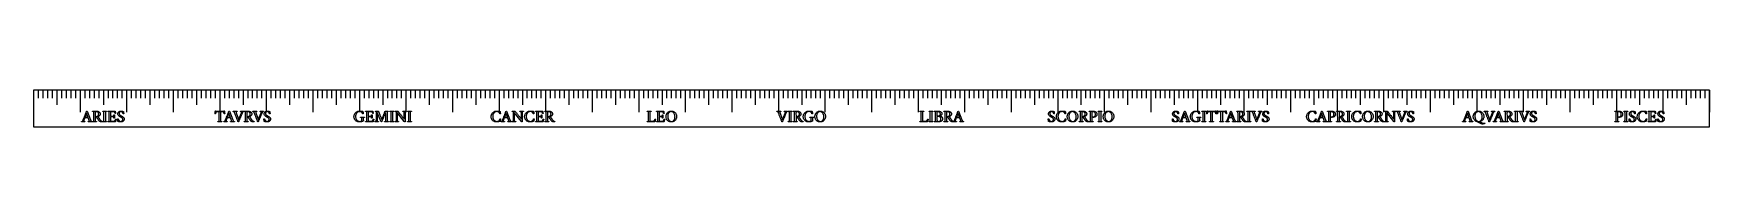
# Model space of a CAD drawing. Header units: millimetres. Extents: x 0 to 542, y 0 to 12.
import ezdxf

# ---------------------------------------------------------------- set-up
doc = ezdxf.new("R2010")
doc.units = ezdxf.units.MM
for name, color, linetype in [('CUT_OUTER', 1, 'Continuous'), ('ENGRAVE', 7, 'Continuous'), ('ENGRAVE_FINE', 8, 'Continuous'), ('TEXT', 5, 'Continuous')]:
    doc.layers.add(name, color=color, linetype=linetype)

msp = doc.modelspace()

# ---------------------------------------------------------------- linework, layer by layer
at = {"layer": 'CUT_OUTER'}
msp.add_lwpolyline([(0, 0), (542.2389, 0), (542.2389, 11.9), (0, 11.9)], close=True, dxfattribs=at)
at = {"layer": 'ENGRAVE'}
for points in [[(0, 11.9), (0, 4.76)], [(7.5311, 11.9), (7.5311, 7.14)], [(15.0622, 11.9), (15.0622, 4.76)], [(22.5933, 11.9), (22.5933, 7.14)], [(30.1244, 11.9), (30.1244, 4.76)], [(37.6555, 11.9), (37.6555, 7.14)], [(45.1866, 11.9), (45.1866, 4.76)], [(52.7177, 11.9), (52.7177, 7.14)], [(60.2488, 11.9), (60.2488, 4.76)], [(67.7799, 11.9), (67.7799, 7.14)], [(75.311, 11.9), (75.311, 4.76)], [(82.8421, 11.9), (82.8421, 7.14)], [(90.3731, 11.9), (90.3731, 4.76)], [(97.9042, 11.9), (97.9042, 7.14)], [(105.4353, 11.9), (105.4353, 4.76)], [(112.9664, 11.9), (112.9664, 7.14)], [(120.4975, 11.9), (120.4975, 4.76)], [(128.0286, 11.9), (128.0286, 7.14)], [(135.5597, 11.9), (135.5597, 4.76)], [(143.0908, 11.9), (143.0908, 7.14)], [(150.6219, 11.9), (150.6219, 4.76)], [(158.153, 11.9), (158.153, 7.14)], [(165.6841, 11.9), (165.6841, 4.76)], [(173.2152, 11.9), (173.2152, 7.14)], [(180.7463, 11.9), (180.7463, 4.76)], [(188.2774, 11.9), (188.2774, 7.14)], [(195.8085, 11.9), (195.8085, 4.76)], [(203.3396, 11.9), (203.3396, 7.14)], [(210.8707, 11.9), (210.8707, 4.76)], [(218.4018, 11.9), (218.4018, 7.14)], [(225.9329, 11.9), (225.9329, 4.76)], [(233.464, 11.9), (233.464, 7.14)], [(240.9951, 11.9), (240.9951, 4.76)], [(248.5262, 11.9), (248.5262, 7.14)], [(256.0573, 11.9), (256.0573, 4.76)], [(263.5884, 11.9), (263.5884, 7.14)], [(271.1194, 11.9), (271.1194, 4.76)], [(278.6505, 11.9), (278.6505, 7.14)], [(286.1816, 11.9), (286.1816, 4.76)], [(293.7127, 11.9), (293.7127, 7.14)], [(301.2438, 11.9), (301.2438, 4.76)], [(308.7749, 11.9), (308.7749, 7.14)], [(316.306, 11.9), (316.306, 4.76)], [(323.8371, 11.9), (323.8371, 7.14)], [(331.3682, 11.9), (331.3682, 4.76)], [(338.8993, 11.9), (338.8993, 7.14)], [(346.4304, 11.9), (346.4304, 4.76)], [(353.9615, 11.9), (353.9615, 7.14)], [(361.4926, 11.9), (361.4926, 4.76)], [(369.0237, 11.9), (369.0237, 7.14)], [(376.5548, 11.9), (376.5548, 4.76)], [(384.0859, 11.9), (384.0859, 7.14)], [(391.617, 11.9), (391.617, 4.76)], [(399.1481, 11.9), (399.1481, 7.14)], [(406.6792, 11.9), (406.6792, 4.76)], [(414.2103, 11.9), (414.2103, 7.14)], [(421.7414, 11.9), (421.7414, 4.76)], [(429.2725, 11.9), (429.2725, 7.14)], [(436.8036, 11.9), (436.8036, 4.76)], [(444.3346, 11.9), (444.3346, 7.14)], [(451.8657, 11.9), (451.8657, 4.76)], [(459.3968, 11.9), (459.3968, 7.14)], [(466.9279, 11.9), (466.9279, 4.76)], [(474.459, 11.9), (474.459, 7.14)], [(481.9901, 11.9), (481.9901, 4.76)], [(489.5212, 11.9), (489.5212, 7.14)], [(497.0523, 11.9), (497.0523, 4.76)], [(504.5834, 11.9), (504.5834, 7.14)], [(512.1145, 11.9), (512.1145, 4.76)], [(519.6456, 11.9), (519.6456, 7.14)], [(527.1767, 11.9), (527.1767, 4.76)], [(534.7078, 11.9), (534.7078, 7.14)], [(542.2389, 11.9), (542.2389, 4.76)]]:
    msp.add_lwpolyline(points, dxfattribs=at)
at = {"layer": 'ENGRAVE_FINE'}
for points in [[(1.5062, 11.9), (1.5062, 9.282)], [(3.0124, 11.9), (3.0124, 9.282)], [(4.5187, 11.9), (4.5187, 9.282)], [(6.0249, 11.9), (6.0249, 9.282)], [(9.0373, 11.9), (9.0373, 9.282)], [(10.5435, 11.9), (10.5435, 9.282)], [(12.0498, 11.9), (12.0498, 9.282)], [(13.556, 11.9), (13.556, 9.282)], [(16.5684, 11.9), (16.5684, 9.282)], [(18.0746, 11.9), (18.0746, 9.282)], [(19.5808, 11.9), (19.5808, 9.282)], [(21.0871, 11.9), (21.0871, 9.282)], [(24.0995, 11.9), (24.0995, 9.282)], [(25.6057, 11.9), (25.6057, 9.282)], [(27.1119, 11.9), (27.1119, 9.282)], [(28.6182, 11.9), (28.6182, 9.282)], [(31.6306, 11.9), (31.6306, 9.282)], [(33.1368, 11.9), (33.1368, 9.282)], [(34.643, 11.9), (34.643, 9.282)], [(36.1493, 11.9), (36.1493, 9.282)], [(39.1617, 11.9), (39.1617, 9.282)], [(40.6679, 11.9), (40.6679, 9.282)], [(42.1741, 11.9), (42.1741, 9.282)], [(43.6804, 11.9), (43.6804, 9.282)], [(46.6928, 11.9), (46.6928, 9.282)], [(48.199, 11.9), (48.199, 9.282)], [(49.7052, 11.9), (49.7052, 9.282)], [(51.2115, 11.9), (51.2115, 9.282)], [(54.2239, 11.9), (54.2239, 9.282)], [(55.7301, 11.9), (55.7301, 9.282)], [(57.2363, 11.9), (57.2363, 9.282)], [(58.7425, 11.9), (58.7425, 9.282)], [(61.755, 11.9), (61.755, 9.282)], [(63.2612, 11.9), (63.2612, 9.282)], [(64.7674, 11.9), (64.7674, 9.282)], [(66.2736, 11.9), (66.2736, 9.282)], [(69.2861, 11.9), (69.2861, 9.282)], [(70.7923, 11.9), (70.7923, 9.282)], [(72.2985, 11.9), (72.2985, 9.282)], [(73.8047, 11.9), (73.8047, 9.282)], [(76.8172, 11.9), (76.8172, 9.282)], [(78.3234, 11.9), (78.3234, 9.282)], [(79.8296, 11.9), (79.8296, 9.282)], [(81.3358, 11.9), (81.3358, 9.282)], [(84.3483, 11.9), (84.3483, 9.282)], [(85.8545, 11.9), (85.8545, 9.282)], [(87.3607, 11.9), (87.3607, 9.282)], [(88.8669, 11.9), (88.8669, 9.282)], [(91.8794, 11.9), (91.8794, 9.282)], [(93.3856, 11.9), (93.3856, 9.282)], [(94.8918, 11.9), (94.8918, 9.282)], [(96.398, 11.9), (96.398, 9.282)], [(99.4105, 11.9), (99.4105, 9.282)], [(100.9167, 11.9), (100.9167, 9.282)], [(102.4229, 11.9), (102.4229, 9.282)], [(103.9291, 11.9), (103.9291, 9.282)], [(106.9416, 11.9), (106.9416, 9.282)], [(108.4478, 11.9), (108.4478, 9.282)], [(109.954, 11.9), (109.954, 9.282)], [(111.4602, 11.9), (111.4602, 9.282)], [(114.4727, 11.9), (114.4727, 9.282)], [(115.9789, 11.9), (115.9789, 9.282)], [(117.4851, 11.9), (117.4851, 9.282)], [(118.9913, 11.9), (118.9913, 9.282)], [(122.0038, 11.9), (122.0038, 9.282)], [(123.51, 11.9), (123.51, 9.282)], [(125.0162, 11.9), (125.0162, 9.282)], [(126.5224, 11.9), (126.5224, 9.282)], [(129.5348, 11.9), (129.5348, 9.282)], [(131.0411, 11.9), (131.0411, 9.282)], [(132.5473, 11.9), (132.5473, 9.282)], [(134.0535, 11.9), (134.0535, 9.282)], [(137.0659, 11.9), (137.0659, 9.282)], [(138.5722, 11.9), (138.5722, 9.282)], [(140.0784, 11.9), (140.0784, 9.282)], [(141.5846, 11.9), (141.5846, 9.282)], [(144.597, 11.9), (144.597, 9.282)], [(146.1033, 11.9), (146.1033, 9.282)], [(147.6095, 11.9), (147.6095, 9.282)], [(149.1157, 11.9), (149.1157, 9.282)], [(152.1281, 11.9), (152.1281, 9.282)], [(153.6344, 11.9), (153.6344, 9.282)], [(155.1406, 11.9), (155.1406, 9.282)], [(156.6468, 11.9), (156.6468, 9.282)], [(159.6592, 11.9), (159.6592, 9.282)], [(161.1654, 11.9), (161.1654, 9.282)], [(162.6717, 11.9), (162.6717, 9.282)], [(164.1779, 11.9), (164.1779, 9.282)], [(167.1903, 11.9), (167.1903, 9.282)], [(168.6965, 11.9), (168.6965, 9.282)], [(170.2028, 11.9), (170.2028, 9.282)], [(171.709, 11.9), (171.709, 9.282)], [(174.7214, 11.9), (174.7214, 9.282)], [(176.2276, 11.9), (176.2276, 9.282)], [(177.7339, 11.9), (177.7339, 9.282)], [(179.2401, 11.9), (179.2401, 9.282)], [(182.2525, 11.9), (182.2525, 9.282)], [(183.7587, 11.9), (183.7587, 9.282)], [(185.265, 11.9), (185.265, 9.282)], [(186.7712, 11.9), (186.7712, 9.282)], [(189.7836, 11.9), (189.7836, 9.282)], [(191.2898, 11.9), (191.2898, 9.282)], [(192.7961, 11.9), (192.7961, 9.282)], [(194.3023, 11.9), (194.3023, 9.282)], [(197.3147, 11.9), (197.3147, 9.282)], [(198.8209, 11.9), (198.8209, 9.282)], [(200.3271, 11.9), (200.3271, 9.282)], [(201.8334, 11.9), (201.8334, 9.282)], [(204.8458, 11.9), (204.8458, 9.282)], [(206.352, 11.9), (206.352, 9.282)], [(207.8582, 11.9), (207.8582, 9.282)], [(209.3645, 11.9), (209.3645, 9.282)], [(212.3769, 11.9), (212.3769, 9.282)], [(213.8831, 11.9), (213.8831, 9.282)], [(215.3893, 11.9), (215.3893, 9.282)], [(216.8956, 11.9), (216.8956, 9.282)], [(219.908, 11.9), (219.908, 9.282)], [(221.4142, 11.9), (221.4142, 9.282)], [(222.9204, 11.9), (222.9204, 9.282)], [(224.4267, 11.9), (224.4267, 9.282)], [(227.4391, 11.9), (227.4391, 9.282)], [(228.9453, 11.9), (228.9453, 9.282)], [(230.4515, 11.9), (230.4515, 9.282)], [(231.9577, 11.9), (231.9577, 9.282)], [(234.9702, 11.9), (234.9702, 9.282)], [(236.4764, 11.9), (236.4764, 9.282)], [(237.9826, 11.9), (237.9826, 9.282)], [(239.4888, 11.9), (239.4888, 9.282)], [(242.5013, 11.9), (242.5013, 9.282)], [(244.0075, 11.9), (244.0075, 9.282)], [(245.5137, 11.9), (245.5137, 9.282)], [(247.0199, 11.9), (247.0199, 9.282)], [(250.0324, 11.9), (250.0324, 9.282)], [(251.5386, 11.9), (251.5386, 9.282)], [(253.0448, 11.9), (253.0448, 9.282)], [(254.551, 11.9), (254.551, 9.282)], [(257.5635, 11.9), (257.5635, 9.282)], [(259.0697, 11.9), (259.0697, 9.282)], [(260.5759, 11.9), (260.5759, 9.282)], [(262.0821, 11.9), (262.0821, 9.282)], [(265.0946, 11.9), (265.0946, 9.282)], [(266.6008, 11.9), (266.6008, 9.282)], [(268.107, 11.9), (268.107, 9.282)], [(269.6132, 11.9), (269.6132, 9.282)], [(272.6257, 11.9), (272.6257, 9.282)], [(274.1319, 11.9), (274.1319, 9.282)], [(275.6381, 11.9), (275.6381, 9.282)], [(277.1443, 11.9), (277.1443, 9.282)], [(280.1568, 11.9), (280.1568, 9.282)], [(281.663, 11.9), (281.663, 9.282)], [(283.1692, 11.9), (283.1692, 9.282)], [(284.6754, 11.9), (284.6754, 9.282)], [(287.6879, 11.9), (287.6879, 9.282)], [(289.1941, 11.9), (289.1941, 9.282)], [(290.7003, 11.9), (290.7003, 9.282)], [(292.2065, 11.9), (292.2065, 9.282)], [(295.219, 11.9), (295.219, 9.282)], [(296.7252, 11.9), (296.7252, 9.282)], [(298.2314, 11.9), (298.2314, 9.282)], [(299.7376, 11.9), (299.7376, 9.282)], [(302.75, 11.9), (302.75, 9.282)], [(304.2563, 11.9), (304.2563, 9.282)], [(305.7625, 11.9), (305.7625, 9.282)], [(307.2687, 11.9), (307.2687, 9.282)], [(310.2811, 11.9), (310.2811, 9.282)], [(311.7874, 11.9), (311.7874, 9.282)], [(313.2936, 11.9), (313.2936, 9.282)], [(314.7998, 11.9), (314.7998, 9.282)], [(317.8122, 11.9), (317.8122, 9.282)], [(319.3185, 11.9), (319.3185, 9.282)], [(320.8247, 11.9), (320.8247, 9.282)], [(322.3309, 11.9), (322.3309, 9.282)], [(325.3433, 11.9), (325.3433, 9.282)], [(326.8496, 11.9), (326.8496, 9.282)], [(328.3558, 11.9), (328.3558, 9.282)], [(329.862, 11.9), (329.862, 9.282)], [(332.8744, 11.9), (332.8744, 9.282)], [(334.3807, 11.9), (334.3807, 9.282)], [(335.8869, 11.9), (335.8869, 9.282)], [(337.3931, 11.9), (337.3931, 9.282)], [(340.4055, 11.9), (340.4055, 9.282)], [(341.9117, 11.9), (341.9117, 9.282)], [(343.418, 11.9), (343.418, 9.282)], [(344.9242, 11.9), (344.9242, 9.282)], [(347.9366, 11.9), (347.9366, 9.282)], [(349.4428, 11.9), (349.4428, 9.282)], [(350.9491, 11.9), (350.9491, 9.282)], [(352.4553, 11.9), (352.4553, 9.282)], [(355.4677, 11.9), (355.4677, 9.282)], [(356.9739, 11.9), (356.9739, 9.282)], [(358.4802, 11.9), (358.4802, 9.282)], [(359.9864, 11.9), (359.9864, 9.282)], [(362.9988, 11.9), (362.9988, 9.282)], [(364.505, 11.9), (364.505, 9.282)], [(366.0113, 11.9), (366.0113, 9.282)], [(367.5175, 11.9), (367.5175, 9.282)], [(370.5299, 11.9), (370.5299, 9.282)], [(372.0361, 11.9), (372.0361, 9.282)], [(373.5423, 11.9), (373.5423, 9.282)], [(375.0486, 11.9), (375.0486, 9.282)], [(378.061, 11.9), (378.061, 9.282)], [(379.5672, 11.9), (379.5672, 9.282)], [(381.0734, 11.9), (381.0734, 9.282)], [(382.5797, 11.9), (382.5797, 9.282)], [(385.5921, 11.9), (385.5921, 9.282)], [(387.0983, 11.9), (387.0983, 9.282)], [(388.6045, 11.9), (388.6045, 9.282)], [(390.1108, 11.9), (390.1108, 9.282)], [(393.1232, 11.9), (393.1232, 9.282)], [(394.6294, 11.9), (394.6294, 9.282)], [(396.1356, 11.9), (396.1356, 9.282)], [(397.6419, 11.9), (397.6419, 9.282)], [(400.6543, 11.9), (400.6543, 9.282)], [(402.1605, 11.9), (402.1605, 9.282)], [(403.6667, 11.9), (403.6667, 9.282)], [(405.1729, 11.9), (405.1729, 9.282)], [(408.1854, 11.9), (408.1854, 9.282)], [(409.6916, 11.9), (409.6916, 9.282)], [(411.1978, 11.9), (411.1978, 9.282)], [(412.704, 11.9), (412.704, 9.282)], [(415.7165, 11.9), (415.7165, 9.282)], [(417.2227, 11.9), (417.2227, 9.282)], [(418.7289, 11.9), (418.7289, 9.282)], [(420.2351, 11.9), (420.2351, 9.282)], [(423.2476, 11.9), (423.2476, 9.282)], [(424.7538, 11.9), (424.7538, 9.282)], [(426.26, 11.9), (426.26, 9.282)], [(427.7662, 11.9), (427.7662, 9.282)], [(430.7787, 11.9), (430.7787, 9.282)], [(432.2849, 11.9), (432.2849, 9.282)], [(433.7911, 11.9), (433.7911, 9.282)], [(435.2973, 11.9), (435.2973, 9.282)], [(438.3098, 11.9), (438.3098, 9.282)], [(439.816, 11.9), (439.816, 9.282)], [(441.3222, 11.9), (441.3222, 9.282)], [(442.8284, 11.9), (442.8284, 9.282)], [(445.8409, 11.9), (445.8409, 9.282)], [(447.3471, 11.9), (447.3471, 9.282)], [(448.8533, 11.9), (448.8533, 9.282)], [(450.3595, 11.9), (450.3595, 9.282)], [(453.372, 11.9), (453.372, 9.282)], [(454.8782, 11.9), (454.8782, 9.282)], [(456.3844, 11.9), (456.3844, 9.282)], [(457.8906, 11.9), (457.8906, 9.282)], [(460.9031, 11.9), (460.9031, 9.282)], [(462.4093, 11.9), (462.4093, 9.282)], [(463.9155, 11.9), (463.9155, 9.282)], [(465.4217, 11.9), (465.4217, 9.282)], [(468.4342, 11.9), (468.4342, 9.282)], [(469.9404, 11.9), (469.9404, 9.282)], [(471.4466, 11.9), (471.4466, 9.282)], [(472.9528, 11.9), (472.9528, 9.282)], [(475.9652, 11.9), (475.9652, 9.282)], [(477.4715, 11.9), (477.4715, 9.282)], [(478.9777, 11.9), (478.9777, 9.282)], [(480.4839, 11.9), (480.4839, 9.282)], [(483.4963, 11.9), (483.4963, 9.282)], [(485.0026, 11.9), (485.0026, 9.282)], [(486.5088, 11.9), (486.5088, 9.282)], [(488.015, 11.9), (488.015, 9.282)], [(491.0274, 11.9), (491.0274, 9.282)], [(492.5337, 11.9), (492.5337, 9.282)], [(494.0399, 11.9), (494.0399, 9.282)], [(495.5461, 11.9), (495.5461, 9.282)], [(498.5585, 11.9), (498.5585, 9.282)], [(500.0648, 11.9), (500.0648, 9.282)], [(501.571, 11.9), (501.571, 9.282)], [(503.0772, 11.9), (503.0772, 9.282)], [(506.0896, 11.9), (506.0896, 9.282)], [(507.5959, 11.9), (507.5959, 9.282)], [(509.1021, 11.9), (509.1021, 9.282)], [(510.6083, 11.9), (510.6083, 9.282)], [(513.6207, 11.9), (513.6207, 9.282)], [(515.1269, 11.9), (515.1269, 9.282)], [(516.6332, 11.9), (516.6332, 9.282)], [(518.1394, 11.9), (518.1394, 9.282)], [(521.1518, 11.9), (521.1518, 9.282)], [(522.658, 11.9), (522.658, 9.282)], [(524.1643, 11.9), (524.1643, 9.282)], [(525.6705, 11.9), (525.6705, 9.282)], [(528.6829, 11.9), (528.6829, 9.282)], [(530.1891, 11.9), (530.1891, 9.282)], [(531.6954, 11.9), (531.6954, 9.282)], [(533.2016, 11.9), (533.2016, 9.282)], [(536.214, 11.9), (536.214, 9.282)], [(537.7202, 11.9), (537.7202, 9.282)], [(539.2265, 11.9), (539.2265, 9.282)], [(540.7327, 11.9), (540.7327, 9.282)]]:
    msp.add_lwpolyline(points, dxfattribs=at)
at = {"layer": 'TEXT'}
for points in [[(16.1147, 2.3493), (16.1179, 2.3575), (16.1275, 2.3822), (16.1434, 2.4234), (16.1658, 2.481), (16.1935, 2.5527), (16.2255, 2.6361), (16.262, 2.7314), (16.3028, 2.8383), (16.3473, 2.9544), (16.3948, 3.0768), (16.4454, 3.2056), (16.499, 3.3408), (16.5542, 3.4802), (16.6098, 3.6216), (16.6657, 3.7651), (16.722, 3.9105), (16.7779, 4.0554), (16.8328, 4.1973), (16.8867, 4.3362), (16.9396, 4.4721), (16.9905, 4.6024), (17.0384, 4.7247), (17.0832, 4.8389), (17.125, 4.945), (17.139, 4.9672), (17.1593, 4.9907), (17.186, 5.0156), (17.2191, 5.0418), (17.2532, 5.0653), (17.2829, 5.0821), (17.3083, 5.0921), (17.3293, 5.0955), (17.3341, 5.0953), (17.338, 5.0948), (17.3409, 5.094), (17.3427, 5.0928), (17.3445, 5.0913), (17.3474, 5.0895), (17.3513, 5.0873), (17.3561, 5.0848), (18.4256, 2.2794), (18.4783, 2.141), (18.5183, 2.0376), (18.5455, 1.9691), (18.56, 1.9355), (18.5766, 1.9069), (18.5996, 1.8804), (18.629, 1.8559), (18.6648, 1.8334), (18.7037, 1.8134), (18.7427, 1.7964), (18.7816, 1.7825), (18.8206, 1.7716), (18.856, 1.7633), (18.8844, 1.7575), (18.9058, 1.7539), (18.92, 1.7528), (18.9291, 1.7375), (18.9348, 1.7185), (18.9372, 1.6958), (18.9361, 1.6695), (18.9335, 1.6441), (18.9308, 1.6244), (18.9281, 1.6105), (18.9254, 1.6023), (18.8495, 1.6075), (18.7776, 1.6124), (18.7098, 1.6169), (18.6459, 1.6211), (18.5811, 1.6246), (18.5102, 1.6271), (18.4333, 1.6286), (18.3504, 1.6291), (18.2629, 1.6286), (18.1831, 1.6271), (18.111, 1.6246), (18.0467, 1.6211), (17.9824, 1.6169), (17.9103, 1.6124), (17.8306, 1.6075), (17.7431, 1.6023), (17.7338, 1.615), (17.7276, 1.6318), (17.7244, 1.6527), (17.7243, 1.6775), (17.7268, 1.7024), (17.7317, 1.7232), (17.7389, 1.74), (17.7485, 1.7528), (17.776, 1.7539), (17.8103, 1.7575), (17.8512, 1.7633), (17.8989, 1.7716), (17.946, 1.7818), (17.9849, 1.7937), (18.0158, 1.8073), (18.0387, 1.8226), (18.0481, 1.8354), (18.0548, 1.8522), (18.0588, 1.873), (18.0602, 1.8979), (18.058, 1.9262), (18.0514, 1.963), (18.0405, 2.0082), (18.0252, 2.0618), (18.0066, 2.1214), (17.9856, 2.1847), (17.9622, 2.2517), (17.9365, 2.3224), (17.9097, 2.3945), (17.8828, 2.4655), (17.8559, 2.5355), (17.8291, 2.6046), (17.8034, 2.6701), (17.78, 2.7295), (17.759, 2.7829), (17.7404, 2.8303), (17.7251, 2.8691), (17.7142, 2.8968), (17.7076, 2.9134), (17.7055, 2.919), (17.7048, 2.9196), (17.7028, 2.9216), (17.6994, 2.925), (17.6947, 2.9297), (17.6893, 2.9344), (17.684, 2.9378), (17.6786, 2.9398), (17.6732, 2.9405), (17.6306, 2.9428), (17.5832, 2.9445), (17.5311, 2.9455), (17.4744, 2.9458), (17.4163, 2.9458), (17.3602, 2.9458), (17.3061, 2.9458), (17.254, 2.9458), (17.2406, 2.9458), (17.2272, 2.9458), (17.2137, 2.9458), (17.2003, 2.9458), (17.1872, 2.9458), (17.1748, 2.9458), (17.163, 2.9458), (17.1519, 2.9458), (17.0743, 2.9457), (17.0028, 2.9452), (16.9373, 2.9443), (16.8778, 2.9431), (16.8174, 2.9413), (16.7489, 2.9384), (16.6723, 2.9346), (16.5876, 2.9297), (16.5846, 2.9292), (16.5809, 2.9277), (16.5765, 2.9252), (16.5715, 2.9216), (16.5668, 2.9181), (16.5634, 2.9156), (16.5614, 2.9141), (16.5608, 2.9136), (16.5582, 2.9069), (16.5507, 2.8867), (16.5381, 2.8531), (16.5204, 2.8061), (16.4993, 2.7498), (16.4761, 2.6885), (16.4509, 2.6222), (16.4237, 2.5508), (16.3963, 2.4781), (16.3706, 2.4077), (16.3466, 2.3397), (16.3243, 2.2741), (16.3023, 2.2096), (16.2847, 2.1504), (16.2714, 2.0967), (16.2625, 2.0483), (16.2566, 2.005), (16.2524, 1.9664), (16.2499, 1.9325), (16.2491, 1.9032), (16.2543, 1.8752), (16.2699, 1.8502), (16.2959, 1.8282), (16.3324, 1.8092), (16.3743, 1.7932), (16.417, 1.7803), (16.4603, 1.7704), (16.5043, 1.7635), (16.5445, 1.7588), (16.5762, 1.7554), (16.5995, 1.7534), (16.6145, 1.7528), (16.6195, 1.7445), (16.6239, 1.7306), (16.6276, 1.7109), (16.6306, 1.6856), (16.6323, 1.6592), (16.632, 1.6365), (16.6296, 1.6176), (16.6252, 1.6023), (16.576, 1.605), (16.5305, 1.6077), (16.4887, 1.6103), (16.4506, 1.613), (16.4143, 1.6157), (16.378, 1.6184), (16.3418, 1.6211), (16.3055, 1.6238), (16.2663, 1.6261), (16.2215, 1.6278), (16.171, 1.6288), (16.1147, 1.6291), (16.0579, 1.6288), (16.0059, 1.6278), (15.9585, 1.6261), (15.9159, 1.6238), (15.8755, 1.6211), (15.8352, 1.6184), (15.7949, 1.6157), (15.7546, 1.613), (15.7116, 1.6103), (15.6633, 1.6077), (15.6095, 1.605), (15.5504, 1.6023), (15.5457, 1.6105), (15.5423, 1.6244), (15.5403, 1.6441), (15.5397, 1.6695), (15.5403, 1.6958), (15.5423, 1.7185), (15.5457, 1.7375), (15.5504, 1.7528), (15.5788, 1.7543), (15.6156, 1.7588), (15.6607, 1.7664), (15.7143, 1.7769), (15.7672, 1.7909), (15.8104, 1.8085), (15.8438, 1.8298), (15.8675, 1.8549), (15.9063, 1.9074), (15.9421, 1.963), (15.9748, 2.0216), (16.0045, 2.0833), (16.0326, 2.1473), (16.0603, 2.2129), (16.0877, 2.2803), (16.1147, 2.3493)], [(17.1412, 4.4613), (16.6629, 3.1823), (16.663, 3.1816), (16.6635, 3.1796), (16.6644, 3.1762), (16.6656, 3.1715), (16.6671, 3.1668), (16.6689, 3.1635), (16.6711, 3.1615), (16.6736, 3.1608), (16.7272, 3.1583), (16.7858, 3.1561), (16.8494, 3.1542), (16.9181, 3.1527), (16.9858, 3.1516), (17.0464, 3.1507), (17.1, 3.1502), (17.1465, 3.15), (17.2068, 3.1504), (17.2641, 3.1514), (17.3183, 3.1531), (17.3696, 3.1554), (17.4205, 3.1581), (17.4737, 3.1608), (17.5293, 3.1635), (17.5872, 3.1662), (17.5921, 3.167), (17.596, 3.1695), (17.5988, 3.1737), (17.6007, 3.1796), (17.6018, 3.1855), (17.6027, 3.1897), (17.6032, 3.1922), (17.6033, 3.193)], [(20.5054, 5.0794), (20.5948, 5.0757), (20.6854, 5.0646), (20.7775, 5.0461), (20.8709, 5.0203), (20.9631, 4.9873), (21.0516, 4.9477), (21.1364, 4.9014), (21.2175, 4.8483), (21.2929, 4.7883), (21.3606, 4.7213), (21.4205, 4.6473), (21.4728, 4.5661), (21.5151, 4.478), (21.5453, 4.3828), (21.5635, 4.2805), (21.5695, 4.1711), (21.563, 4.0778), (21.5433, 3.9857), (21.5106, 3.895), (21.4647, 3.8057), (21.4086, 3.7197), (21.3451, 3.6391), (21.2743, 3.5639), (21.196, 3.494), (21.1132, 3.4315), (21.0287, 3.3784), (20.9426, 3.3348), (20.8547, 3.3005), (20.9239, 3.1873), (20.9918, 3.0788), (21.0583, 2.975), (21.1234, 2.876), (21.1886, 2.7794), (21.2551, 2.6832), (21.323, 2.5873), (21.3922, 2.4917), (21.464, 2.3938), (21.5399, 2.2908), (21.6199, 2.1829), (21.7039, 2.0698), (21.7615, 1.9993), (21.8214, 1.9382), (21.8837, 1.8864), (21.9484, 1.8441), (22.0194, 1.8102), (22.1009, 1.7837), (22.1927, 1.7645), (22.295, 1.7528), (22.3038, 1.7397), (22.3085, 1.7219), (22.3091, 1.6993), (22.3058, 1.6721), (22.3007, 1.6456), (22.2964, 1.6251), (22.2927, 1.6107), (22.2896, 1.6023), (22.1635, 1.6035), (22.0485, 1.607), (21.9445, 1.6129), (21.8516, 1.6211), (21.7702, 1.631), (21.7005, 1.6419), (21.6426, 1.6538), (21.5964, 1.6668), (21.5668, 1.679), (21.5319, 1.6943), (21.4916, 1.7126), (21.4459, 1.7339), (21.3979, 1.7613), (21.3505, 1.7978), (21.3038, 1.8433), (21.2578, 1.8979), (21.2383, 1.9244), (21.2121, 1.961), (21.1792, 2.0077), (21.1396, 2.0645), (21.0946, 2.1296), (21.0455, 2.2015), (20.9924, 2.2801), (20.9353, 2.3654), (20.8752, 2.4556), (20.8131, 2.5488), (20.7489, 2.645), (20.6828, 2.7443), (20.6163, 2.8446), (20.5511, 2.9438), (20.4873, 3.0421), (20.4248, 3.1393), (20.3986, 3.1675), (20.363, 3.1877), (20.318, 3.1998), (20.2636, 3.2038), (19.9895, 3.2038), (19.9895, 2.2257), (19.9895, 2.2176), (19.9895, 2.2096), (19.9895, 2.2015), (19.9895, 2.1934), (19.9895, 2.1854), (19.9895, 2.1773), (19.9895, 2.1693), (19.9895, 2.1612), (19.9897, 2.1113), (19.9902, 2.0638), (19.991, 2.0186), (19.9922, 1.9758), (19.9944, 1.936), (19.9982, 1.8999), (20.0038, 1.8675), (20.011, 1.8387), (20.0204, 1.8256), (20.0379, 1.8132), (20.0634, 1.8015), (20.097, 1.7904), (20.1353, 1.7805), (20.1749, 1.7722), (20.2159, 1.7657), (20.2582, 1.7608), (20.2978, 1.7573), (20.3308, 1.7548), (20.357, 1.7533), (20.3764, 1.7528), (20.3837, 1.74), (20.3892, 1.7232), (20.3931, 1.7024), (20.3952, 1.6775), (20.3951, 1.6527), (20.3919, 1.6318), (20.3857, 1.615), (20.3764, 1.6023), (20.2967, 1.6075), (20.2186, 1.6124), (20.1422, 1.6169), (20.0674, 1.6211), (19.993, 1.6246), (19.9176, 1.6271), (19.8412, 1.6286), (19.7638, 1.6291), (19.6882, 1.6286), (19.612, 1.6271), (19.535, 1.6246), (19.4574, 1.6211), (19.3792, 1.6169), (19.3003, 1.6124), (19.2206, 1.6075), (19.1404, 1.6023), (19.1311, 1.615), (19.1249, 1.6318), (19.1217, 1.6527), (19.1216, 1.6775), (19.1237, 1.7024), (19.1276, 1.7232), (19.1331, 1.74), (19.1404, 1.7528), (19.1598, 1.7533), (19.186, 1.7548), (19.219, 1.7573), (19.2586, 1.7608), (19.3011, 1.7657), (19.3426, 1.7722), (19.383, 1.7805), (19.4225, 1.7904), (19.4569, 1.8015), (19.4823, 1.8132), (19.4986, 1.8256), (19.5058, 1.8387), (19.5154, 1.8733), (19.5226, 1.9126), (19.5275, 1.9566), (19.53, 2.0053), (19.5312, 2.0574), (19.532, 2.1115), (19.5325, 2.1676), (19.5327, 2.2257), (19.5273, 4.4667), (19.5271, 4.525), (19.5266, 4.5816), (19.5258, 4.6365), (19.5246, 4.6898), (19.5221, 4.7396), (19.5172, 4.7845), (19.51, 4.8243), (19.5004, 4.859), (19.4932, 4.8742), (19.4769, 4.8873), (19.4516, 4.8983), (19.4171, 4.9074), (19.3778, 4.915), (19.3379, 4.9215), (19.2972, 4.9271), (19.2559, 4.9316), (19.2175, 4.9351), (19.1854, 4.9376), (19.1597, 4.9391), (19.1404, 4.9397), (19.1331, 4.9524), (19.1276, 4.9692), (19.1237, 4.99), (19.1216, 5.0149), (19.1217, 5.0397), (19.1249, 5.0606), (19.1311, 5.0774), (19.1404, 5.0901), (19.2205, 5.0873), (19.2996, 5.0841), (19.3777, 5.0806), (19.4548, 5.0767), (19.5312, 5.0732), (19.6073, 5.0706), (19.683, 5.0691), (19.7584, 5.0686), (19.8378, 5.069), (19.9203, 5.07), (20.0058, 5.0717), (20.0943, 5.074), (20.1875, 5.0764), (20.2871, 5.078), (20.3931, 5.079), (20.5054, 5.0794)], [(21.0805, 4.1228), (21.0689, 4.287), (21.0341, 4.4358), (20.9762, 4.5692), (20.895, 4.6871), (20.7867, 4.7835), (20.6472, 4.8523), (20.4764, 4.8936), (20.2743, 4.9074), (20.2469, 4.9071), (20.2132, 4.9061), (20.1731, 4.9044), (20.1265, 4.902), (20.082, 4.8973), (20.0479, 4.8886), (20.0243, 4.8758), (20.011, 4.859), (20.0014, 4.8307), (19.9942, 4.7939), (19.9893, 4.7487), (19.9868, 4.6951), (19.9856, 4.6372), (19.9848, 4.5789), (19.9843, 4.5203), (19.9841, 4.4613), (19.9895, 3.365), (20.2689, 3.365), (20.3699, 3.3709), (20.4685, 3.3885), (20.5647, 3.4179), (20.6586, 3.4591), (20.7471, 3.5108), (20.8272, 3.5719), (20.8989, 3.6425), (20.9622, 3.7224), (21.0139, 3.8109), (21.0509, 3.9071), (21.0731, 4.0111), (21.0805, 4.1228)], [(23.0205, 5.0686), (23.098, 5.0691), (23.1744, 5.0706), (23.2498, 5.0732), (23.3242, 5.0767), (23.3989, 5.0806), (23.4753, 5.0841), (23.5534, 5.0873), (23.6332, 5.0901), (23.6424, 5.0774), (23.6486, 5.0606), (23.6518, 5.0397), (23.652, 5.0149), (23.6498, 4.99), (23.646, 4.9692), (23.6404, 4.9524), (23.6332, 4.9397), (23.6137, 4.9391), (23.5875, 4.9376), (23.5546, 4.9351), (23.515, 4.9316), (23.4726, 4.9271), (23.4317, 4.9215), (23.392, 4.915), (23.3537, 4.9074), (23.3201, 4.8983), (23.2946, 4.8873), (23.2772, 4.8742), (23.2677, 4.859), (23.2605, 4.8302), (23.255, 4.7972), (23.2511, 4.7603), (23.2489, 4.7193), (23.2478, 4.6753), (23.2469, 4.6293), (23.2464, 4.5813), (23.2463, 4.5312), (23.2463, 4.5232), (23.2463, 4.5151), (23.2463, 4.507), (23.2463, 4.499), (23.2463, 4.4909), (23.2463, 4.4828), (23.2463, 4.4748), (23.2463, 4.4667), (23.2463, 2.2257), (23.2463, 2.2176), (23.2463, 2.2096), (23.2463, 2.2015), (23.2463, 2.1934), (23.2463, 2.1854), (23.2463, 2.1773), (23.2463, 2.1693), (23.2463, 2.1612), (23.2464, 2.1113), (23.2469, 2.0638), (23.2478, 2.0186), (23.2489, 1.9758), (23.2511, 1.936), (23.255, 1.8999), (23.2605, 1.8675), (23.2677, 1.8387), (23.2772, 1.8256), (23.2946, 1.8132), (23.3201, 1.8015), (23.3537, 1.7904), (23.392, 1.7805), (23.4317, 1.7722), (23.4726, 1.7657), (23.515, 1.7608), (23.5546, 1.7573), (23.5875, 1.7548), (23.6137, 1.7533), (23.6332, 1.7528), (23.6404, 1.74), (23.646, 1.7232), (23.6498, 1.7024), (23.652, 1.6775), (23.6518, 1.6527), (23.6486, 1.6318), (23.6424, 1.615), (23.6332, 1.6023), (23.5534, 1.6075), (23.4753, 1.6124), (23.3989, 1.6169), (23.3242, 1.6211), (23.2498, 1.6246), (23.1744, 1.6271), (23.098, 1.6286), (23.0205, 1.6291), (22.945, 1.6286), (22.8687, 1.6271), (22.7918, 1.6246), (22.7142, 1.6211), (22.6359, 1.6169), (22.557, 1.6124), (22.4774, 1.6075), (22.3971, 1.6023), (22.3879, 1.615), (22.3817, 1.6318), (22.3785, 1.6527), (22.3783, 1.6775), (22.3805, 1.7024), (22.3844, 1.7232), (22.3899, 1.74), (22.3971, 1.7528), (22.4166, 1.7533), (22.4428, 1.7548), (22.4757, 1.7573), (22.5154, 1.7608), (22.5579, 1.7657), (22.5993, 1.7722), (22.6398, 1.7805), (22.6793, 1.7904), (22.7137, 1.8015), (22.7391, 1.8132), (22.7554, 1.8256), (22.7626, 1.8387), (22.7721, 1.8733), (22.7794, 1.9126), (22.7842, 1.9566), (22.7868, 2.0053), (22.7879, 2.0574), (22.7888, 2.1115), (22.7893, 2.1676), (22.7894, 2.2257), (22.7894, 4.4667), (22.7893, 4.525), (22.7888, 4.5816), (22.7879, 4.6365), (22.7868, 4.6898), (22.7842, 4.7396), (22.7794, 4.7845), (22.7721, 4.8243), (22.7626, 4.859), (22.7554, 4.8742), (22.7391, 4.8873), (22.7137, 4.8983), (22.6793, 4.9074), (22.6398, 4.915), (22.5993, 4.9215), (22.5579, 4.9271), (22.5154, 4.9316), (22.4757, 4.9351), (22.4428, 4.9376), (22.4166, 4.9391), (22.3971, 4.9397), (22.3899, 4.9524), (22.3844, 4.9692), (22.3805, 4.99), (22.3783, 5.0149), (22.3785, 5.0397), (22.3817, 5.0606), (22.3879, 5.0774), (22.3971, 5.0901), (22.4774, 5.0873), (22.557, 5.0841), (22.6359, 5.0806), (22.7142, 5.0767), (22.7918, 5.0732), (22.8687, 5.0706), (22.945, 5.0691), (23.0205, 5.0686)], [(24.7188, 5.0686), (24.9089, 5.0696), (25.1084, 5.0727), (25.3173, 5.0777), (25.5357, 5.0848), (25.7573, 5.0918), (25.9763, 5.0968), (26.1927, 5.0999), (26.4063, 5.1009), (26.4207, 5.0035), (26.4372, 4.9101), (26.4557, 4.8207), (26.4761, 4.7354), (26.4973, 4.6515), (26.5178, 4.5661), (26.5376, 4.4795), (26.5568, 4.3915), (26.541, 4.3797), (26.5205, 4.3713), (26.4953, 4.3663), (26.4654, 4.3646), (26.4345, 4.367), (26.4117, 4.374), (26.3969, 4.3858), (26.3902, 4.4022), (26.3428, 4.5463), (26.2867, 4.6615), (26.2219, 4.7479), (26.1483, 4.8053), (26.067, 4.8429), (25.979, 4.8698), (25.8843, 4.8859), (25.7829, 4.8913), (25.3314, 4.8913), (25.312, 4.8911), (25.2858, 4.8906), (25.2528, 4.8898), (25.2132, 4.8886), (25.1709, 4.8867), (25.1299, 4.8839), (25.0903, 4.88), (25.052, 4.8752), (25.0184, 4.8688), (24.9929, 4.8604), (24.9754, 4.85), (24.966, 4.8375), (24.9588, 4.8087), (24.9532, 4.7757), (24.9494, 4.7388), (24.9472, 4.6978), (24.946, 4.6545), (24.9452, 4.6105), (24.9447, 4.5658), (24.9445, 4.5205), (24.9445, 4.5027), (24.9445, 4.4869), (24.9445, 4.4731), (24.9445, 4.4613), (24.9445, 3.4832), (24.9489, 3.4735), (24.962, 3.4658), (24.9838, 3.4601), (25.0144, 3.4564), (25.0503, 3.454), (25.0883, 3.4523), (25.1282, 3.4513), (25.1702, 3.451), (25.4443, 3.451), (25.5331, 3.4517), (25.6116, 3.4537), (25.6796, 3.457), (25.7372, 3.4617), (25.7861, 3.4688), (25.8279, 3.4792), (25.8626, 3.493), (25.8904, 3.5101), (25.9132, 3.5313), (25.9333, 3.5571), (25.9508, 3.5877), (25.9656, 3.623), (25.9794, 3.664), (25.9938, 3.7116), (26.0089, 3.7661), (26.0247, 3.8272), (26.0314, 3.8437), (26.0462, 3.8554), (26.069, 3.8625), (26.0999, 3.8648), (26.1298, 3.8631), (26.155, 3.8581), (26.1755, 3.8497), (26.1913, 3.8379), (26.1913, 2.8491), (26.1779, 2.8397), (26.1591, 2.833), (26.1349, 2.8289), (26.1053, 2.8276), (26.0761, 2.8299), (26.0529, 2.837), (26.0358, 2.8488), (26.0247, 2.8652), (26.0067, 2.9352), (25.9904, 2.9949), (25.9758, 3.0441), (25.9629, 3.0829), (25.9512, 3.1138), (25.9401, 3.1393), (25.9297, 3.1594), (25.9199, 3.1742), (25.91, 3.1858), (25.8991, 3.1964), (25.8872, 3.206), (25.8742, 3.2145), (25.8564, 3.2244), (25.8299, 3.2327), (25.7946, 3.2392), (25.7506, 3.2441), (25.7011, 3.2478), (25.6492, 3.2508), (25.5949, 3.2532), (25.5383, 3.2548), (25.4814, 3.256), (25.4262, 3.2569), (25.3726, 3.2574), (25.3207, 3.2575), (25.2846, 3.2574), (25.2461, 3.2569), (25.2053, 3.256), (25.1622, 3.2548), (25.1193, 3.2532), (25.0795, 3.2508), (25.0427, 3.2478), (25.009, 3.2441), (24.9808, 3.2389), (24.9606, 3.2313), (24.9485, 3.2214), (24.9445, 3.2092), (24.9445, 2.2096), (24.9445, 2.2035), (24.9445, 2.1961), (24.9445, 2.1874), (24.9445, 2.1773), (24.9447, 2.137), (24.9452, 2.0913), (24.946, 2.0403), (24.9472, 1.9838), (24.9497, 1.9311), (24.9546, 1.8911), (24.9618, 1.8639), (24.9714, 1.8495), (24.9998, 1.8325), (25.0312, 1.8193), (25.0656, 1.8097), (25.103, 1.8038), (25.1475, 1.8003), (25.2031, 1.7978), (25.2698, 1.7963), (25.3476, 1.7957), (25.6001, 1.7957), (25.6939, 1.7981), (25.7869, 1.8052), (25.8793, 1.8169), (25.971, 1.8334), (26.0576, 1.8542), (26.1349, 1.879), (26.2027, 1.9079), (26.2612, 1.9409), (26.3196, 1.9827), (26.3713, 2.0329), (26.4164, 2.0915), (26.4546, 2.1585), (26.4892, 2.2312), (26.5232, 2.307), (26.5564, 2.3857), (26.589, 2.4675), (26.5977, 2.4816), (26.6132, 2.4917), (26.6354, 2.4978), (26.6642, 2.4998), (26.7086, 2.4978), (26.7449, 2.4917), (26.7731, 2.4816), (26.7932, 2.4675), (26.7548, 2.3584), (26.7146, 2.2458), (26.6728, 2.13), (26.6293, 2.0107), (26.5888, 1.8942), (26.5561, 1.7863), (26.5311, 1.6873), (26.5138, 1.5969), (26.3018, 1.5976), (26.0905, 1.5996), (25.8799, 1.6029), (25.67, 1.6077), (25.4537, 1.6124), (25.224, 1.6157), (24.9808, 1.6177), (24.7242, 1.6184), (24.6351, 1.6179), (24.5508, 1.6164), (24.4712, 1.6139), (24.3963, 1.6103), (24.3231, 1.6068), (24.2485, 1.6043), (24.1726, 1.6028), (24.0954, 1.6023), (24.0861, 1.615), (24.0799, 1.6318), (24.0767, 1.6527), (24.0766, 1.6775), (24.0787, 1.7024), (24.0826, 1.7232), (24.0882, 1.74), (24.0954, 1.7528), (24.1149, 1.7533), (24.1411, 1.7548), (24.174, 1.7573), (24.2136, 1.7608), (24.2561, 1.7657), (24.2976, 1.7722), (24.3381, 1.7805), (24.3775, 1.7904), (24.4119, 1.8015), (24.4373, 1.8132), (24.4536, 1.8256), (24.4608, 1.8387), (24.4704, 1.8733), (24.4776, 1.9126), (24.4825, 1.9566), (24.485, 2.0053), (24.4862, 2.0574), (24.487, 2.1115), (24.4875, 2.1676), (24.4877, 2.2257), (24.4877, 4.4667), (24.4875, 4.525), (24.487, 4.5816), (24.4862, 4.6365), (24.485, 4.6898), (24.4825, 4.7396), (24.4776, 4.7845), (24.4704, 4.8243), (24.4608, 4.859), (24.4536, 4.8742), (24.4373, 4.8873), (24.4119, 4.8983), (24.3775, 4.9074), (24.3381, 4.915), (24.2976, 4.9215), (24.2561, 4.9271), (24.2136, 4.9316), (24.174, 4.9351), (24.1411, 4.9376), (24.1149, 4.9391), (24.0954, 4.9397), (24.0882, 4.9524), (24.0826, 4.9692), (24.0787, 4.99), (24.0766, 5.0149), (24.0767, 5.0397), (24.0799, 5.0606), (24.0861, 5.0774), (24.0954, 5.0901), (24.1757, 5.0873), (24.2553, 5.0841), (24.3342, 5.0806), (24.4125, 5.0767), (24.49, 5.0732), (24.567, 5.0706), (24.6432, 5.0691), (24.7188, 5.0686)], [(28.3087, 5.1116), (28.3885, 5.1105), (28.4612, 5.1069), (28.5269, 5.101), (28.5855, 5.0928), (28.6409, 5.0826), (28.697, 5.0706), (28.7538, 5.057), (28.8112, 5.0418), (28.8725, 5.025), (28.9409, 5.0068), (29.0163, 4.9873), (29.0987, 4.9665), (29.114, 4.8636), (29.1276, 4.7589), (29.1396, 4.6526), (29.1498, 4.5446), (29.1584, 4.4427), (29.1653, 4.3545), (29.1705, 4.2801), (29.174, 4.2195), (29.1737, 4.2069), (29.1673, 4.196), (29.1548, 4.1868), (29.1364, 4.1792), (29.1159, 4.1733), (29.0974, 4.1691), (29.0809, 4.1666), (29.0665, 4.1658), (29.0487, 4.1671), (29.0329, 4.1711), (29.0191, 4.1779), (29.0074, 4.1873), (28.9993, 4.2376), (28.9859, 4.2921), (28.9671, 4.3505), (28.9429, 4.413), (28.9135, 4.4768), (28.8791, 4.5393), (28.8396, 4.6004), (28.7951, 4.6602), (28.7457, 4.7168), (28.6917, 4.7683), (28.6329, 4.8149), (28.5694, 4.8564), (28.5014, 4.8904), (28.429, 4.9148), (28.3522, 4.9294), (28.2711, 4.9343), (28.1693, 4.9286), (28.079, 4.9114), (28.0001, 4.8829), (27.9325, 4.8429), (27.8751, 4.7945), (27.8264, 4.7408), (27.7864, 4.6817), (27.7552, 4.6172), (27.7317, 4.5504), (27.7149, 4.4842), (27.7048, 4.4187), (27.7015, 4.3539), (27.7083, 4.2534), (27.729, 4.1617), (27.7634, 4.0788), (27.8116, 4.0045), (27.8704, 3.9367), (27.9366, 3.8729), (28.0101, 3.8131), (28.0911, 3.7573), (28.1759, 3.7033), (28.261, 3.6485), (28.3465, 3.5931), (28.4323, 3.537), (28.4985, 3.4957), (28.568, 3.4523), (28.6409, 3.407), (28.7172, 3.3596), (28.7944, 3.3099), (28.8703, 3.2575), (28.9449, 3.2024), (29.0181, 3.1447), (29.0873, 3.0834), (29.1498, 3.0177), (29.2056, 2.9477), (29.2546, 2.8733), (29.2946, 2.7942), (29.3231, 2.71), (29.3403, 2.6209), (29.346, 2.5266), (29.3361, 2.3884), (29.3063, 2.2586), (29.2568, 2.1372), (29.1874, 2.0242), (29.1024, 1.9214), (29.006, 1.8307), (28.8982, 1.7521), (28.779, 1.6856), (28.6522, 1.6327), (28.5217, 1.5949), (28.3875, 1.5722), (28.2496, 1.5647), (28.1191, 1.5684), (27.991, 1.5794), (27.8652, 1.5979), (27.7418, 1.6238), (27.6227, 1.652), (27.51, 1.6775), (27.4037, 1.7004), (27.3038, 1.7205), (27.2881, 1.7998), (27.2735, 1.8817), (27.2599, 1.9664), (27.2473, 2.0537), (27.2359, 2.1397), (27.2258, 2.2203), (27.2171, 2.2955), (27.2097, 2.3654), (27.2038, 2.4262), (27.1996, 2.4742), (27.1971, 2.5095), (27.1963, 2.532), (27.2102, 2.5449), (27.2252, 2.5569), (27.2411, 2.5678), (27.2581, 2.5777), (27.2757, 2.5859), (27.2937, 2.5918), (27.312, 2.5953), (27.3306, 2.5965), (27.3525, 2.5935), (27.3696, 2.5844), (27.382, 2.5693), (27.3898, 2.5481), (27.4, 2.507), (27.4146, 2.4588), (27.4336, 2.4035), (27.4569, 2.3412), (27.4855, 2.2749), (27.5201, 2.2075), (27.5607, 2.1392), (27.6074, 2.0698), (27.6608, 2.0028), (27.7216, 1.9415), (27.7898, 1.8859), (27.8654, 1.8361), (27.9495, 1.7949), (28.0434, 1.7655), (28.147, 1.7479), (28.2604, 1.742), (28.3826, 1.7526), (28.4968, 1.7843), (28.603, 1.8372), (28.7011, 1.9113), (28.7834, 2.0045), (28.8421, 2.1148), (28.8774, 2.2423), (28.8892, 2.3869), (28.8829, 2.491), (28.8643, 2.5831), (28.8332, 2.663), (28.7897, 2.7309), (28.7363, 2.7906), (28.6755, 2.8464), (28.6073, 2.8981), (28.5318, 2.9458), (28.451, 2.9922), (28.3672, 3.0399), (28.2804, 3.0889), (28.1905, 3.1393), (28.0902, 3.1999), (27.9883, 3.2636), (27.8847, 3.3302), (27.7794, 3.3999), (27.6774, 3.4743), (27.5839, 3.5551), (27.4988, 3.6423), (27.422, 3.7358), (27.3585, 3.8369), (27.3132, 3.9468), (27.286, 4.0653), (27.2769, 4.1926), (27.2861, 4.3278), (27.3138, 4.454), (27.36, 4.571), (27.4247, 4.679), (27.5041, 4.7766), (27.5946, 4.8624), (27.6963, 4.9365), (27.8089, 4.9988), (27.9289, 5.0481), (28.0521, 5.0834), (28.1788, 5.1046), (28.3087, 5.1116)], [(61.312, 5.0901), (61.3466, 5.0918), (61.3859, 5.0968), (61.4299, 5.1052), (61.4786, 5.117), (61.5263, 5.1301), (61.5673, 5.1425), (61.6016, 5.1543), (61.6291, 5.1654), (61.6489, 5.1748), (61.6654, 5.1815), (61.6785, 5.1855), (61.6882, 5.1869), (61.6966, 5.1862), (61.7057, 5.1842), (61.7154, 5.1808), (61.7258, 5.1761), (61.7398, 5.0562), (61.7547, 4.9383), (61.7707, 4.8224), (61.7876, 4.7086), (61.8056, 4.5967), (61.8246, 4.4869), (61.8446, 4.3791), (61.8656, 4.2733), (61.8592, 4.2675), (61.8508, 4.2612), (61.8404, 4.2541), (61.8279, 4.2464), (61.8138, 4.2397), (61.7984, 4.2356), (61.7816, 4.2343), (61.7635, 4.2356), (61.7366, 4.2373), (61.7151, 4.2424), (61.699, 4.2507), (61.6882, 4.2625), (61.657, 4.3938), (61.617, 4.5137), (61.5683, 4.6222), (61.5109, 4.7193), (61.4444, 4.7993), (61.3684, 4.8564), (61.2831, 4.8906), (61.1884, 4.902), (60.522, 4.902), (60.522, 2.2257), (60.5222, 2.1676), (60.5227, 2.1115), (60.5235, 2.0574), (60.5247, 2.0053), (60.5272, 1.9566), (60.5321, 1.9126), (60.5393, 1.8733), (60.5489, 1.8387), (60.5583, 1.8256), (60.5758, 1.8132), (60.6013, 1.8015), (60.6349, 1.7904), (60.673, 1.7805), (60.7121, 1.7722), (60.7523, 1.7657), (60.7934, 1.7608), (60.8319, 1.7573), (60.8639, 1.7548), (60.8896, 1.7533), (60.909, 1.7528), (60.9162, 1.74), (60.9217, 1.7232), (60.9256, 1.7024), (60.9278, 1.6775), (60.9276, 1.6527), (60.9244, 1.6318), (60.9182, 1.615), (60.909, 1.6023), (60.8292, 1.6075), (60.7511, 1.6124), (60.6747, 1.6169), (60.5999, 1.6211), (60.5255, 1.6246), (60.4501, 1.6271), (60.3737, 1.6286), (60.2963, 1.6291), (60.2207, 1.6286), (60.1445, 1.6271), (60.0676, 1.6246), (59.99, 1.6211), (59.9117, 1.6169), (59.8328, 1.6124), (59.7532, 1.6075), (59.6729, 1.6023), (59.6637, 1.615), (59.6574, 1.6318), (59.6542, 1.6527), (59.6541, 1.6775), (59.6563, 1.7024), (59.6601, 1.7232), (59.6657, 1.74), (59.6729, 1.7528), (59.6924, 1.7533), (59.7186, 1.7548), (59.7515, 1.7573), (59.7911, 1.7608), (59.8336, 1.7657), (59.8751, 1.7722), (59.9156, 1.7805), (59.955, 1.7904), (59.9895, 1.8015), (60.0148, 1.8132), (60.0311, 1.8256), (60.0383, 1.8387), (60.0479, 1.8733), (60.0551, 1.9126), (60.06, 1.9566), (60.0625, 2.0053), (60.0637, 2.0574), (60.0645, 2.1115), (60.065, 2.1676), (60.0652, 2.2257), (60.0652, 4.902), (59.3881, 4.902), (59.2933, 4.8906), (59.208, 4.8564), (59.1321, 4.7993), (59.0656, 4.7193), (59.0078, 4.6222), (58.9581, 4.5137), (58.9165, 4.3938), (58.8829, 4.2625), (58.8721, 4.2507), (58.856, 4.2424), (58.8345, 4.2373), (58.8076, 4.2356), (58.7897, 4.2343), (58.7734, 4.2356), (58.7588, 4.2397), (58.7458, 4.2464), (58.7346, 4.2541), (58.725, 4.2612), (58.7171, 4.2675), (58.7109, 4.2733), (58.7317, 4.3791), (58.7512, 4.4869), (58.7694, 4.5967), (58.7861, 4.7086), (58.8019, 4.8224), (58.8171, 4.9383), (58.8315, 5.0562), (58.8453, 5.1761), (58.8594, 5.1803), (58.8748, 5.1822), (58.8916, 5.1817), (58.9098, 5.1788), (58.9276, 5.1746), (58.9433, 5.1701), (58.9571, 5.1652), (58.9689, 5.16), (58.9956, 5.1491), (59.0273, 5.1378), (59.0641, 5.1262), (59.1059, 5.1143), (59.1487, 5.1037), (59.1885, 5.0962), (59.2253, 5.0916), (59.2591, 5.0901)], [(62.1558, 2.3493), (62.159, 2.3575), (62.1685, 2.3822), (62.1845, 2.4234), (62.2068, 2.481), (62.2345, 2.5527), (62.2666, 2.6361), (62.3031, 2.7314), (62.3439, 2.8383), (62.3884, 2.9544), (62.4359, 3.0768), (62.4864, 3.2056), (62.54, 3.3408), (62.5953, 3.4802), (62.6509, 3.6216), (62.7068, 3.7651), (62.7631, 3.9105), (62.819, 4.0554), (62.8739, 4.1973), (62.9278, 4.3362), (62.9807, 4.4721), (63.0316, 4.6024), (63.0795, 4.7247), (63.1243, 4.8389), (63.1661, 4.945), (63.1801, 4.9672), (63.2004, 4.9907), (63.2271, 5.0156), (63.2602, 5.0418), (63.2943, 5.0653), (63.324, 5.0821), (63.3493, 5.0921), (63.3703, 5.0955), (63.3752, 5.0953), (63.3791, 5.0948), (63.3819, 5.094), (63.3838, 5.0928), (63.3856, 5.0913), (63.3885, 5.0895), (63.3923, 5.0873), (63.3972, 5.0848), (64.4667, 2.2794), (64.5194, 2.141), (64.5594, 2.0376), (64.5866, 1.9691), (64.601, 1.9355), (64.6177, 1.9069), (64.6407, 1.8804), (64.6701, 1.8559), (64.7058, 1.8334), (64.7448, 1.8134), (64.7837, 1.7964), (64.8227, 1.7825), (64.8617, 1.7716), (64.8971, 1.7633), (64.9255, 1.7575), (64.9468, 1.7539), (64.9611, 1.7528), (64.9702, 1.7375), (64.9759, 1.7185), (64.9782, 1.6958), (64.9772, 1.6695), (64.9745, 1.6441), (64.9718, 1.6244), (64.9692, 1.6105), (64.9665, 1.6023), (64.8906, 1.6075), (64.8187, 1.6124), (64.7508, 1.6169), (64.687, 1.6211), (64.6222, 1.6246), (64.5513, 1.6271), (64.4744, 1.6286), (64.3914, 1.6291), (64.3039, 1.6286), (64.2242, 1.6271), (64.1521, 1.6246), (64.0878, 1.6211), (64.0235, 1.6169), (63.9514, 1.6124), (63.8716, 1.6075), (63.7841, 1.6023), (63.7749, 1.615), (63.7687, 1.6318), (63.7655, 1.6527), (63.7653, 1.6775), (63.7679, 1.7024), (63.7727, 1.7232), (63.78, 1.74), (63.7895, 1.7528), (63.8171, 1.7539), (63.8513, 1.7575), (63.8923, 1.7633), (63.94, 1.7716), (63.987, 1.7818), (64.026, 1.7937), (64.0569, 1.8073), (64.0797, 1.8226), (64.0891, 1.8354), (64.0959, 1.8522), (64.0999, 1.873), (64.1012, 1.8979), (64.099, 1.9262), (64.0925, 1.963), (64.0816, 2.0082), (64.0663, 2.0618), (64.0477, 2.1214), (64.0267, 2.1847), (64.0033, 2.2517), (63.9776, 2.3224), (63.9507, 2.3945), (63.9239, 2.4655), (63.897, 2.5355), (63.8701, 2.6046), (63.8444, 2.6701), (63.8211, 2.7295), (63.8001, 2.7829), (63.7815, 2.8303), (63.7662, 2.8691), (63.7553, 2.8968), (63.7487, 2.9134), (63.7465, 2.919), (63.7459, 2.9196), (63.7438, 2.9216), (63.7405, 2.925), (63.7358, 2.9297), (63.7304, 2.9344), (63.725, 2.9378), (63.7197, 2.9398), (63.7143, 2.9405), (63.6716, 2.9428), (63.6243, 2.9445), (63.5722, 2.9455), (63.5154, 2.9458), (63.4573, 2.9458), (63.4012, 2.9458), (63.3472, 2.9458), (63.2951, 2.9458), (63.2817, 2.9458), (63.2682, 2.9458), (63.2548, 2.9458), (63.2414, 2.9458), (63.2283, 2.9458), (63.2158, 2.9458), (63.2041, 2.9458), (63.193, 2.9458), (63.1154, 2.9457), (63.0439, 2.9452), (62.9784, 2.9443), (62.9189, 2.9431), (62.8584, 2.9413), (62.7899, 2.9384), (62.7133, 2.9346), (62.6287, 2.9297), (62.6257, 2.9292), (62.622, 2.9277), (62.6176, 2.9252), (62.6126, 2.9216), (62.6079, 2.9181), (62.6045, 2.9156), (62.6025, 2.9141), (62.6018, 2.9136), (62.5993, 2.9069), (62.5917, 2.8867), (62.5792, 2.8531), (62.5615, 2.8061), (62.5404, 2.7498), (62.5172, 2.6885), (62.492, 2.6222), (62.4648, 2.5508), (62.4374, 2.4781), (62.4117, 2.4077), (62.3877, 2.3397), (62.3654, 2.2741), (62.3434, 2.2096), (62.3257, 2.1504), (62.3125, 2.0967), (62.3036, 2.0483), (62.2977, 2.005), (62.2935, 1.9664), (62.291, 1.9325), (62.2901, 1.9032), (62.2953, 1.8752), (62.3109, 1.8502), (62.337, 1.8282), (62.3734, 1.8092), (62.4154, 1.7932), (62.4581, 1.7803), (62.5014, 1.7704), (62.5454, 1.7635), (62.5855, 1.7588), (62.6173, 1.7554), (62.6406, 1.7534), (62.6556, 1.7528), (62.6606, 1.7445), (62.665, 1.7306), (62.6687, 1.7109), (62.6717, 1.6856), (62.6734, 1.6592), (62.673, 1.6365), (62.6707, 1.6176), (62.6663, 1.6023), (62.6171, 1.605), (62.5716, 1.6077), (62.5298, 1.6103), (62.4917, 1.613), (62.4554, 1.6157), (62.4191, 1.6184), (62.3828, 1.6211), (62.3466, 1.6238), (62.3074, 1.6261), (62.2626, 1.6278), (62.212, 1.6288), (62.1558, 1.6291), (62.099, 1.6288), (62.0469, 1.6278), (61.9996, 1.6261), (61.9569, 1.6238), (61.9166, 1.6211), (61.8763, 1.6184), (61.836, 1.6157), (61.7957, 1.613), (61.7527, 1.6103), (61.7043, 1.6077), (61.6506, 1.605), (61.5915, 1.6023), (61.5868, 1.6105), (61.5834, 1.6244), (61.5814, 1.6441), (61.5807, 1.6695), (61.5814, 1.6958), (61.5834, 1.7185), (61.5868, 1.7375), (61.5915, 1.7528), (61.6199, 1.7543), (61.6566, 1.7588), (61.7018, 1.7664), (61.7554, 1.7769), (61.8083, 1.7909), (61.8515, 1.8085), (61.8849, 1.8298), (61.9086, 1.8549), (61.9474, 1.9074), (61.9831, 1.963), (62.0159, 2.0216), (62.0456, 2.0833), (62.0736, 2.1473), (62.1014, 2.2129), (62.1287, 2.2803), (62.1558, 2.3493)], [(63.1822, 4.4613), (62.7039, 3.1823), (62.7041, 3.1816), (62.7046, 3.1796), (62.7054, 3.1762), (62.7066, 3.1715), (62.7081, 3.1668), (62.71, 3.1635), (62.7122, 3.1615), (62.7147, 3.1608), (62.7683, 3.1583), (62.8269, 3.1561), (62.8905, 3.1542), (62.9592, 3.1527), (63.0269, 3.1516), (63.0875, 3.1507), (63.1411, 3.1502), (63.1876, 3.15), (63.2479, 3.1504), (63.3052, 3.1514), (63.3594, 3.1531), (63.4106, 3.1554), (63.4615, 3.1581), (63.5148, 3.1608), (63.5704, 3.1635), (63.6283, 3.1662), (63.6332, 3.167), (63.637, 3.1695), (63.6399, 3.1737), (63.6417, 3.1796), (63.6429, 3.1855), (63.6437, 3.1897), (63.6443, 3.1922), (63.6444, 3.193)], [(65.1868, 5.0686), (65.2721, 5.0691), (65.3561, 5.0706), (65.4387, 5.0732), (65.52, 5.0767), (65.6003, 5.0806), (65.6799, 5.0841), (65.7588, 5.0873), (65.8371, 5.0901), (65.8416, 5.0769), (65.8445, 5.0586), (65.8457, 5.0352), (65.8452, 5.0068), (65.843, 4.9795), (65.8391, 4.9591), (65.8336, 4.9459), (65.8263, 4.9397), (65.8121, 4.9388), (65.7907, 4.9363), (65.7624, 4.9321), (65.7269, 4.9262), (65.6885, 4.9182), (65.651, 4.9074), (65.6146, 4.894), (65.5791, 4.8778), (65.5486, 4.8579), (65.5267, 4.8328), (65.5136, 4.8028), (65.5093, 4.7677), (65.5153, 4.7133), (65.5334, 4.636), (65.5637, 4.5359), (65.606, 4.413), (65.6293, 4.349), (65.6564, 4.2753), (65.6871, 4.1918), (65.7215, 4.0986), (65.7587, 3.998), (65.7975, 3.8924), (65.8379, 3.7817), (65.8801, 3.666), (65.9232, 3.5477), (65.9667, 3.4295), (66.0106, 3.3113), (66.0547, 3.193), (66.0981, 3.0772), (66.1394, 2.966), (66.1787, 2.8595), (66.216, 2.7577), (66.2506, 2.6628), (66.2818, 2.577), (66.3097, 2.5003), (66.3342, 2.4326), (66.3545, 2.3767), (66.3698, 2.3352), (66.3801, 2.3081), (66.3853, 2.2955), (66.3937, 2.3139), (66.4081, 2.3473), (66.4286, 2.3958), (66.4551, 2.4595), (66.4865, 2.5355), (66.5216, 2.6214), (66.5604, 2.7169), (66.6029, 2.8222), (66.6484, 2.9352), (66.6963, 3.054), (66.7465, 3.1784), (66.7991, 3.3086), (66.853, 3.4421), (66.9072, 3.5766), (66.9618, 3.7122), (67.0167, 3.8487), (67.071, 3.9837), (67.1235, 4.1147), (67.1744, 4.2417), (67.2236, 4.3646), (67.2418, 4.411), (67.2586, 4.4587), (67.274, 4.5077), (67.2881, 4.5581), (67.2999, 4.6071), (67.3083, 4.6521), (67.3133, 4.6931), (67.315, 4.7301), (67.3105, 4.7704), (67.2969, 4.8053), (67.2742, 4.8349), (67.2424, 4.859), (67.2055, 4.8789), (67.1672, 4.8953), (67.1276, 4.9084), (67.0866, 4.9182), (67.0481, 4.9252), (67.0161, 4.9302), (66.9904, 4.9333), (66.971, 4.9343), (66.9616, 4.9428), (66.9549, 4.9578), (66.9509, 4.9791), (66.9495, 5.0068), (66.9509, 5.0352), (66.9549, 5.0586), (66.9616, 5.0769), (66.971, 5.0901), (67.0426, 5.0873), (67.1121, 5.0841), (67.1796, 5.0806), (67.2451, 5.0767), (67.3106, 5.0732), (67.3781, 5.0706), (67.4477, 5.0691), (67.5192, 5.0686), (67.5778, 5.0688), (67.6301, 5.0693), (67.6759, 5.0701), (67.7154, 5.0713), (67.7515, 5.0728), (67.7873, 5.0747), (67.8227, 5.0769), (67.8578, 5.0794), (67.8947, 5.0821), (67.9357, 5.0848), (67.9807, 5.0874), (68.0298, 5.0901), (68.0341, 5.0767), (68.0365, 5.0579), (68.0368, 5.0337), (68.0351, 5.0041), (68.0321, 4.9759), (68.0284, 4.9558), (68.0241, 4.9437), (68.019, 4.9397), (67.9977, 4.938), (67.9659, 4.9329), (67.9238, 4.9245), (67.8712, 4.9128), (67.8163, 4.896), (67.7671, 4.8725), (67.7236, 4.8422), (67.6858, 4.8053), (67.6598, 4.7715), (67.6301, 4.724), (67.5966, 4.6627), (67.5595, 4.5876), (67.5217, 4.5065), (67.4863, 4.4271), (67.4532, 4.3493), (67.4225, 4.2733), (67.3514, 4.0969), (67.2834, 3.928), (67.2184, 3.7664), (67.1565, 3.6122), (67.0963, 3.4631), (67.0369, 3.3166), (66.9781, 3.1729), (66.92, 3.0318), (66.8617, 2.8907), (66.8024, 2.747), (66.7421, 2.6005), (66.6808, 2.4514), (66.617, 2.2969), (66.5492, 2.1343), (66.4773, 1.9637), (66.4014, 1.785), (66.3794, 1.738), (66.3564, 1.699), (66.3324, 1.6681), (66.3073, 1.6453), (66.2816, 1.6288), (66.2556, 1.6171), (66.2292, 1.61), (66.2025, 1.6077), (66.1948, 1.6098), (66.1878, 1.6164), (66.1814, 1.6273), (66.1757, 1.6426), (66.1703, 1.6589), (66.1649, 1.6728), (66.1595, 1.6844), (66.1542, 1.6936), (66.067, 1.9236), (65.9829, 2.1457), (65.9017, 2.3602), (65.8237, 2.5669), (65.7467, 2.7707), (65.6691, 2.9761), (65.5909, 3.1831), (65.512, 3.3919), (65.4302, 3.6069), (65.3433, 3.8326), (65.2515, 4.069), (65.1546, 4.3162), (65.1252, 4.3922), (65.0961, 4.464), (65.0674, 4.5319), (65.039, 4.5957), (65.01, 4.6562), (64.9792, 4.7139), (64.9468, 4.769), (64.9127, 4.8214), (64.8966, 4.8419), (64.8751, 4.8604), (64.8482, 4.8768), (64.816, 4.8913), (64.7812, 4.9037), (64.7468, 4.9141), (64.7127, 4.9225), (64.679, 4.9289), (64.6475, 4.9336), (64.6205, 4.937), (64.5978, 4.939), (64.5795, 4.9397), (64.5772, 4.9442), (64.5755, 4.9578), (64.5745, 4.9805), (64.5742, 5.0122), (64.5745, 5.0443), (64.5755, 5.068), (64.5772, 5.0832), (64.5795, 5.0901), (64.667, 5.0873), (64.7468, 5.0841), (64.8188, 5.0806), (64.8832, 5.0767), (64.9475, 5.0732), (65.0195, 5.0706), (65.0993, 5.0691), (65.1868, 5.0686)], [(69.5614, 5.0794), (69.6508, 5.0757), (69.7414, 5.0646), (69.8335, 5.0461), (69.9269, 5.0203), (70.0191, 4.9873), (70.1076, 4.9477), (70.1924, 4.9014), (70.2735, 4.8483), (70.3489, 4.7883), (70.4166, 4.7213), (70.4765, 4.6473), (70.5288, 4.5661), (70.5711, 4.478), (70.6013, 4.3828), (70.6195, 4.2805), (70.6255, 4.1711), (70.6189, 4.0778), (70.5993, 3.9857), (70.5665, 3.895), (70.5207, 3.8057), (70.4646, 3.7197), (70.4011, 3.6391), (70.3303, 3.5639), (70.252, 3.494), (70.1692, 3.4315), (70.0847, 3.3784), (69.9986, 3.3348), (69.9107, 3.3005), (69.9799, 3.1873), (70.0478, 3.0788), (70.1143, 2.975), (70.1794, 2.876), (70.2446, 2.7794), (70.3111, 2.6832), (70.379, 2.5873), (70.4481, 2.4917), (70.52, 2.3938), (70.5959, 2.2908), (70.6759, 2.1829), (70.7599, 2.0698), (70.8175, 1.9993), (70.8774, 1.9382), (70.9397, 1.8864), (71.0044, 1.8441), (71.0754, 1.8102), (71.1569, 1.7837), (71.2487, 1.7645), (71.351, 1.7528), (71.3597, 1.7397), (71.3644, 1.7219), (71.3651, 1.6993), (71.3618, 1.6721), (71.3567, 1.6456), (71.3524, 1.6251), (71.3487, 1.6107), (71.3456, 1.6023), (71.2195, 1.6035), (71.1045, 1.607), (71.0005, 1.6129), (70.9076, 1.6211), (70.8262, 1.631), (70.7565, 1.6419), (70.6986, 1.6538), (70.6524, 1.6668), (70.6228, 1.679), (70.5879, 1.6943), (70.5476, 1.7126), (70.5019, 1.7339), (70.4539, 1.7613), (70.4065, 1.7978), (70.3598, 1.8433), (70.3138, 1.8979), (70.2943, 1.9244), (70.2681, 1.961), (70.2352, 2.0077), (70.1956, 2.0645), (70.1506, 2.1296), (70.1015, 2.2015), (70.0484, 2.2801), (69.9913, 2.3654), (69.9312, 2.4556), (69.8691, 2.5488), (69.8049, 2.645), (69.7388, 2.7443), (69.6722, 2.8446), (69.6071, 2.9438), (69.5433, 3.0421), (69.4808, 3.1393), (69.4546, 3.1675), (69.419, 3.1877), (69.374, 3.1998), (69.3196, 3.2038), (69.0455, 3.2038), (69.0455, 2.2257), (69.0455, 2.2176), (69.0455, 2.2096), (69.0455, 2.2015), (69.0455, 2.1934), (69.0455, 2.1854), (69.0455, 2.1773), (69.0455, 2.1693), (69.0455, 2.1612), (69.0457, 2.1113), (69.0462, 2.0638), (69.047, 2.0186), (69.0482, 1.9758), (69.0504, 1.936), (69.0542, 1.8999), (69.0598, 1.8675), (69.067, 1.8387), (69.0764, 1.8256), (69.0939, 1.8132), (69.1194, 1.8015), (69.153, 1.7904), (69.1913, 1.7805), (69.2309, 1.7722), (69.2719, 1.7657), (69.3142, 1.7608), (69.3538, 1.7573), (69.3867, 1.7548), (69.4129, 1.7533), (69.4324, 1.7528), (69.4396, 1.74), (69.4452, 1.7232), (69.4491, 1.7024), (69.4512, 1.6775), (69.4511, 1.6527), (69.4479, 1.6318), (69.4417, 1.615), (69.4324, 1.6023), (69.3527, 1.6075), (69.2746, 1.6124), (69.1981, 1.6169), (69.1234, 1.6211), (69.049, 1.6246), (68.9736, 1.6271), (68.8972, 1.6286), (68.8198, 1.6291), (68.7442, 1.6286), (68.6679, 1.6271), (68.591, 1.6246), (68.5134, 1.6211), (68.4352, 1.6169), (68.3562, 1.6124), (68.2766, 1.6075), (68.1964, 1.6023), (68.1871, 1.615), (68.1809, 1.6318), (68.1777, 1.6527), (68.1776, 1.6775), (68.1797, 1.7024), (68.1836, 1.7232), (68.1891, 1.74), (68.1964, 1.7528), (68.2158, 1.7533), (68.242, 1.7548), (68.275, 1.7573), (68.3146, 1.7608), (68.3571, 1.7657), (68.3986, 1.7722), (68.439, 1.7805), (68.4785, 1.7904), (68.5129, 1.8015), (68.5383, 1.8132), (68.5546, 1.8256), (68.5618, 1.8387), (68.5714, 1.8733), (68.5786, 1.9126), (68.5835, 1.9566), (68.586, 2.0053), (68.5872, 2.0574), (68.588, 2.1115), (68.5885, 2.1676), (68.5887, 2.2257), (68.5833, 4.4667), (68.5831, 4.525), (68.5826, 4.5816), (68.5818, 4.6365), (68.5806, 4.6898), (68.5781, 4.7396), (68.5732, 4.7845), (68.566, 4.8243), (68.5564, 4.859), (68.5492, 4.8742), (68.5329, 4.8873), (68.5076, 4.8983), (68.4731, 4.9074), (68.4338, 4.915), (68.3939, 4.9215), (68.3532, 4.9271), (68.3119, 4.9316), (68.2734, 4.9351), (68.2414, 4.9376), (68.2157, 4.9391), (68.1964, 4.9397), (68.1891, 4.9524), (68.1836, 4.9692), (68.1797, 4.99), (68.1776, 5.0149), (68.1777, 5.0397), (68.1809, 5.0606), (68.1871, 5.0774), (68.1964, 5.0901), (68.2765, 5.0873), (68.3556, 5.0841), (68.4337, 5.0806), (68.5108, 5.0767), (68.5872, 5.0732), (68.6632, 5.0706), (68.739, 5.0691), (68.8144, 5.0686), (68.8938, 5.069), (68.9763, 5.07), (69.0618, 5.0717), (69.1503, 5.074), (69.2435, 5.0764), (69.3431, 5.078), (69.4491, 5.079), (69.5614, 5.0794)], [(70.1364, 4.1228), (70.1249, 4.287), (70.0901, 4.4358), (70.0322, 4.5692), (69.951, 4.6871), (69.8427, 4.7835), (69.7032, 4.8523), (69.5324, 4.8936), (69.3303, 4.9074), (69.3029, 4.9071), (69.2692, 4.9061), (69.229, 4.9044), (69.1825, 4.902), (69.138, 4.8973), (69.1039, 4.8886), (69.0802, 4.8758), (69.067, 4.859), (69.0574, 4.8307), (69.0502, 4.7939), (69.0453, 4.7487), (69.0428, 4.6951), (69.0416, 4.6372), (69.0408, 4.5789), (69.0403, 4.5203), (69.0401, 4.4613), (69.0455, 3.365), (69.3249, 3.365), (69.4259, 3.3709), (69.5245, 3.3885), (69.6207, 3.4179), (69.7146, 3.4591), (69.8031, 3.5108), (69.8832, 3.5719), (69.9549, 3.6425), (70.0182, 3.7224), (70.0699, 3.8109), (70.1069, 3.9071), (70.1291, 4.0111), (70.1364, 4.1228)], [(71.5499, 5.0686), (71.6352, 5.0691), (71.7191, 5.0706), (71.8018, 5.0732), (71.8831, 5.0767), (71.9633, 5.0806), (72.0429, 5.0841), (72.1219, 5.0873), (72.2001, 5.0901), (72.2047, 5.0769), (72.2075, 5.0586), (72.2087, 5.0352), (72.2082, 5.0068), (72.206, 4.9795), (72.2022, 4.9591), (72.1966, 4.9459), (72.1894, 4.9397), (72.1751, 4.9388), (72.1538, 4.9363), (72.1254, 4.9321), (72.09, 4.9262), (72.0515, 4.9182), (72.0141, 4.9074), (71.9776, 4.894), (71.9422, 4.8778), (71.9116, 4.8579), (71.8898, 4.8328), (71.8767, 4.8028), (71.8723, 4.7677), (71.8784, 4.7133), (71.8965, 4.636), (71.9267, 4.5359), (71.969, 4.413), (71.9924, 4.349), (72.0194, 4.2753), (72.0502, 4.1918), (72.0846, 4.0986), (72.1217, 3.998), (72.1605, 3.8924), (72.201, 3.7817), (72.2431, 3.666), (72.2863, 3.5477), (72.3298, 3.4295), (72.3736, 3.3113), (72.4178, 3.193), (72.4611, 3.0772), (72.5024, 2.966), (72.5417, 2.8595), (72.579, 2.7577), (72.6136, 2.6628), (72.6449, 2.577), (72.6727, 2.5003), (72.6972, 2.4326), (72.7176, 2.3767), (72.7329, 2.3352), (72.7431, 2.3081), (72.7483, 2.2955), (72.7567, 2.3139), (72.7711, 2.3473), (72.7916, 2.3958), (72.8182, 2.4595), (72.8496, 2.5355), (72.8847, 2.6214), (72.9235, 2.7169), (72.966, 2.8222), (73.0115, 2.9352), (73.0593, 3.054), (73.1096, 3.1784), (73.1621, 3.3086), (73.216, 3.4421), (73.2703, 3.5766), (73.3249, 3.7122), (73.3798, 3.8487), (73.434, 3.9837), (73.4866, 4.1147), (73.5375, 4.2417), (73.5867, 4.3646), (73.6048, 4.411), (73.6216, 4.4587), (73.6371, 4.5077), (73.6512, 4.5581), (73.6629, 4.6071), (73.6713, 4.6521), (73.6764, 4.6931), (73.678, 4.7301), (73.6735, 4.7704), (73.6599, 4.8053), (73.6372, 4.8349), (73.6055, 4.859), (73.5685, 4.8789), (73.5302, 4.8953), (73.4906, 4.9084), (73.4496, 4.9182), (73.4112, 4.9252), (73.3791, 4.9302), (73.3534, 4.9333), (73.3341, 4.9343), (73.3247, 4.9428), (73.318, 4.9578), (73.3139, 4.9791), (73.3126, 5.0068), (73.3139, 5.0352), (73.318, 5.0586), (73.3247, 5.0769), (73.3341, 5.0901), (73.4056, 5.0873), (73.4752, 5.0841), (73.5427, 5.0806), (73.6082, 5.0767), (73.6737, 5.0732), (73.7412, 5.0706), (73.8107, 5.0691), (73.8823, 5.0686), (73.9409, 5.0688), (73.9931, 5.0693), (74.0389, 5.0701), (74.0784, 5.0713), (74.1145, 5.0728), (74.1503, 5.0747), (74.1857, 5.0769), (74.2208, 5.0794), (74.2578, 5.0821), (74.2988, 5.0848), (74.3438, 5.0874), (74.3928, 5.0901), (74.3972, 5.0767), (74.3995, 5.0579), (74.3999, 5.0337), (74.3982, 5.0041), (74.3952, 4.9759), (74.3915, 4.9558), (74.3871, 4.9437), (74.3821, 4.9397), (74.3607, 4.938), (74.329, 4.9329), (74.2868, 4.9245), (74.2343, 4.9128), (74.1794, 4.896), (74.1301, 4.8725), (74.0866, 4.8422), (74.0489, 4.8053), (74.0228, 4.7715), (73.9931, 4.724), (73.9597, 4.6627), (73.9226, 4.5876), (73.8848, 4.5065), (73.8493, 4.4271), (73.8163, 4.3493), (73.7855, 4.2733), (73.7145, 4.0969), (73.6465, 3.928), (73.5815, 3.7664), (73.5195, 3.6122), (73.4594, 3.4631), (73.3999, 3.3166), (73.3411, 3.1729), (73.283, 3.0318), (73.2248, 2.8907), (73.1655, 2.747), (73.1052, 2.6005), (73.0439, 2.4514), (72.9801, 2.2969), (72.9122, 2.1343), (72.8403, 1.9637), (72.7644, 1.785), (72.7424, 1.738), (72.7194, 1.699), (72.6954, 1.6681), (72.6704, 1.6453), (72.6447, 1.6288), (72.6187, 1.6171), (72.5923, 1.61), (72.5656, 1.6077), (72.5579, 1.6098), (72.5508, 1.6164), (72.5444, 1.6273), (72.5387, 1.6426), (72.5333, 1.6589), (72.528, 1.6728), (72.5226, 1.6844), (72.5172, 1.6936), (72.4301, 1.9236), (72.3459, 2.1457), (72.2648, 2.3602), (72.1867, 2.5669), (72.1098, 2.7707), (72.0322, 2.9761), (71.9539, 3.1831), (71.875, 3.3919), (71.7932, 3.6069), (71.7064, 3.8326), (71.6145, 4.069), (71.5176, 4.3162), (71.4882, 4.3922), (71.4592, 4.464), (71.4305, 4.5319), (71.4021, 4.5957), (71.373, 4.6562), (71.3423, 4.7139), (71.3099, 4.769), (71.2758, 4.8214), (71.2597, 4.8419), (71.2382, 4.8604), (71.2113, 4.8768), (71.179, 4.8913), (71.1443, 4.9037), (71.1098, 4.9141), (71.0758, 4.9225), (71.042, 4.9289), (71.0106, 4.9336), (70.9836, 4.937), (70.9609, 4.939), (70.9426, 4.9397), (70.9402, 4.9442), (70.9385, 4.9578), (70.9375, 4.9805), (70.9372, 5.0122), (70.9375, 5.0443), (70.9385, 5.068), (70.9402, 5.0832), (70.9426, 5.0901), (71.0301, 5.0873), (71.1098, 5.0841), (71.1819, 5.0806), (71.2462, 5.0767), (71.3105, 5.0732), (71.3826, 5.0706), (71.4624, 5.0691), (71.5499, 5.0686)], [(75.6504, 5.1116), (75.7301, 5.1105), (75.8029, 5.1069), (75.8685, 5.101), (75.9271, 5.0928), (75.9826, 5.0826), (76.0387, 5.0706), (76.0954, 5.057), (76.1529, 5.0418), (76.2142, 5.025), (76.2825, 5.0068), (76.3579, 4.9873), (76.4404, 4.9665), (76.4557, 4.8636), (76.4693, 4.7589), (76.4812, 4.6526), (76.4914, 4.5446), (76.5, 4.4427), (76.5069, 4.3545), (76.5121, 4.2801), (76.5156, 4.2195), (76.5153, 4.2069), (76.5089, 4.196), (76.4965, 4.1868), (76.478, 4.1792), (76.4575, 4.1733), (76.439, 4.1691), (76.4226, 4.1666), (76.4081, 4.1658), (76.3903, 4.1671), (76.3745, 4.1711), (76.3608, 4.1779), (76.349, 4.1873), (76.341, 4.2376), (76.3275, 4.2921), (76.3087, 4.3505), (76.2845, 4.413), (76.2551, 4.4768), (76.2207, 4.5393), (76.1812, 4.6004), (76.1367, 4.6602), (76.0874, 4.7168), (76.0333, 4.7683), (75.9745, 4.8149), (75.911, 4.8564), (75.843, 4.8904), (75.7706, 4.9148), (75.6939, 4.9294), (75.6127, 4.9343), (75.511, 4.9286), (75.4206, 4.9114), (75.3417, 4.8829), (75.2742, 4.8429), (75.2167, 4.7945), (75.168, 4.7408), (75.1281, 4.6817), (75.0968, 4.6172), (75.0733, 4.5504), (75.0565, 4.4842), (75.0464, 4.4187), (75.0431, 4.3539), (75.05, 4.2534), (75.0706, 4.1617), (75.1051, 4.0788), (75.1533, 4.0045), (75.212, 3.9367), (75.2782, 3.8729), (75.3518, 3.8131), (75.4327, 3.7573), (75.5175, 3.7033), (75.6027, 3.6485), (75.6882, 3.5931), (75.774, 3.537), (75.8401, 3.4957), (75.9097, 3.4523), (75.9826, 3.407), (76.0588, 3.3596), (76.1361, 3.3099), (76.212, 3.2575), (76.2865, 3.2024), (76.3598, 3.1447), (76.429, 3.0834), (76.4914, 3.0177), (76.5472, 2.9477), (76.5962, 2.8733), (76.6362, 2.7942), (76.6647, 2.71), (76.6819, 2.6209), (76.6876, 2.5266), (76.6777, 2.3884), (76.648, 2.2586), (76.5984, 2.1372), (76.529, 2.0242), (76.4441, 1.9214), (76.3477, 1.8307), (76.2398, 1.7521), (76.1206, 1.6856), (75.9938, 1.6327), (75.8633, 1.5949), (75.7291, 1.5722), (75.5913, 1.5647), (75.4608, 1.5684), (75.3326, 1.5794), (75.2068, 1.5979), (75.0834, 1.6238), (74.9643, 1.652), (74.8516, 1.6775), (74.7453, 1.7004), (74.6454, 1.7205), (74.6298, 1.7998), (74.6152, 1.8817), (74.6016, 1.9664), (74.589, 2.0537), (74.5775, 2.1397), (74.5675, 2.2203), (74.5587, 2.2955), (74.5513, 2.3654), (74.5455, 2.4262), (74.5413, 2.4742), (74.5387, 2.5095), (74.5379, 2.532), (74.5518, 2.5449), (74.5668, 2.5569), (74.5828, 2.5678), (74.5997, 2.5777), (74.6173, 2.5859), (74.6353, 2.5918), (74.6536, 2.5953), (74.6723, 2.5965), (74.6941, 2.5935), (74.7112, 2.5844), (74.7237, 2.5693), (74.7314, 2.5481), (74.7416, 2.507), (74.7562, 2.4588), (74.7752, 2.4035), (74.7986, 2.3412), (74.8271, 2.2749), (74.8617, 2.2075), (74.9023, 2.1392), (74.949, 2.0698), (75.0024, 2.0028), (75.0632, 1.9415), (75.1314, 1.8859), (75.207, 1.8361), (75.2911, 1.7949), (75.385, 1.7655), (75.4886, 1.7479), (75.602, 1.742), (75.7243, 1.7526), (75.8385, 1.7843), (75.9446, 1.8372), (76.0427, 1.9113), (76.125, 2.0045), (76.1838, 2.1148), (76.219, 2.2423), (76.2308, 2.3869), (76.2246, 2.491), (76.2059, 2.5831), (76.1749, 2.663), (76.1314, 2.7309), (76.078, 2.7906), (76.0172, 2.8464), (75.949, 2.8981), (75.8734, 2.9458), (75.7926, 2.9922), (75.7088, 3.0399), (75.622, 3.0889), (75.5321, 3.1393), (75.4319, 3.1999), (75.3299, 3.2636), (75.2263, 3.3302), (75.121, 3.3999), (75.0191, 3.4743), (74.9255, 3.5551), (74.8404, 3.6423), (74.7636, 3.7358), (74.7001, 3.8369), (74.6548, 3.9468), (74.6276, 4.0653), (74.6185, 4.1926), (74.6278, 4.3278), (74.6555, 4.454), (74.7017, 4.571), (74.7663, 4.679), (74.8458, 4.7766), (74.9363, 4.8624), (75.0379, 4.9365), (75.1506, 4.9988), (75.2705, 5.0481), (75.3938, 5.0834), (75.5204, 5.1046), (75.6504, 5.1116)], [(106.2326, 2.5374), (106.2326, 2.5454), (106.2326, 2.5535), (106.2326, 2.5616), (106.2326, 2.5696), (106.2326, 2.5777), (106.2326, 2.5858), (106.2326, 2.5938), (106.2326, 2.6019), (106.2324, 2.6518), (106.2319, 2.6993), (106.2311, 2.7445), (106.2299, 2.7873), (106.2277, 2.8271), (106.2238, 2.8632), (106.2183, 2.8956), (106.2111, 2.9243), (106.2039, 2.9396), (106.1876, 2.9532), (106.1622, 2.9651), (106.1278, 2.9754), (106.0885, 2.9841), (106.0485, 2.9915), (106.0079, 2.9976), (105.9665, 3.0023), (105.9281, 3.0058), (105.896, 3.0083), (105.8703, 3.0098), (105.851, 3.0103), (105.8438, 3.0231), (105.8382, 3.0399), (105.8344, 3.0607), (105.8322, 3.0856), (105.8324, 3.1104), (105.8356, 3.1312), (105.8418, 3.148), (105.851, 3.1608), (105.9309, 3.1578), (106.0095, 3.1541), (106.0868, 3.1497), (106.1627, 3.1447), (106.2379, 3.14), (106.3132, 3.1366), (106.3884, 3.1346), (106.4637, 3.1339), (106.5404, 3.1346), (106.6148, 3.1366), (106.6869, 3.14), (106.7566, 3.1447), (106.8266, 3.1497), (106.8996, 3.1541), (106.9757, 3.1578), (107.0548, 3.1608), (107.0641, 3.148), (107.0703, 3.1312), (107.0735, 3.1104), (107.0736, 3.0856), (107.0714, 3.0607), (107.0676, 3.0399), (107.062, 3.0231), (107.0548, 3.0103), (107.0357, 3.0098), (107.0105, 3.0083), (106.9792, 3.0058), (106.942, 3.0023), (106.9023, 2.9976), (106.864, 2.9915), (106.8271, 2.9841), (106.7915, 2.9754), (106.7602, 2.9651), (106.7364, 2.9532), (106.7199, 2.9396), (106.7109, 2.9243), (106.7013, 2.8897), (106.6941, 2.8504), (106.6892, 2.8064), (106.6867, 2.7577), (106.6855, 2.7057), (106.6847, 2.6516), (106.6842, 2.5955), (106.684, 2.5374), (106.684, 2.1666), (106.6857, 2.1263), (106.6907, 2.0913), (106.6991, 2.0618), (106.7109, 2.0376), (106.7226, 2.0161), (106.731, 1.9946), (106.7361, 1.9731), (106.7377, 1.9516), (106.7367, 1.9412), (106.7337, 1.9314), (106.7287, 1.9224), (106.7216, 1.914), (106.7102, 1.9046), (106.6921, 1.8925), (106.6672, 1.8777), (106.6356, 1.8602), (106.577, 1.8303), (106.514, 1.7998), (106.4467, 1.7685), (106.375, 1.7366), (106.2964, 1.7057), (106.2084, 1.6775), (106.111, 1.652), (106.0042, 1.6291), (105.8848, 1.6103), (105.7496, 1.5969), (105.5986, 1.5888), (105.4318, 1.5862), (105.2424, 1.5947), (105.061, 1.6204), (104.8877, 1.6632), (104.7224, 1.7232), (104.5667, 1.7981), (104.4221, 1.8858), (104.2886, 1.9862), (104.1662, 2.0994), (104.056, 2.2233), (103.9593, 2.356), (103.876, 2.4974), (103.8061, 2.6476), (103.7509, 2.8046), (103.7114, 2.9667), (103.6877, 3.1338), (103.6798, 3.3059), (103.6881, 3.4885), (103.7127, 3.6653), (103.7539, 3.8364), (103.8115, 4.0019), (103.8839, 4.1599), (103.9694, 4.3089), (104.0679, 4.4488), (104.1796, 4.5796), (104.3034, 4.699), (104.4383, 4.8046), (104.5842, 4.8965), (104.7412, 4.9746), (104.9077, 5.0369), (105.0818, 5.0814), (105.2637, 5.1081), (105.4533, 5.117), (105.5838, 5.1157), (105.7173, 5.1116), (105.8539, 5.1049), (105.9934, 5.0955), (106.135, 5.0821), (106.2776, 5.0633), (106.4212, 5.0391), (106.5658, 5.0095), (106.5669, 5.0026), (106.5705, 4.982), (106.5764, 4.9475), (106.5846, 4.8993), (106.5942, 4.8419), (106.6041, 4.7798), (106.6143, 4.7129), (106.6249, 4.6414), (106.6355, 4.5692), (106.6457, 4.5003), (106.6556, 4.4348), (106.6652, 4.3727), (106.6734, 4.3184), (106.6793, 4.2766), (106.6828, 4.2472), (106.684, 4.2303), (106.684, 4.2195), (106.6786, 4.2088), (106.6679, 4.198), (106.6518, 4.1873), (106.6326, 4.1779), (106.6128, 4.1711), (106.5923, 4.1671), (106.5711, 4.1658), (106.553, 4.1668), (106.5362, 4.1698), (106.5208, 4.1748), (106.5067, 4.1819), (106.4994, 4.2155), (106.4885, 4.2571), (106.4739, 4.3068), (106.4556, 4.3646), (106.4314, 4.4271), (106.3992, 4.4909), (106.3589, 4.5561), (106.3105, 4.6226), (106.2522, 4.6872), (106.1822, 4.7469), (106.1004, 4.8014), (106.0069, 4.851), (105.8994, 4.8921), (105.7758, 4.9215), (105.636, 4.9391), (105.4802, 4.945), (105.3384, 4.9368), (105.2034, 4.9121), (105.0751, 4.871), (104.9535, 4.8134), (104.8395, 4.7418), (104.7338, 4.6589), (104.6366, 4.5645), (104.5478, 4.4587), (104.4682, 4.3441), (104.3986, 4.2235), (104.3392, 4.0969), (104.2898, 3.9642), (104.251, 3.8284), (104.2233, 3.6922), (104.2067, 3.5556), (104.2011, 3.4188), (104.2063, 3.2663), (104.222, 3.1151), (104.248, 2.9653), (104.2844, 2.8168), (104.3315, 2.6726), (104.3892, 2.5354), (104.4577, 2.4052), (104.537, 2.2821), (104.627, 2.1686), (104.7278, 2.0671), (104.8393, 1.9778), (104.9616, 1.9005), (105.0948, 1.8382), (105.239, 1.7937), (105.3944, 1.767), (105.5608, 1.7581), (105.6601, 1.7617), (105.7536, 1.7722), (105.8414, 1.7899), (105.9236, 1.8146), (106.0003, 1.8429), (106.072, 1.8717), (106.1387, 1.9007), (106.2003, 1.9301), (106.2123, 1.936), (106.2212, 1.9429), (106.227, 1.9508), (106.2299, 1.9597), (106.2311, 1.9696), (106.2319, 1.9805), (106.2324, 1.9924), (106.2326, 2.0053)], [(108.0652, 5.0686), (108.2553, 5.0696), (108.4548, 5.0727), (108.6637, 5.0777), (108.882, 5.0848), (109.1037, 5.0918), (109.3227, 5.0968), (109.539, 5.0999), (109.7527, 5.1009), (109.7671, 5.0035), (109.7836, 4.9101), (109.802, 4.8207), (109.8225, 4.7354), (109.8437, 4.6515), (109.8642, 4.5661), (109.884, 4.4795), (109.9031, 4.3915), (109.8874, 4.3797), (109.8669, 4.3713), (109.8417, 4.3663), (109.8118, 4.3646), (109.7809, 4.367), (109.758, 4.374), (109.7433, 4.3858), (109.7365, 4.4022), (109.6892, 4.5463), (109.6331, 4.6615), (109.5683, 4.7479), (109.4947, 4.8053), (109.4134, 4.8429), (109.3254, 4.8698), (109.2307, 4.8859), (109.1293, 4.8913), (108.6778, 4.8913), (108.6583, 4.8911), (108.6321, 4.8906), (108.5992, 4.8898), (108.5596, 4.8886), (108.5173, 4.8867), (108.4763, 4.8839), (108.4367, 4.88), (108.3984, 4.8752), (108.3648, 4.8688), (108.3393, 4.8604), (108.3218, 4.85), (108.3124, 4.8375), (108.3052, 4.8087), (108.2996, 4.7757), (108.2958, 4.7388), (108.2936, 4.6978), (108.2924, 4.6545), (108.2916, 4.6105), (108.2911, 4.5658), (108.2909, 4.5205), (108.2909, 4.5027), (108.2909, 4.4869), (108.2909, 4.4731), (108.2909, 4.4613), (108.2909, 3.4832), (108.2953, 3.4735), (108.3084, 3.4658), (108.3302, 3.4601), (108.3608, 3.4564), (108.3967, 3.454), (108.4346, 3.4523), (108.4746, 3.4513), (108.5166, 3.451), (108.7907, 3.451), (108.8795, 3.4517), (108.958, 3.4537), (109.026, 3.457), (109.0836, 3.4617), (109.1325, 3.4688), (109.1743, 3.4792), (109.209, 3.493), (109.2367, 3.5101), (109.2596, 3.5313), (109.2797, 3.5571), (109.2972, 3.5877), (109.312, 3.623), (109.3258, 3.664), (109.3402, 3.7116), (109.3553, 3.7661), (109.3711, 3.8272), (109.3778, 3.8437), (109.3926, 3.8554), (109.4154, 3.8625), (109.4463, 3.8648), (109.4762, 3.8631), (109.5014, 3.8581), (109.5219, 3.8497), (109.5377, 3.8379), (109.5377, 2.8491), (109.5243, 2.8397), (109.5055, 2.833), (109.4813, 2.8289), (109.4517, 2.8276), (109.4225, 2.8299), (109.3993, 2.837), (109.3822, 2.8488), (109.3711, 2.8652), (109.3531, 2.9352), (109.3368, 2.9949), (109.3222, 3.0441), (109.3093, 3.0829), (109.2975, 3.1138), (109.2865, 3.1393), (109.276, 3.1594), (109.2663, 3.1742), (109.2564, 3.1858), (109.2455, 3.1964), (109.2336, 3.206), (109.2206, 3.2145), (109.2028, 3.2244), (109.1763, 3.2327), (109.141, 3.2392), (109.097, 3.2441), (109.0475, 3.2478), (108.9956, 3.2508), (108.9413, 3.2532), (108.8847, 3.2548), (108.8278, 3.256), (108.7725, 3.2569), (108.719, 3.2574), (108.6671, 3.2575), (108.631, 3.2574), (108.5925, 3.2569), (108.5517, 3.256), (108.5085, 3.2548), (108.4657, 3.2532), (108.4259, 3.2508), (108.3891, 3.2478), (108.3554, 3.2441), (108.3272, 3.2389), (108.307, 3.2313), (108.2949, 3.2214), (108.2909, 3.2092), (108.2909, 2.2096), (108.2909, 2.2035), (108.2909, 2.1961), (108.2909, 2.1874), (108.2909, 2.1773), (108.2911, 2.137), (108.2916, 2.0913), (108.2924, 2.0403), (108.2936, 1.9838), (108.2961, 1.9311), (108.301, 1.8911), (108.3082, 1.8639), (108.3178, 1.8495), (108.3461, 1.8325), (108.3775, 1.8193), (108.412, 1.8097), (108.4494, 1.8038), (108.4939, 1.8003), (108.5495, 1.7978), (108.6162, 1.7963), (108.694, 1.7957), (108.9465, 1.7957), (109.0403, 1.7981), (109.1333, 1.8052), (109.2257, 1.8169), (109.3174, 1.8334), (109.404, 1.8542), (109.4813, 1.879), (109.5491, 1.9079), (109.6076, 1.9409), (109.666, 1.9827), (109.7177, 2.0329), (109.7627, 2.0915), (109.801, 2.1585), (109.8356, 2.2312), (109.8696, 2.307), (109.9028, 2.3857), (109.9354, 2.4675), (109.9441, 2.4816), (109.9596, 2.4917), (109.9817, 2.4978), (110.0106, 2.4998), (110.055, 2.4978), (110.0912, 2.4917), (110.1195, 2.4816), (110.1396, 2.4675), (110.1012, 2.3584), (110.061, 2.2458), (110.0192, 2.13), (109.9757, 2.0107), (109.9352, 1.8942), (109.9025, 1.7863), (109.8775, 1.6873), (109.8602, 1.5969), (109.6482, 1.5976), (109.4369, 1.5996), (109.2263, 1.6029), (109.0164, 1.6077), (108.8001, 1.6124), (108.5703, 1.6157), (108.3272, 1.6177), (108.0705, 1.6184), (107.9815, 1.6179), (107.8972, 1.6164), (107.8176, 1.6139), (107.7427, 1.6103), (107.6695, 1.6068), (107.5949, 1.6043), (107.519, 1.6028), (107.4418, 1.6023), (107.4325, 1.615), (107.4263, 1.6318), (107.4231, 1.6527), (107.423, 1.6775), (107.4251, 1.7024), (107.429, 1.7232), (107.4345, 1.74), (107.4418, 1.7528), (107.4612, 1.7533), (107.4874, 1.7548), (107.5204, 1.7573), (107.56, 1.7608), (107.6025, 1.7657), (107.644, 1.7722), (107.6844, 1.7805), (107.7239, 1.7904), (107.7583, 1.8015), (107.7837, 1.8132), (107.8, 1.8256), (107.8072, 1.8387), (107.8168, 1.8733), (107.824, 1.9126), (107.8289, 1.9566), (107.8314, 2.0053), (107.8326, 2.0574), (107.8334, 2.1115), (107.8339, 2.1676), (107.8341, 2.2257), (107.8341, 4.4667), (107.8339, 4.525), (107.8334, 4.5816), (107.8326, 4.6365), (107.8314, 4.6898), (107.8289, 4.7396), (107.824, 4.7845), (107.8168, 4.8243), (107.8072, 4.859), (107.8, 4.8742), (107.7837, 4.8873), (107.7583, 4.8983), (107.7239, 4.9074), (107.6844, 4.915), (107.644, 4.9215), (107.6025, 4.9271), (107.56, 4.9316), (107.5204, 4.9351), (107.4874, 4.9376), (107.4612, 4.9391), (107.4418, 4.9397), (107.4345, 4.9524), (107.429, 4.9692), (107.4251, 4.99), (107.423, 5.0149), (107.4231, 5.0397), (107.4263, 5.0606), (107.4325, 5.0774), (107.4418, 5.0901), (107.522, 5.0873), (107.6016, 5.0841), (107.6806, 5.0806), (107.7588, 5.0767), (107.8364, 5.0732), (107.9134, 5.0706), (107.9896, 5.0691), (108.0652, 5.0686)], [(111.1392, 5.0686), (111.2044, 5.0691), (111.2655, 5.0706), (111.3226, 5.0732), (111.3757, 5.0767), (111.4257, 5.0806), (111.4738, 5.0841), (111.5198, 5.0873), (111.5638, 5.0901), (111.5834, 5.032), (111.6101, 4.9598), (111.6439, 4.8735), (111.6847, 4.7731), (111.731, 4.6607), (111.7814, 4.5386), (111.8358, 4.4068), (111.8943, 4.2652), (111.9559, 4.1166), (112.0199, 3.9636), (112.0862, 3.8062), (112.1549, 3.6445), (112.2245, 3.4807), (112.2933, 3.3173), (112.3615, 3.1542), (112.429, 2.9915), (112.4949, 2.8318), (112.558, 2.6778), (112.6185, 2.5295), (112.6762, 2.3869), (112.6796, 2.3822), (112.6843, 2.3788), (112.6903, 2.3768), (112.6977, 2.3762), (112.7051, 2.3775), (112.7112, 2.3815), (112.7159, 2.3883), (112.7192, 2.3977), (112.7951, 2.5916), (112.867, 2.7759), (112.9349, 2.9504), (112.9987, 3.1151), (113.0607, 3.275), (113.123, 3.4349), (113.1856, 3.5948), (113.2486, 3.7546), (113.3132, 3.9187), (113.3809, 4.0912), (113.4516, 4.2721), (113.5254, 4.4613), (113.5499, 4.5245), (113.5751, 4.5903), (113.6009, 4.6589), (113.6275, 4.7301), (113.6533, 4.8003), (113.6772, 4.8658), (113.699, 4.9266), (113.7188, 4.9826), (113.7353, 5.0297), (113.747, 5.0633), (113.7541, 5.0834), (113.7564, 5.0901), (113.877, 5.0831), (113.9862, 5.078), (114.0839, 5.075), (114.1703, 5.074), (114.2423, 5.0743), (114.3187, 5.0754), (114.3995, 5.077), (114.4846, 5.0794), (114.5671, 5.0821), (114.6398, 5.0848), (114.7028, 5.0874), (114.756, 5.0901), (114.7587, 5.0811), (114.7614, 5.0646), (114.7641, 5.0408), (114.7668, 5.0095), (114.7691, 4.979), (114.7708, 4.9571), (114.7718, 4.944), (114.7722, 4.9397), (114.7505, 4.939), (114.7231, 4.937), (114.69, 4.9336), (114.6512, 4.9289), (114.6101, 4.9229), (114.57, 4.9155), (114.5308, 4.9067), (114.4927, 4.8967), (114.4588, 4.8856), (114.4322, 4.8738), (114.4131, 4.8614), (114.4013, 4.8483), (114.394, 4.8281), (114.3879, 4.8053), (114.3832, 4.7798), (114.3798, 4.7516), (114.3775, 4.7227), (114.3758, 4.6951), (114.3748, 4.6689), (114.3745, 4.6441), (114.3772, 4.5682), (114.3798, 4.4748), (114.3825, 4.3639), (114.3852, 4.2356), (114.3881, 4.0944), (114.3913, 3.9448), (114.3948, 3.7867), (114.3987, 3.6203), (114.4027, 3.4502), (114.4067, 3.281), (114.4108, 3.1129), (114.4148, 2.9458), (114.4186, 2.7839), (114.4222, 2.6314), (114.4254, 2.4883), (114.4282, 2.3547), (114.4312, 2.2804), (114.4349, 2.2082), (114.4393, 2.138), (114.4443, 2.0698), (114.4514, 2.0053), (114.4618, 1.9462), (114.4756, 1.8925), (114.4927, 1.8441), (114.5048, 1.8265), (114.525, 1.8112), (114.5532, 1.7983), (114.5894, 1.7877), (114.6299, 1.779), (114.6707, 1.7716), (114.7119, 1.7655), (114.7534, 1.7608), (114.7911, 1.7573), (114.8212, 1.7548), (114.8435, 1.7533), (114.8582, 1.7528), (114.8674, 1.7331), (114.8736, 1.7118), (114.8768, 1.6888), (114.877, 1.6641), (114.8755, 1.6411), (114.8736, 1.6231), (114.8714, 1.6102), (114.8689, 1.6023), (114.7915, 1.6075), (114.7151, 1.6124), (114.6397, 1.6169), (114.5653, 1.6211), (114.4899, 1.6246), (114.4114, 1.6271), (114.33, 1.6286), (114.2455, 1.6291), (114.1572, 1.6286), (114.0749, 1.6271), (113.9986, 1.6246), (113.9284, 1.6211), (113.8582, 1.6169), (113.782, 1.6124), (113.6997, 1.6075), (113.6113, 1.6023), (113.6087, 1.6103), (113.606, 1.6238), (113.6033, 1.6426), (113.6006, 1.6668), (113.5992, 1.6923), (113.6006, 1.7151), (113.6046, 1.7353), (113.6113, 1.7528), (113.6298, 1.7533), (113.653, 1.7548), (113.6809, 1.7573), (113.7134, 1.7608), (113.7484, 1.7652), (113.7833, 1.7702), (113.8182, 1.7759), (113.8532, 1.7823), (113.8858, 1.7892), (113.9136, 1.7964), (113.9368, 1.804), (113.9553, 1.8119), (113.9677, 1.8236), (113.9781, 1.8428), (113.9865, 1.8693), (113.9929, 1.9032), (113.9976, 1.9395), (114.001, 1.9731), (114.003, 2.004), (114.0037, 2.0322), (114.0033, 2.064), (114.0023, 2.1001), (114.0006, 2.1405), (113.9983, 2.1854), (113.9959, 2.2302), (113.9943, 2.2707), (113.9932, 2.3068), (113.9929, 2.3385), (113.9875, 2.5275), (113.9822, 2.7127), (113.9768, 2.8943), (113.9714, 3.0721), (113.966, 3.2491), (113.9607, 3.4282), (113.9553, 3.6092), (113.9499, 3.7923), (113.9442, 3.9799), (113.9378, 4.1745), (113.9308, 4.3762), (113.923, 4.585), (113.9224, 4.5947), (113.9204, 4.6078), (113.917, 4.6243), (113.9123, 4.6441), (113.9059, 4.6629), (113.8975, 4.6763), (113.8871, 4.6844), (113.8747, 4.6871), (113.869, 4.6847), (113.8626, 4.6777), (113.8555, 4.6659), (113.8478, 4.6494), (113.7687, 4.4516), (113.6926, 4.2612), (113.6196, 4.0781), (113.5495, 3.9024), (113.4815, 3.732), (113.4145, 3.5645), (113.3485, 3.4001), (113.2835, 3.2387), (113.2189, 3.0782), (113.1539, 2.9163), (113.0885, 2.753), (113.0229, 2.5884), (112.9559, 2.42), (112.8865, 2.2452), (112.8148, 2.064), (112.7407, 1.8764), (112.7337, 1.8629), (112.7233, 1.8441), (112.7095, 1.8199), (112.6924, 1.7904), (112.6734, 1.7586), (112.6541, 1.7279), (112.6344, 1.6982), (112.6144, 1.6695), (112.5948, 1.6444), (112.5761, 1.6258), (112.5585, 1.6135), (112.5419, 1.6077), (112.5355, 1.606), (112.5271, 1.6063), (112.5167, 1.6087), (112.5043, 1.613), (112.5016, 1.6154), (112.4989, 1.6171), (112.4962, 1.6181), (112.4935, 1.6184), (111.2144, 4.6817), (111.2114, 4.5084), (111.2077, 4.3324), (111.2034, 4.1537), (111.1983, 3.9723), (111.1931, 3.7909), (111.1882, 3.6122), (111.1837, 3.4362), (111.1795, 3.2629), (111.1755, 3.0951), (111.1715, 2.9357), (111.1674, 2.7848), (111.1634, 2.6422), (111.1595, 2.5105), (111.156, 2.3923), (111.1528, 2.2875), (111.15, 2.1961), (111.1476, 2.1211), (111.1459, 2.0651), (111.1449, 2.0284), (111.1446, 2.0107), (111.1449, 1.9914), (111.1459, 1.9711), (111.1476, 1.9498), (111.15, 1.9274), (111.153, 1.9054), (111.1567, 1.8851), (111.161, 1.8665), (111.1661, 1.8495), (111.179, 1.8317), (111.2017, 1.8159), (111.2341, 1.8021), (111.2763, 1.7904), (111.3234, 1.7805), (111.371, 1.7722), (111.4188, 1.7657), (111.467, 1.7608), (111.5107, 1.7573), (111.545, 1.7548), (111.5698, 1.7533), (111.5853, 1.7528), (111.5943, 1.7397), (111.6, 1.7219), (111.6024, 1.6993), (111.6014, 1.6721), (111.5987, 1.6456), (111.596, 1.6251), (111.5933, 1.6107), (111.5906, 1.6023), (111.5154, 1.6075), (111.4455, 1.6124), (111.381, 1.6169), (111.3219, 1.6211), (111.2618, 1.6246), (111.1943, 1.6271), (111.1194, 1.6286), (111.0371, 1.6291), (110.9494, 1.6286), (110.8692, 1.6271), (110.7963, 1.6246), (110.7308, 1.6211), (110.6653, 1.6169), (110.5924, 1.6124), (110.5121, 1.6075), (110.4244, 1.6023), (110.4218, 1.6103), (110.4191, 1.6238), (110.4164, 1.6426), (110.4137, 1.6668), (110.4124, 1.6923), (110.4137, 1.7151), (110.4177, 1.7353), (110.4244, 1.7528), (110.4444, 1.7534), (110.4721, 1.7554), (110.5076, 1.7588), (110.5507, 1.7635), (110.5976, 1.7695), (110.6441, 1.7769), (110.6903, 1.7857), (110.7361, 1.7957), (110.7775, 1.8072), (110.81, 1.8199), (110.8339, 1.834), (110.849, 1.8495), (110.8661, 1.8769), (110.8799, 1.9052), (110.8903, 1.9346), (110.8974, 1.965), (110.9024, 1.9974), (110.9068, 2.0329), (110.9105, 2.0713), (110.9135, 2.1128), (110.9214, 2.3469), (110.9289, 2.5763), (110.9362, 2.8011), (110.9431, 3.0211), (110.9494, 3.2332), (110.9551, 3.4342), (110.9602, 3.6241), (110.9645, 3.803), (110.9684, 3.9683), (110.9719, 4.1174), (110.9751, 4.2504), (110.978, 4.3673), (110.9803, 4.4649), (110.982, 4.5399), (110.983, 4.5925), (110.9834, 4.6226), (110.9832, 4.6518), (110.9827, 4.6803), (110.9818, 4.7082), (110.9807, 4.7354), (110.9785, 4.7616), (110.9746, 4.7865), (110.9691, 4.81), (110.9619, 4.8322), (110.9523, 4.8478), (110.9343, 4.8624), (110.908, 4.876), (110.8732, 4.8886), (110.8339, 4.9), (110.7939, 4.9101), (110.7533, 4.9188), (110.712, 4.9262), (110.6735, 4.9321), (110.6414, 4.9363), (110.6157, 4.9388), (110.5964, 4.9397), (110.5941, 4.9442), (110.5924, 4.9578), (110.5914, 4.9805), (110.591, 5.0122), (110.5914, 5.0443), (110.5924, 5.068), (110.5941, 5.0832), (110.5964, 5.0901), (110.6552, 5.0874), (110.7079, 5.0848), (110.7546, 5.0821), (110.7953, 5.0794), (110.8329, 5.0769), (110.8705, 5.0747), (110.9081, 5.0728), (110.9457, 5.0713), (110.986, 5.0701), (111.0317, 5.0693), (111.0828, 5.0688), (111.1392, 5.0686)], [(115.9007, 5.0686), (115.9782, 5.0691), (116.0546, 5.0706), (116.13, 5.0732), (116.2044, 5.0767), (116.2791, 5.0806), (116.3555, 5.0841), (116.4336, 5.0873), (116.5134, 5.0901), (116.5226, 5.0774), (116.5289, 5.0606), (116.532, 5.0397), (116.5322, 5.0149), (116.53, 4.99), (116.5262, 4.9692), (116.5206, 4.9524), (116.5134, 4.9397), (116.4939, 4.9391), (116.4677, 4.9376), (116.4348, 4.9351), (116.3952, 4.9316), (116.3528, 4.9271), (116.3119, 4.9215), (116.2722, 4.915), (116.2339, 4.9074), (116.2004, 4.8983), (116.1748, 4.8873), (116.1574, 4.8742), (116.148, 4.859), (116.1407, 4.8302), (116.1352, 4.7972), (116.1313, 4.7603), (116.1291, 4.7193), (116.128, 4.6753), (116.1271, 4.6293), (116.1266, 4.5813), (116.1265, 4.5312), (116.1265, 4.5232), (116.1265, 4.5151), (116.1265, 4.507), (116.1265, 4.499), (116.1265, 4.4909), (116.1265, 4.4828), (116.1265, 4.4748), (116.1265, 4.4667), (116.1265, 2.2257), (116.1265, 2.2176), (116.1265, 2.2096), (116.1265, 2.2015), (116.1265, 2.1934), (116.1265, 2.1854), (116.1265, 2.1773), (116.1265, 2.1693), (116.1265, 2.1612), (116.1266, 2.1113), (116.1271, 2.0638), (116.128, 2.0186), (116.1291, 1.9758), (116.1313, 1.936), (116.1352, 1.8999), (116.1407, 1.8675), (116.148, 1.8387), (116.1574, 1.8256), (116.1748, 1.8132), (116.2004, 1.8015), (116.2339, 1.7904), (116.2722, 1.7805), (116.3119, 1.7722), (116.3528, 1.7657), (116.3952, 1.7608), (116.4348, 1.7573), (116.4677, 1.7548), (116.4939, 1.7533), (116.5134, 1.7528), (116.5206, 1.74), (116.5262, 1.7232), (116.53, 1.7024), (116.5322, 1.6775), (116.532, 1.6527), (116.5289, 1.6318), (116.5226, 1.615), (116.5134, 1.6023), (116.4336, 1.6075), (116.3555, 1.6124), (116.2791, 1.6169), (116.2044, 1.6211), (116.13, 1.6246), (116.0546, 1.6271), (115.9782, 1.6286), (115.9007, 1.6291), (115.8252, 1.6286), (115.7489, 1.6271), (115.672, 1.6246), (115.5944, 1.6211), (115.5162, 1.6169), (115.4372, 1.6124), (115.3576, 1.6075), (115.2773, 1.6023), (115.2681, 1.615), (115.2619, 1.6318), (115.2587, 1.6527), (115.2585, 1.6775), (115.2607, 1.7024), (115.2646, 1.7232), (115.2701, 1.74), (115.2773, 1.7528), (115.2968, 1.7533), (115.323, 1.7548), (115.3559, 1.7573), (115.3956, 1.7608), (115.4381, 1.7657), (115.4795, 1.7722), (115.52, 1.7805), (115.5595, 1.7904), (115.5939, 1.8015), (115.6193, 1.8132), (115.6356, 1.8256), (115.6428, 1.8387), (115.6524, 1.8733), (115.6596, 1.9126), (115.6644, 1.9566), (115.667, 2.0053), (115.6681, 2.0574), (115.669, 2.1115), (115.6695, 2.1676), (115.6697, 2.2257), (115.6697, 4.4667), (115.6695, 4.525), (115.669, 4.5816), (115.6681, 4.6365), (115.667, 4.6898), (115.6644, 4.7396), (115.6596, 4.7845), (115.6524, 4.8243), (115.6428, 4.859), (115.6356, 4.8742), (115.6193, 4.8873), (115.5939, 4.8983), (115.5595, 4.9074), (115.52, 4.915), (115.4795, 4.9215), (115.4381, 4.9271), (115.3956, 4.9316), (115.3559, 4.9351), (115.323, 4.9376), (115.2968, 4.9391), (115.2773, 4.9397), (115.2701, 4.9524), (115.2646, 4.9692), (115.2607, 4.99), (115.2585, 5.0149), (115.2587, 5.0397), (115.2619, 5.0606), (115.2681, 5.0774), (115.2773, 5.0901), (115.3576, 5.0873), (115.4372, 5.0841), (115.5162, 5.0806), (115.5944, 5.0767), (115.672, 5.0732), (115.7489, 5.0706), (115.8252, 5.0691), (115.9007, 5.0686)], [(117.4915, 5.0848), (117.5503, 5.0848), (117.6084, 5.0848), (117.6658, 5.0848), (117.7226, 5.0848), (117.7753, 5.0851), (117.8207, 5.0861), (117.8586, 5.0878), (117.8892, 5.0901), (117.9355, 5.0219), (117.994, 4.941), (118.0645, 4.8473), (118.1472, 4.7408), (118.2395, 4.6241), (118.3393, 4.4996), (118.4464, 4.3675), (118.561, 4.2276), (118.6802, 4.0826), (118.8015, 3.9353), (118.9247, 3.7857), (119.05, 3.6337), (119.1753, 3.4811), (119.2986, 3.3294), (119.4198, 3.1788), (119.5391, 3.0291), (119.6533, 2.8835), (119.7594, 2.745), (119.8575, 2.6135), (119.9475, 2.489), (119.9475, 4.4775), (119.9472, 4.5436), (119.9462, 4.6024), (119.9445, 4.6538), (119.9421, 4.6978), (119.9371, 4.7371), (119.9274, 4.7744), (119.9129, 4.8097), (119.8938, 4.8429), (119.8817, 4.8562), (119.8615, 4.8691), (119.8333, 4.8817), (119.797, 4.894), (119.7562, 4.9054), (119.7144, 4.9155), (119.6716, 4.9242), (119.6277, 4.9316), (119.5863, 4.9375), (119.5505, 4.9417), (119.5204, 4.9442), (119.4961, 4.945), (119.4868, 4.96), (119.4806, 4.9779), (119.4774, 4.9989), (119.4773, 5.023), (119.4788, 5.0466), (119.4806, 5.0666), (119.4828, 5.0829), (119.4853, 5.0955), (119.5621, 5.0926), (119.6365, 5.0895), (119.7085, 5.0859), (119.7782, 5.0821), (119.8489, 5.0785), (119.924, 5.076), (120.0034, 5.0745), (120.0872, 5.074), (120.1462, 5.0742), (120.1994, 5.0747), (120.247, 5.0755), (120.2888, 5.0767), (120.3281, 5.0782), (120.368, 5.0801), (120.4087, 5.0822), (120.45, 5.0848), (120.4938, 5.0874), (120.542, 5.0901), (120.5946, 5.0928), (120.6515, 5.0955), (120.6566, 5.0834), (120.6609, 5.0686), (120.6646, 5.0512), (120.6677, 5.031), (120.6687, 5.0095), (120.6663, 4.988), (120.6606, 4.9665), (120.6515, 4.945), (120.6315, 4.9444), (120.6038, 4.9423), (120.5684, 4.939), (120.5252, 4.9343), (120.4787, 4.9281), (120.4332, 4.9202), (120.3887, 4.9106), (120.3452, 4.8993), (120.3062, 4.8867), (120.2753, 4.8731), (120.2525, 4.8585), (120.2377, 4.8429), (120.2209, 4.8124), (120.2082, 4.7798), (120.1994, 4.7452), (120.1947, 4.7086), (120.1924, 4.6662), (120.1907, 4.6145), (120.1897, 4.5534), (120.1894, 4.4828), (120.1894, 2.3493), (120.1894, 2.2764), (120.1894, 2.2082), (120.1894, 2.1447), (120.1894, 2.086), (120.1895, 2.03), (120.19, 1.9751), (120.1909, 1.9212), (120.192, 1.8683), (120.1936, 1.8137), (120.1954, 1.7548), (120.1976, 1.6915), (120.2001, 1.6238), (120.1961, 1.614), (120.1894, 1.6063), (120.1799, 1.6006), (120.1679, 1.5969), (120.1554, 1.5946), (120.145, 1.5929), (120.1366, 1.5919), (120.1302, 1.5915), (120.1176, 1.5932), (120.1013, 1.5982), (120.0814, 1.6066), (120.0577, 1.6184), (120.0317, 1.6345), (120.0046, 1.656), (119.9766, 1.6829), (119.9475, 1.7151), (117.6581, 4.6065), (117.6581, 2.2203), (117.6586, 2.1543), (117.6601, 2.096), (117.6626, 2.0455), (117.6662, 2.0027), (117.672, 1.9645), (117.6816, 1.9281), (117.6949, 1.8933), (117.7118, 1.8602), (117.7238, 1.847), (117.7434, 1.834), (117.7708, 1.8214), (117.8059, 1.8092), (117.8455, 1.7976), (117.8865, 1.787), (117.9288, 1.7774), (117.9725, 1.7689), (118.014, 1.7618), (118.0498, 1.7568), (118.0798, 1.7538), (118.1042, 1.7528), (118.1136, 1.738), (118.1203, 1.7205), (118.1243, 1.7004), (118.1257, 1.6775), (118.125, 1.6547), (118.123, 1.6345), (118.1196, 1.6171), (118.1149, 1.6023), (118.0383, 1.6075), (117.9644, 1.6124), (117.8932, 1.6169), (117.8247, 1.6211), (117.7552, 1.6246), (117.6809, 1.6271), (117.602, 1.6286), (117.5184, 1.6291), (117.4614, 1.6288), (117.4089, 1.6278), (117.3607, 1.6261), (117.3168, 1.6238), (117.2755, 1.6211), (117.2349, 1.6184), (117.1949, 1.6157), (117.1556, 1.613), (117.1138, 1.6103), (117.0663, 1.6077), (117.013, 1.605), (116.9541, 1.6023), (116.949, 1.6144), (116.9447, 1.6291), (116.941, 1.6466), (116.938, 1.6668), (116.937, 1.6883), (116.9393, 1.7098), (116.945, 1.7313), (116.9541, 1.7528), (116.9739, 1.7536), (117.0011, 1.7561), (117.0357, 1.7603), (117.0777, 1.7662), (117.1232, 1.7736), (117.1684, 1.7823), (117.2132, 1.7924), (117.2577, 1.8038), (117.2975, 1.8164), (117.3283, 1.83), (117.3499, 1.8446), (117.3625, 1.8602), (117.3795, 1.8906), (117.3928, 1.9227), (117.4023, 1.9565), (117.4082, 1.9919), (117.4117, 2.0331), (117.4143, 2.0839), (117.4158, 2.1446), (117.4163, 2.2149), (117.4163, 4.4936), (117.4158, 4.5641), (117.4143, 4.6253), (117.4117, 4.677), (117.4082, 4.7193), (117.4023, 4.7559), (117.3928, 4.7905), (117.3795, 4.8231), (117.3625, 4.8537), (117.3499, 4.8693), (117.3283, 4.8839), (117.2975, 4.8975), (117.2577, 4.9101), (117.2132, 4.9213), (117.1684, 4.9309), (117.1232, 4.9388), (117.0777, 4.945), (117.0357, 4.9497), (117.0011, 4.9531), (116.9739, 4.9551), (116.9541, 4.9558), (116.945, 4.9773), (116.9393, 4.9988), (116.937, 5.0203), (116.938, 5.0418), (116.941, 5.0619), (116.9447, 5.0794), (116.949, 5.0942), (116.9541, 5.1063), (117.0411, 5.1034), (117.1193, 5.1002), (117.1889, 5.0967), (117.2497, 5.0928), (117.3071, 5.0893), (117.3666, 5.0868), (117.428, 5.0853), (117.4915, 5.0848)], [(121.6673, 5.0686), (121.7447, 5.0691), (121.8211, 5.0706), (121.8965, 5.0732), (121.9709, 5.0767), (122.0456, 5.0806), (122.122, 5.0841), (122.2001, 5.0873), (122.2799, 5.0901), (122.2892, 5.0774), (122.2954, 5.0606), (122.2986, 5.0397), (122.2987, 5.0149), (122.2965, 4.99), (122.2927, 4.9692), (122.2871, 4.9524), (122.2799, 4.9397), (122.2604, 4.9391), (122.2342, 4.9376), (122.2013, 4.9351), (122.1617, 4.9316), (122.1194, 4.9271), (122.0784, 4.9215), (122.0387, 4.915), (122.0005, 4.9074), (121.9669, 4.8983), (121.9413, 4.8873), (121.9239, 4.8742), (121.9145, 4.859), (121.9072, 4.8302), (121.9017, 4.7972), (121.8978, 4.7603), (121.8957, 4.7193), (121.8945, 4.6753), (121.8936, 4.6293), (121.8931, 4.5813), (121.893, 4.5312), (121.893, 4.5232), (121.893, 4.5151), (121.893, 4.507), (121.893, 4.499), (121.893, 4.4909), (121.893, 4.4828), (121.893, 4.4748), (121.893, 4.4667), (121.893, 2.2257), (121.893, 2.2176), (121.893, 2.2096), (121.893, 2.2015), (121.893, 2.1934), (121.893, 2.1854), (121.893, 2.1773), (121.893, 2.1693), (121.893, 2.1612), (121.8931, 2.1113), (121.8936, 2.0638), (121.8945, 2.0186), (121.8957, 1.9758), (121.8978, 1.936), (121.9017, 1.8999), (121.9072, 1.8675), (121.9145, 1.8387), (121.9239, 1.8256), (121.9413, 1.8132), (121.9669, 1.8015), (122.0005, 1.7904), (122.0387, 1.7805), (122.0784, 1.7722), (122.1194, 1.7657), (122.1617, 1.7608), (122.2013, 1.7573), (122.2342, 1.7548), (122.2604, 1.7533), (122.2799, 1.7528), (122.2871, 1.74), (122.2927, 1.7232), (122.2965, 1.7024), (122.2987, 1.6775), (122.2986, 1.6527), (122.2954, 1.6318), (122.2892, 1.615), (122.2799, 1.6023), (122.2001, 1.6075), (122.122, 1.6124), (122.0456, 1.6169), (121.9709, 1.6211), (121.8965, 1.6246), (121.8211, 1.6271), (121.7447, 1.6286), (121.6673, 1.6291), (121.5917, 1.6286), (121.5154, 1.6271), (121.4385, 1.6246), (121.3609, 1.6211), (121.2827, 1.6169), (121.2037, 1.6124), (121.1241, 1.6075), (121.0438, 1.6023), (121.0346, 1.615), (121.0284, 1.6318), (121.0252, 1.6527), (121.025, 1.6775), (121.0272, 1.7024), (121.0311, 1.7232), (121.0366, 1.74), (121.0438, 1.7528), (121.0633, 1.7533), (121.0895, 1.7548), (121.1224, 1.7573), (121.1621, 1.7608), (121.2046, 1.7657), (121.2461, 1.7722), (121.2865, 1.7805), (121.326, 1.7904), (121.3604, 1.8015), (121.3858, 1.8132), (121.4021, 1.8256), (121.4093, 1.8387), (121.4189, 1.8733), (121.4261, 1.9126), (121.431, 1.9566), (121.4335, 2.0053), (121.4347, 2.0574), (121.4355, 2.1115), (121.436, 2.1676), (121.4362, 2.2257), (121.4362, 4.4667), (121.436, 4.525), (121.4355, 4.5816), (121.4347, 4.6365), (121.4335, 4.6898), (121.431, 4.7396), (121.4261, 4.7845), (121.4189, 4.8243), (121.4093, 4.859), (121.4021, 4.8742), (121.3858, 4.8873), (121.3604, 4.8983), (121.326, 4.9074), (121.2865, 4.915), (121.2461, 4.9215), (121.2046, 4.9271), (121.1621, 4.9316), (121.1224, 4.9351), (121.0895, 4.9376), (121.0633, 4.9391), (121.0438, 4.9397), (121.0366, 4.9524), (121.0311, 4.9692), (121.0272, 4.99), (121.025, 5.0149), (121.0252, 5.0397), (121.0284, 5.0606), (121.0346, 5.0774), (121.0438, 5.0901), (121.1241, 5.0873), (121.2037, 5.0841), (121.2827, 5.0806), (121.3609, 5.0767), (121.4385, 5.0732), (121.5154, 5.0706), (121.5917, 5.0691), (121.6673, 5.0686)], [(149.823, 5.117), (149.9535, 5.1157), (150.087, 5.1116), (150.2236, 5.1049), (150.3631, 5.0955), (150.5047, 5.0821), (150.6473, 5.0633), (150.7909, 5.0391), (150.9355, 5.0095), (150.9366, 5.0026), (150.9402, 4.982), (150.946, 4.9475), (150.9543, 4.8993), (150.9639, 4.8419), (150.9738, 4.7798), (150.984, 4.7129), (150.9946, 4.6414), (151.0052, 4.5692), (151.0154, 4.5003), (151.0253, 4.4348), (151.0349, 4.3727), (151.0431, 4.3184), (151.049, 4.2766), (151.0525, 4.2472), (151.0537, 4.2303), (151.0537, 4.2195), (151.0483, 4.2088), (151.0376, 4.198), (151.0215, 4.1873), (151.0023, 4.1779), (150.9825, 4.1711), (150.962, 4.1671), (150.9408, 4.1658), (150.9227, 4.1668), (150.9059, 4.1698), (150.8905, 4.1748), (150.8764, 4.1819), (150.8691, 4.2155), (150.8582, 4.2571), (150.8436, 4.3068), (150.8253, 4.3646), (150.8011, 4.4271), (150.7689, 4.4909), (150.7286, 4.5561), (150.6802, 4.6226), (150.6219, 4.6872), (150.5519, 4.7469), (150.4701, 4.8014), (150.3766, 4.851), (150.2691, 4.8921), (150.1455, 4.9215), (150.0057, 4.9391), (149.8499, 4.945), (149.7081, 4.9368), (149.5731, 4.9121), (149.4448, 4.871), (149.3232, 4.8134), (149.2092, 4.7418), (149.1035, 4.6589), (149.0063, 4.5645), (148.9175, 4.4587), (148.8379, 4.3441), (148.7683, 4.2235), (148.7089, 4.0969), (148.6595, 3.9642), (148.6207, 3.8284), (148.593, 3.6922), (148.5764, 3.5556), (148.5708, 3.4188), (148.576, 3.2663), (148.5916, 3.1151), (148.6177, 2.9653), (148.6541, 2.8168), (148.7011, 2.6726), (148.7589, 2.5354), (148.8274, 2.4052), (148.9067, 2.2821), (148.9967, 2.1686), (149.0975, 2.0671), (149.209, 1.9778), (149.3313, 1.9005), (149.4645, 1.8382), (149.6087, 1.7937), (149.7641, 1.767), (149.9305, 1.7581), (150.0469, 1.7628), (150.1542, 1.7769), (150.2524, 1.8005), (150.3416, 1.8334), (150.4227, 1.8727), (150.4968, 1.9153), (150.5638, 1.9613), (150.6238, 2.0107), (150.6963, 2.0826), (150.7581, 2.1585), (150.8092, 2.2384), (150.8495, 2.3224), (150.8817, 2.4057), (150.9086, 2.4836), (150.9301, 2.5562), (150.9462, 2.6234), (150.9909, 2.6247), (151.0335, 2.618), (151.0742, 2.6032), (151.1128, 2.5804), (151.1116, 2.5569), (151.1081, 2.524), (151.1022, 2.4816), (151.094, 2.4299), (151.0841, 2.3723), (151.0732, 2.3123), (151.0613, 2.25), (151.0483, 2.1854), (151.0346, 2.1214), (151.0201, 2.0611), (151.005, 2.0045), (150.9892, 1.9516), (150.9734, 1.9052), (150.9583, 1.8683), (150.9439, 1.8408), (150.9301, 1.8226), (150.8189, 1.7672), (150.7003, 1.7192), (150.5744, 1.6785), (150.441, 1.6453), (150.2983, 1.6194), (150.1441, 1.6009), (149.9785, 1.5898), (149.8015, 1.5862), (149.6121, 1.5947), (149.4307, 1.6204), (149.2574, 1.6632), (149.0921, 1.7232), (148.9364, 1.7981), (148.7918, 1.8858), (148.6583, 1.9862), (148.5359, 2.0994), (148.4257, 2.2233), (148.329, 2.356), (148.2457, 2.4974), (148.1758, 2.6476), (148.1206, 2.8046), (148.0811, 2.9667), (148.0574, 3.1338), (148.0495, 3.3059), (148.0578, 3.4885), (148.0824, 3.6653), (148.1236, 3.8364), (148.1812, 4.0019), (148.2536, 4.1599), (148.3391, 4.3089), (148.4376, 4.4488), (148.5493, 4.5796), (148.6731, 4.699), (148.808, 4.8046), (148.9539, 4.8965), (149.1109, 4.9746), (149.2774, 5.0369), (149.4515, 5.0814), (149.6334, 5.1081), (149.823, 5.117)], [(151.833, 2.3493), (151.8361, 2.3575), (151.8457, 2.3822), (151.8617, 2.4234), (151.884, 2.481), (151.9117, 2.5527), (151.9438, 2.6361), (151.9802, 2.7314), (152.0211, 2.8383), (152.0656, 2.9544), (152.1131, 3.0768), (152.1636, 3.2056), (152.2172, 3.3408), (152.2725, 3.4802), (152.3281, 3.6216), (152.384, 3.7651), (152.4402, 3.9105), (152.4962, 4.0554), (152.5511, 4.1973), (152.605, 4.3362), (152.6579, 4.4721), (152.7088, 4.6024), (152.7566, 4.7247), (152.8015, 4.8389), (152.8433, 4.945), (152.8572, 4.9672), (152.8776, 4.9907), (152.9043, 5.0156), (152.9374, 5.0418), (152.9714, 5.0653), (153.0012, 5.0821), (153.0265, 5.0921), (153.0475, 5.0955), (153.0524, 5.0953), (153.0563, 5.0948), (153.0591, 5.094), (153.061, 5.0928), (153.0628, 5.0913), (153.0657, 5.0895), (153.0695, 5.0873), (153.0744, 5.0848), (154.1439, 2.2794), (154.1966, 2.141), (154.2366, 2.0376), (154.2638, 1.9691), (154.2782, 1.9355), (154.2948, 1.9069), (154.3179, 1.8804), (154.3472, 1.8559), (154.383, 1.8334), (154.422, 1.8134), (154.4609, 1.7964), (154.4999, 1.7825), (154.5389, 1.7716), (154.5743, 1.7633), (154.6027, 1.7575), (154.624, 1.7539), (154.6383, 1.7528), (154.6474, 1.7375), (154.6531, 1.7185), (154.6554, 1.6958), (154.6544, 1.6695), (154.6517, 1.6441), (154.649, 1.6244), (154.6463, 1.6105), (154.6437, 1.6023), (154.5678, 1.6075), (154.4959, 1.6124), (154.428, 1.6169), (154.3642, 1.6211), (154.2994, 1.6246), (154.2285, 1.6271), (154.1516, 1.6286), (154.0686, 1.6291), (153.9811, 1.6286), (153.9014, 1.6271), (153.8293, 1.6246), (153.765, 1.6211), (153.7007, 1.6169), (153.6286, 1.6124), (153.5488, 1.6075), (153.4613, 1.6023), (153.4521, 1.615), (153.4459, 1.6318), (153.4427, 1.6527), (153.4425, 1.6775), (153.445, 1.7024), (153.4499, 1.7232), (153.4571, 1.74), (153.4667, 1.7528), (153.4943, 1.7539), (153.5285, 1.7575), (153.5695, 1.7633), (153.6172, 1.7716), (153.6642, 1.7818), (153.7032, 1.7937), (153.7341, 1.8073), (153.7569, 1.8226), (153.7663, 1.8354), (153.773, 1.8522), (153.7771, 1.873), (153.7784, 1.8979), (153.7762, 1.9262), (153.7697, 1.963), (153.7588, 2.0082), (153.7435, 2.0618), (153.7248, 2.1214), (153.7038, 2.1847), (153.6805, 2.2517), (153.6548, 2.3224), (153.6279, 2.3945), (153.6011, 2.4655), (153.5742, 2.5355), (153.5473, 2.6046), (153.5216, 2.6701), (153.4983, 2.7295), (153.4773, 2.7829), (153.4587, 2.8303), (153.4434, 2.8691), (153.4325, 2.8968), (153.4259, 2.9134), (153.4237, 2.919), (153.423, 2.9196), (153.421, 2.9216), (153.4177, 2.925), (153.413, 2.9297), (153.4076, 2.9344), (153.4022, 2.9378), (153.3968, 2.9398), (153.3915, 2.9405), (153.3488, 2.9428), (153.3015, 2.9445), (153.2494, 2.9455), (153.1926, 2.9458), (153.1345, 2.9458), (153.0784, 2.9458), (153.0244, 2.9458), (152.9723, 2.9458), (152.9589, 2.9458), (152.9454, 2.9458), (152.932, 2.9458), (152.9185, 2.9458), (152.9054, 2.9458), (152.893, 2.9458), (152.8813, 2.9458), (152.8702, 2.9458), (152.7926, 2.9457), (152.721, 2.9452), (152.6555, 2.9443), (152.5961, 2.9431), (152.5356, 2.9413), (152.4671, 2.9384), (152.3905, 2.9346), (152.3059, 2.9297), (152.3029, 2.9292), (152.2992, 2.9277), (152.2948, 2.9252), (152.2898, 2.9216), (152.2851, 2.9181), (152.2817, 2.9156), (152.2797, 2.9141), (152.279, 2.9136), (152.2765, 2.9069), (152.2689, 2.8867), (152.2563, 2.8531), (152.2387, 2.8061), (152.2175, 2.7498), (152.1944, 2.6885), (152.1692, 2.6222), (152.142, 2.5508), (152.1146, 2.4781), (152.0889, 2.4077), (152.0649, 2.3397), (152.0426, 2.2741), (152.0206, 2.2096), (152.0029, 2.1504), (151.9896, 2.0967), (151.9807, 2.0483), (151.9749, 2.005), (151.9707, 1.9664), (151.9682, 1.9325), (151.9673, 1.9032), (151.9725, 1.8752), (151.9881, 1.8502), (152.0142, 1.8282), (152.0506, 1.8092), (152.0926, 1.7932), (152.1353, 1.7803), (152.1786, 1.7704), (152.2226, 1.7635), (152.2627, 1.7588), (152.2945, 1.7554), (152.3178, 1.7534), (152.3328, 1.7528), (152.3378, 1.7445), (152.3422, 1.7306), (152.3459, 1.7109), (152.3489, 1.6856), (152.3506, 1.6592), (152.3502, 1.6365), (152.3479, 1.6176), (152.3435, 1.6023), (152.2943, 1.605), (152.2488, 1.6077), (152.207, 1.6103), (152.1688, 1.613), (152.1326, 1.6157), (152.0963, 1.6184), (152.06, 1.6211), (152.0237, 1.6238), (151.9846, 1.6261), (151.9398, 1.6278), (151.8892, 1.6288), (151.833, 1.6291), (151.7762, 1.6288), (151.7241, 1.6278), (151.6768, 1.6261), (151.6341, 1.6238), (151.5938, 1.6211), (151.5535, 1.6184), (151.5132, 1.6157), (151.4729, 1.613), (151.4299, 1.6103), (151.3815, 1.6077), (151.3278, 1.605), (151.2687, 1.6023), (151.264, 1.6105), (151.2606, 1.6244), (151.2586, 1.6441), (151.2579, 1.6695), (151.2586, 1.6958), (151.2606, 1.7185), (151.264, 1.7375), (151.2687, 1.7528), (151.2971, 1.7543), (151.3338, 1.7588), (151.379, 1.7664), (151.4326, 1.7769), (151.4855, 1.7909), (151.5286, 1.8085), (151.5621, 1.8298), (151.5857, 1.8549), (151.6245, 1.9074), (151.6603, 1.963), (151.6931, 2.0216), (151.7228, 2.0833), (151.7508, 2.1473), (151.7785, 2.2129), (151.8059, 2.2803), (151.833, 2.3493)], [(152.8594, 4.4613), (152.3811, 3.1823), (152.3813, 3.1816), (152.3818, 3.1796), (152.3826, 3.1762), (152.3838, 3.1715), (152.3853, 3.1668), (152.3872, 3.1635), (152.3894, 3.1615), (152.3919, 3.1608), (152.4454, 3.1583), (152.5041, 3.1561), (152.5677, 3.1542), (152.6364, 3.1527), (152.7041, 3.1516), (152.7647, 3.1507), (152.8183, 3.1502), (152.8648, 3.15), (152.9251, 3.1504), (152.9824, 3.1514), (153.0366, 3.1531), (153.0878, 3.1554), (153.1387, 3.1581), (153.192, 3.1608), (153.2475, 3.1635), (153.3055, 3.1662), (153.3104, 3.167), (153.3142, 3.1695), (153.3171, 3.1737), (153.3189, 3.1796), (153.3201, 3.1855), (153.3209, 3.1897), (153.3214, 3.1922), (153.3216, 3.193)], [(155.3746, 5.0848), (155.4333, 5.0848), (155.4914, 5.0848), (155.5489, 5.0848), (155.6056, 5.0848), (155.6584, 5.0851), (155.7037, 5.0861), (155.7417, 5.0878), (155.7722, 5.0901), (155.8186, 5.0219), (155.877, 4.941), (155.9476, 4.8473), (156.0302, 4.7408), (156.1226, 4.6241), (156.2223, 4.4996), (156.3295, 4.3675), (156.444, 4.2276), (156.5633, 4.0826), (156.6845, 3.9353), (156.8078, 3.7857), (156.9331, 3.6337), (157.0584, 3.4811), (157.1816, 3.3294), (157.3029, 3.1788), (157.4221, 3.0291), (157.5363, 2.8835), (157.6425, 2.745), (157.7405, 2.6135), (157.8306, 2.489), (157.8306, 4.4775), (157.8302, 4.5436), (157.8292, 4.6024), (157.8275, 4.6538), (157.8252, 4.6978), (157.8201, 4.7371), (157.8104, 4.7744), (157.796, 4.8097), (157.7768, 4.8429), (157.7647, 4.8562), (157.7446, 4.8691), (157.7164, 4.8817), (157.6801, 4.894), (157.6393, 4.9054), (157.5975, 4.9155), (157.5546, 4.9242), (157.5108, 4.9316), (157.4693, 4.9375), (157.4335, 4.9417), (157.4035, 4.9442), (157.3791, 4.945), (157.3699, 4.96), (157.3637, 4.9779), (157.3605, 4.9989), (157.3603, 5.023), (157.3618, 5.0466), (157.3637, 5.0666), (157.3659, 5.0829), (157.3684, 5.0955), (157.4451, 5.0926), (157.5195, 5.0895), (157.5916, 5.0859), (157.6613, 5.0821), (157.732, 5.0785), (157.807, 5.076), (157.8865, 5.0745), (157.9703, 5.074), (158.0292, 5.0742), (158.0825, 5.0747), (158.13, 5.0755), (158.1718, 5.0767), (158.2111, 5.0782), (158.2511, 5.0801), (158.2917, 5.0822), (158.333, 5.0848), (158.3769, 5.0874), (158.4251, 5.0901), (158.4776, 5.0928), (158.5346, 5.0955), (158.5396, 5.0834), (158.544, 5.0686), (158.5477, 5.0512), (158.5507, 5.031), (158.5517, 5.0095), (158.5494, 4.988), (158.5436, 4.9665), (158.5346, 4.945), (158.5146, 4.9444), (158.4869, 4.9423), (158.4514, 4.939), (158.4083, 4.9343), (158.3618, 4.9281), (158.3163, 4.9202), (158.2717, 4.9106), (158.2282, 4.8993), (158.1893, 4.8867), (158.1584, 4.8731), (158.1355, 4.8585), (158.1208, 4.8429), (158.104, 4.8124), (158.0912, 4.7798), (158.0825, 4.7452), (158.0778, 4.7086), (158.0754, 4.6662), (158.0737, 4.6145), (158.0727, 4.5534), (158.0724, 4.4828), (158.0724, 2.3493), (158.0724, 2.2764), (158.0724, 2.2082), (158.0724, 2.1447), (158.0724, 2.086), (158.0726, 2.03), (158.0731, 1.9751), (158.0739, 1.9212), (158.0751, 1.8683), (158.0766, 1.8137), (158.0784, 1.7548), (158.0806, 1.6915), (158.0831, 1.6238), (158.0791, 1.614), (158.0724, 1.6063), (158.063, 1.6006), (158.0509, 1.5969), (158.0385, 1.5946), (158.0281, 1.5929), (158.0197, 1.5919), (158.0133, 1.5915), (158.0007, 1.5932), (157.9844, 1.5982), (157.9644, 1.6066), (157.9407, 1.6184), (157.9147, 1.6345), (157.8877, 1.656), (157.8596, 1.6829), (157.8306, 1.7151), (155.5412, 4.6065), (155.5412, 2.2203), (155.5417, 2.1543), (155.5432, 2.096), (155.5457, 2.0455), (155.5492, 2.0027), (155.5551, 1.9645), (155.5647, 1.9281), (155.5779, 1.8933), (155.5949, 1.8602), (155.6068, 1.847), (155.6265, 1.834), (155.6538, 1.8214), (155.6889, 1.8092), (155.7286, 1.7976), (155.7696, 1.787), (155.8119, 1.7774), (155.8555, 1.7689), (155.897, 1.7618), (155.9328, 1.7568), (155.9629, 1.7538), (155.9872, 1.7528), (155.9966, 1.738), (156.0033, 1.7205), (156.0074, 1.7004), (156.0087, 1.6775), (156.008, 1.6547), (156.006, 1.6345), (156.0027, 1.6171), (155.998, 1.6023), (155.9214, 1.6075), (155.8475, 1.6124), (155.7763, 1.6169), (155.7078, 1.6211), (155.6382, 1.6246), (155.564, 1.6271), (155.4851, 1.6286), (155.4014, 1.6291), (155.3445, 1.6288), (155.2919, 1.6278), (155.2437, 1.6261), (155.1999, 1.6238), (155.1586, 1.6211), (155.1179, 1.6184), (155.078, 1.6157), (155.0387, 1.613), (154.9968, 1.6103), (154.9493, 1.6077), (154.8961, 1.605), (154.8371, 1.6023), (154.8321, 1.6144), (154.8277, 1.6291), (154.824, 1.6466), (154.821, 1.6668), (154.82, 1.6883), (154.8224, 1.7098), (154.8281, 1.7313), (154.8371, 1.7528), (154.857, 1.7536), (154.8842, 1.7561), (154.9188, 1.7603), (154.9607, 1.7662), (155.0063, 1.7736), (155.0514, 1.7823), (155.0963, 1.7924), (155.1408, 1.8038), (155.1806, 1.8164), (155.2113, 1.83), (155.233, 1.8446), (155.2456, 1.8602), (155.2625, 1.8906), (155.2758, 1.9227), (155.2854, 1.9565), (155.2913, 1.9919), (155.2948, 2.0331), (155.2973, 2.0839), (155.2988, 2.1446), (155.2993, 2.2149), (155.2993, 4.4936), (155.2988, 4.5641), (155.2973, 4.6253), (155.2948, 4.677), (155.2913, 4.7193), (155.2854, 4.7559), (155.2758, 4.7905), (155.2625, 4.8231), (155.2456, 4.8537), (155.233, 4.8693), (155.2113, 4.8839), (155.1806, 4.8975), (155.1408, 4.9101), (155.0963, 4.9213), (155.0514, 4.9309), (155.0063, 4.9388), (154.9607, 4.945), (154.9188, 4.9497), (154.8842, 4.9531), (154.857, 4.9551), (154.8371, 4.9558), (154.8281, 4.9773), (154.8224, 4.9988), (154.82, 5.0203), (154.821, 5.0418), (154.824, 5.0619), (154.8277, 5.0794), (154.8321, 5.0942), (154.8371, 5.1063), (154.9241, 5.1034), (155.0024, 5.1002), (155.0719, 5.0967), (155.1327, 5.0928), (155.1902, 5.0893), (155.2496, 5.0868), (155.3111, 5.0853), (155.3746, 5.0848)], [(160.6628, 5.117), (160.7933, 5.1157), (160.9268, 5.1116), (161.0633, 5.1049), (161.2029, 5.0955), (161.3444, 5.0821), (161.487, 5.0633), (161.6306, 5.0391), (161.7752, 5.0095), (161.7764, 5.0026), (161.7799, 4.982), (161.7858, 4.9475), (161.794, 4.8993), (161.8036, 4.8419), (161.8135, 4.7798), (161.8238, 4.7129), (161.8343, 4.6414), (161.8449, 4.5692), (161.8552, 4.5003), (161.8651, 4.4348), (161.8746, 4.3727), (161.8829, 4.3184), (161.8887, 4.2766), (161.8923, 4.2472), (161.8934, 4.2303), (161.8934, 4.2195), (161.8881, 4.2088), (161.8773, 4.198), (161.8612, 4.1873), (161.8421, 4.1779), (161.8222, 4.1711), (161.8018, 4.1671), (161.7806, 4.1658), (161.7625, 4.1668), (161.7457, 4.1698), (161.7302, 4.1748), (161.7161, 4.1819), (161.7089, 4.2155), (161.698, 4.2571), (161.6834, 4.3068), (161.665, 4.3646), (161.6409, 4.4271), (161.6086, 4.4909), (161.5683, 4.5561), (161.5199, 4.6226), (161.4617, 4.6872), (161.3916, 4.7469), (161.3098, 4.8014), (161.2163, 4.851), (161.1088, 4.8921), (160.9852, 4.9215), (160.8455, 4.9391), (160.6896, 4.945), (160.5479, 4.9368), (160.4129, 4.9121), (160.2845, 4.871), (160.163, 4.8134), (160.0489, 4.7418), (159.9433, 4.6589), (159.846, 4.5645), (159.7572, 4.4587), (159.6776, 4.3441), (159.6081, 4.2235), (159.5486, 4.0969), (159.4992, 3.9642), (159.4605, 3.8284), (159.4327, 3.6922), (159.4161, 3.5556), (159.4106, 3.4188), (159.4158, 3.2663), (159.4314, 3.1151), (159.4574, 2.9653), (159.4939, 2.8168), (159.5409, 2.6726), (159.5987, 2.5354), (159.6672, 2.4052), (159.7465, 2.2821), (159.8365, 2.1686), (159.9372, 2.0671), (160.0488, 1.9778), (160.171, 1.9005), (160.3042, 1.8382), (160.4485, 1.7937), (160.6038, 1.767), (160.7702, 1.7581), (160.8866, 1.7628), (160.9939, 1.7769), (161.0922, 1.8005), (161.1814, 1.8334), (161.2625, 1.8727), (161.3365, 1.9153), (161.4036, 1.9613), (161.4635, 2.0107), (161.5361, 2.0826), (161.5979, 2.1585), (161.6489, 2.2384), (161.6892, 2.3224), (161.7215, 2.4057), (161.7483, 2.4836), (161.7698, 2.5562), (161.786, 2.6234), (161.8306, 2.6247), (161.8733, 2.618), (161.9139, 2.6032), (161.9526, 2.5804), (161.9514, 2.5569), (161.9479, 2.524), (161.942, 2.4816), (161.9338, 2.4299), (161.9238, 2.3723), (161.9129, 2.3123), (161.901, 2.25), (161.8881, 2.1854), (161.8743, 2.1214), (161.8599, 2.0611), (161.8447, 2.0045), (161.829, 1.9516), (161.8132, 1.9052), (161.7981, 1.8683), (161.7836, 1.8408), (161.7698, 1.8226), (161.6587, 1.7672), (161.5401, 1.7192), (161.4141, 1.6785), (161.2808, 1.6453), (161.138, 1.6194), (160.9839, 1.6009), (160.8183, 1.5898), (160.6413, 1.5862), (160.4518, 1.5947), (160.2704, 1.6204), (160.0971, 1.6632), (159.9319, 1.7232), (159.7762, 1.7981), (159.6316, 1.8858), (159.4981, 1.9862), (159.3756, 2.0994), (159.2655, 2.2233), (159.1687, 2.356), (159.0854, 2.4974), (159.0156, 2.6476), (158.9603, 2.8046), (158.9208, 2.9667), (158.8972, 3.1338), (158.8893, 3.3059), (158.8975, 3.4885), (158.9222, 3.6653), (158.9633, 3.8364), (159.0209, 4.0019), (159.0933, 4.1599), (159.1788, 4.3089), (159.2774, 4.4488), (159.3891, 4.5796), (159.5128, 4.699), (159.6477, 4.8046), (159.7937, 4.8965), (159.9507, 4.9746), (160.1171, 5.0369), (160.2913, 5.0814), (160.4732, 5.1081), (160.6628, 5.117)], [(163.0328, 5.0686), (163.2229, 5.0696), (163.4224, 5.0727), (163.6313, 5.0777), (163.8497, 5.0848), (164.0713, 5.0918), (164.2903, 5.0968), (164.5067, 5.0999), (164.7203, 5.1009), (164.7347, 5.0035), (164.7512, 4.9101), (164.7697, 4.8207), (164.7901, 4.7354), (164.8113, 4.6515), (164.8318, 4.5661), (164.8516, 4.4795), (164.8708, 4.3915), (164.855, 4.3797), (164.8345, 4.3713), (164.8093, 4.3663), (164.7794, 4.3646), (164.7485, 4.367), (164.7256, 4.374), (164.7109, 4.3858), (164.7042, 4.4022), (164.6568, 4.5463), (164.6007, 4.6615), (164.5359, 4.7479), (164.4623, 4.8053), (164.381, 4.8429), (164.293, 4.8698), (164.1983, 4.8859), (164.0969, 4.8913), (163.6454, 4.8913), (163.626, 4.8911), (163.5998, 4.8906), (163.5668, 4.8898), (163.5272, 4.8886), (163.4849, 4.8867), (163.4439, 4.8839), (163.4043, 4.88), (163.366, 4.8752), (163.3324, 4.8688), (163.3069, 4.8604), (163.2894, 4.85), (163.28, 4.8375), (163.2728, 4.8087), (163.2672, 4.7757), (163.2634, 4.7388), (163.2612, 4.6978), (163.26, 4.6545), (163.2592, 4.6105), (163.2587, 4.5658), (163.2585, 4.5205), (163.2585, 4.5027), (163.2585, 4.4869), (163.2585, 4.4731), (163.2585, 4.4613), (163.2585, 3.4832), (163.2629, 3.4735), (163.276, 3.4658), (163.2978, 3.4601), (163.3284, 3.4564), (163.3643, 3.454), (163.4023, 3.4523), (163.4422, 3.4513), (163.4842, 3.451), (163.7583, 3.451), (163.8471, 3.4517), (163.9256, 3.4537), (163.9936, 3.457), (164.0512, 3.4617), (164.1001, 3.4688), (164.1419, 3.4792), (164.1766, 3.493), (164.2044, 3.5101), (164.2272, 3.5313), (164.2473, 3.5571), (164.2648, 3.5877), (164.2796, 3.623), (164.2934, 3.664), (164.3078, 3.7116), (164.3229, 3.7661), (164.3387, 3.8272), (164.3454, 3.8437), (164.3602, 3.8554), (164.383, 3.8625), (164.4139, 3.8648), (164.4438, 3.8631), (164.469, 3.8581), (164.4895, 3.8497), (164.5053, 3.8379), (164.5053, 2.8491), (164.4919, 2.8397), (164.4731, 2.833), (164.4489, 2.8289), (164.4193, 2.8276), (164.3901, 2.8299), (164.3669, 2.837), (164.3498, 2.8488), (164.3387, 2.8652), (164.3207, 2.9352), (164.3044, 2.9949), (164.2898, 3.0441), (164.2769, 3.0829), (164.2651, 3.1138), (164.2541, 3.1393), (164.2437, 3.1594), (164.2339, 3.1742), (164.224, 3.1858), (164.2131, 3.1964), (164.2012, 3.206), (164.1882, 3.2145), (164.1704, 3.2244), (164.1439, 3.2327), (164.1086, 3.2392), (164.0646, 3.2441), (164.0151, 3.2478), (163.9632, 3.2508), (163.9089, 3.2532), (163.8523, 3.2548), (163.7954, 3.256), (163.7402, 3.2569), (163.6866, 3.2574), (163.6347, 3.2575), (163.5986, 3.2574), (163.5601, 3.2569), (163.5193, 3.256), (163.4761, 3.2548), (163.4333, 3.2532), (163.3935, 3.2508), (163.3567, 3.2478), (163.323, 3.2441), (163.2948, 3.2389), (163.2746, 3.2313), (163.2625, 3.2214), (163.2585, 3.2092), (163.2585, 2.2096), (163.2585, 2.2035), (163.2585, 2.1961), (163.2585, 2.1874), (163.2585, 2.1773), (163.2587, 2.137), (163.2592, 2.0913), (163.26, 2.0403), (163.2612, 1.9838), (163.2637, 1.9311), (163.2686, 1.8911), (163.2758, 1.8639), (163.2854, 1.8495), (163.3137, 1.8325), (163.3452, 1.8193), (163.3796, 1.8097), (163.417, 1.8038), (163.4615, 1.8003), (163.5171, 1.7978), (163.5838, 1.7963), (163.6616, 1.7957), (163.9141, 1.7957), (164.0079, 1.7981), (164.1009, 1.8052), (164.1933, 1.8169), (164.285, 1.8334), (164.3716, 1.8542), (164.4489, 1.879), (164.5167, 1.9079), (164.5752, 1.9409), (164.6336, 1.9827), (164.6853, 2.0329), (164.7304, 2.0915), (164.7686, 2.1585), (164.8032, 2.2312), (164.8372, 2.307), (164.8704, 2.3857), (164.903, 2.4675), (164.9117, 2.4816), (164.9272, 2.4917), (164.9493, 2.4978), (164.9782, 2.4998), (165.0226, 2.4978), (165.0588, 2.4917), (165.0871, 2.4816), (165.1072, 2.4675), (165.0688, 2.3584), (165.0286, 2.2458), (164.9868, 2.13), (164.9433, 2.0107), (164.9028, 1.8942), (164.8701, 1.7863), (164.8451, 1.6873), (164.8278, 1.5969), (164.6158, 1.5976), (164.4045, 1.5996), (164.1939, 1.6029), (163.984, 1.6077), (163.7677, 1.6124), (163.538, 1.6157), (163.2948, 1.6177), (163.0382, 1.6184), (162.9491, 1.6179), (162.8648, 1.6164), (162.7852, 1.6139), (162.7103, 1.6103), (162.6371, 1.6068), (162.5625, 1.6043), (162.4866, 1.6028), (162.4094, 1.6023), (162.4001, 1.615), (162.3939, 1.6318), (162.3907, 1.6527), (162.3906, 1.6775), (162.3927, 1.7024), (162.3966, 1.7232), (162.4021, 1.74), (162.4094, 1.7528), (162.4289, 1.7533), (162.4551, 1.7548), (162.488, 1.7573), (162.5276, 1.7608), (162.5701, 1.7657), (162.6116, 1.7722), (162.652, 1.7805), (162.6915, 1.7904), (162.7259, 1.8015), (162.7513, 1.8132), (162.7676, 1.8256), (162.7748, 1.8387), (162.7844, 1.8733), (162.7916, 1.9126), (162.7965, 1.9566), (162.799, 2.0053), (162.8002, 2.0574), (162.801, 2.1115), (162.8015, 2.1676), (162.8017, 2.2257), (162.8017, 4.4667), (162.8015, 4.525), (162.801, 4.5816), (162.8002, 4.6365), (162.799, 4.6898), (162.7965, 4.7396), (162.7916, 4.7845), (162.7844, 4.8243), (162.7748, 4.859), (162.7676, 4.8742), (162.7513, 4.8873), (162.7259, 4.8983), (162.6915, 4.9074), (162.652, 4.915), (162.6116, 4.9215), (162.5701, 4.9271), (162.5276, 4.9316), (162.488, 4.9351), (162.4551, 4.9376), (162.4289, 4.9391), (162.4094, 4.9397), (162.4021, 4.9524), (162.3966, 4.9692), (162.3927, 4.99), (162.3906, 5.0149), (162.3907, 5.0397), (162.3939, 5.0606), (162.4001, 5.0774), (162.4094, 5.0901), (162.4896, 5.0873), (162.5693, 5.0841), (162.6482, 5.0806), (162.7264, 5.0767), (162.804, 5.0732), (162.881, 5.0706), (162.9572, 5.0691), (163.0328, 5.0686)], [(166.8538, 5.0794), (166.9432, 5.0757), (167.0339, 5.0646), (167.1259, 5.0461), (167.2193, 5.0203), (167.3115, 4.9873), (167.4, 4.9477), (167.4848, 4.9014), (167.5659, 4.8483), (167.6413, 4.7883), (167.709, 4.7213), (167.769, 4.6473), (167.8212, 4.5661), (167.8635, 4.478), (167.8937, 4.3828), (167.9119, 4.2805), (167.9179, 4.1711), (167.9114, 4.0778), (167.8917, 3.9857), (167.859, 3.895), (167.8131, 3.8057), (167.757, 3.7197), (167.6935, 3.6391), (167.6227, 3.5639), (167.5444, 3.494), (167.4616, 3.4315), (167.3771, 3.3784), (167.291, 3.3348), (167.2032, 3.3005), (167.2723, 3.1873), (167.3402, 3.0788), (167.4067, 2.975), (167.4719, 2.876), (167.537, 2.7794), (167.6035, 2.6832), (167.6714, 2.5873), (167.7406, 2.4917), (167.8125, 2.3938), (167.8884, 2.2908), (167.9683, 2.1829), (168.0523, 2.0698), (168.1099, 1.9993), (168.1698, 1.9382), (168.2321, 1.8864), (168.2968, 1.8441), (168.3678, 1.8102), (168.4493, 1.7837), (168.5412, 1.7645), (168.6434, 1.7528), (168.6522, 1.7397), (168.6569, 1.7219), (168.6575, 1.6993), (168.6542, 1.6721), (168.6491, 1.6456), (168.6448, 1.6251), (168.6411, 1.6107), (168.6381, 1.6023), (168.5119, 1.6035), (168.3969, 1.607), (168.2929, 1.6129), (168.2001, 1.6211), (168.1186, 1.631), (168.0489, 1.6419), (167.991, 1.6538), (167.9448, 1.6668), (167.9152, 1.679), (167.8803, 1.6943), (167.84, 1.7126), (167.7943, 1.7339), (167.7463, 1.7613), (167.6989, 1.7978), (167.6522, 1.8433), (167.6062, 1.8979), (167.5867, 1.9244), (167.5605, 1.961), (167.5276, 2.0077), (167.488, 2.0645), (167.443, 2.1296), (167.3939, 2.2015), (167.3409, 2.2801), (167.2838, 2.3654), (167.2236, 2.4556), (167.1615, 2.5488), (167.0973, 2.645), (167.0312, 2.7443), (166.9647, 2.8446), (166.8995, 2.9438), (166.8357, 3.0421), (166.7732, 3.1393), (166.747, 3.1675), (166.7114, 3.1877), (166.6664, 3.1998), (166.612, 3.2038), (166.3379, 3.2038), (166.3379, 2.2257), (166.3379, 2.2176), (166.3379, 2.2096), (166.3379, 2.2015), (166.3379, 2.1934), (166.3379, 2.1854), (166.3379, 2.1773), (166.3379, 2.1693), (166.3379, 2.1612), (166.3381, 2.1113), (166.3386, 2.0638), (166.3394, 2.0186), (166.3406, 1.9758), (166.3428, 1.936), (166.3466, 1.8999), (166.3522, 1.8675), (166.3594, 1.8387), (166.3688, 1.8256), (166.3863, 1.8132), (166.4118, 1.8015), (166.4454, 1.7904), (166.4837, 1.7805), (166.5233, 1.7722), (166.5643, 1.7657), (166.6066, 1.7608), (166.6463, 1.7573), (166.6792, 1.7548), (166.7054, 1.7533), (166.7248, 1.7528), (166.7321, 1.74), (166.7376, 1.7232), (166.7415, 1.7024), (166.7437, 1.6775), (166.7435, 1.6527), (166.7403, 1.6318), (166.7341, 1.615), (166.7248, 1.6023), (166.6451, 1.6075), (166.567, 1.6124), (166.4906, 1.6169), (166.4158, 1.6211), (166.3414, 1.6246), (166.266, 1.6271), (166.1896, 1.6286), (166.1122, 1.6291), (166.0366, 1.6286), (165.9604, 1.6271), (165.8835, 1.6246), (165.8059, 1.6211), (165.7276, 1.6169), (165.6487, 1.6124), (165.5691, 1.6075), (165.4888, 1.6023), (165.4795, 1.615), (165.4733, 1.6318), (165.4701, 1.6527), (165.47, 1.6775), (165.4722, 1.7024), (165.476, 1.7232), (165.4816, 1.74), (165.4888, 1.7528), (165.5083, 1.7533), (165.5345, 1.7548), (165.5674, 1.7573), (165.607, 1.7608), (165.6495, 1.7657), (165.691, 1.7722), (165.7315, 1.7805), (165.7709, 1.7904), (165.8054, 1.8015), (165.8307, 1.8132), (165.847, 1.8256), (165.8542, 1.8387), (165.8638, 1.8733), (165.871, 1.9126), (165.8759, 1.9566), (165.8784, 2.0053), (165.8796, 2.0574), (165.8804, 2.1115), (165.8809, 2.1676), (165.8811, 2.2257), (165.8757, 4.4667), (165.8756, 4.525), (165.8751, 4.5816), (165.8742, 4.6365), (165.873, 4.6898), (165.8705, 4.7396), (165.8656, 4.7845), (165.8584, 4.8243), (165.8489, 4.859), (165.8416, 4.8742), (165.8253, 4.8873), (165.8, 4.8983), (165.7656, 4.9074), (165.7263, 4.915), (165.6863, 4.9215), (165.6456, 4.9271), (165.6043, 4.9316), (165.5659, 4.9351), (165.5338, 4.9376), (165.5081, 4.9391), (165.4888, 4.9397), (165.4816, 4.9524), (165.476, 4.9692), (165.4722, 4.99), (165.47, 5.0149), (165.4701, 5.0397), (165.4733, 5.0606), (165.4795, 5.0774), (165.4888, 5.0901), (165.5689, 5.0873), (165.648, 5.0841), (165.7261, 5.0806), (165.8032, 5.0767), (165.8796, 5.0732), (165.9557, 5.0706), (166.0314, 5.0691), (166.1068, 5.0686), (166.1863, 5.069), (166.2687, 5.07), (166.3542, 5.0717), (166.4427, 5.074), (166.5359, 5.0764), (166.6355, 5.078), (166.7415, 5.079), (166.8538, 5.0794)], [(167.4289, 4.1228), (167.4173, 4.287), (167.3825, 4.4358), (167.3246, 4.5692), (167.2435, 4.6871), (167.1351, 4.7835), (166.9956, 4.8523), (166.8248, 4.8936), (166.6227, 4.9074), (166.5954, 4.9071), (166.5616, 4.9061), (166.5215, 4.9044), (166.4749, 4.902), (166.4304, 4.8973), (166.3964, 4.8886), (166.3727, 4.8758), (166.3594, 4.859), (166.3498, 4.8307), (166.3426, 4.7939), (166.3377, 4.7487), (166.3352, 4.6951), (166.334, 4.6372), (166.3332, 4.5789), (166.3327, 4.5203), (166.3325, 4.4613), (166.3379, 3.365), (166.6174, 3.365), (166.7183, 3.3709), (166.8169, 3.3885), (166.9131, 3.4179), (167.007, 3.4591), (167.0955, 3.5108), (167.1756, 3.5719), (167.2473, 3.6425), (167.3106, 3.7224), (167.3624, 3.8109), (167.3993, 3.9071), (167.4215, 4.0111), (167.4289, 4.1228)], [(199.446, 2.2257), (199.446, 2.2196), (199.446, 2.2122), (199.446, 2.2035), (199.446, 2.1934), (199.446, 2.1674), (199.446, 2.1377), (199.446, 2.1043), (199.446, 2.0671), (199.4463, 2.029), (199.4473, 1.9926), (199.449, 1.9578), (199.4514, 1.9247), (199.4547, 1.8958), (199.4594, 1.8737), (199.4655, 1.8582), (199.4729, 1.8495), (199.5012, 1.8325), (199.5326, 1.8193), (199.5671, 1.8097), (199.6045, 1.8038), (199.649, 1.8003), (199.7046, 1.7978), (199.7713, 1.7963), (199.849, 1.7957), (200.1446, 1.7957), (200.2217, 1.7979), (200.3025, 1.8045), (200.387, 1.8154), (200.4751, 1.8307), (200.5606, 1.8507), (200.637, 1.8757), (200.7044, 1.9058), (200.7627, 1.9409), (200.8102, 1.9791), (200.856, 2.0242), (200.9002, 2.0759), (200.9427, 2.1343), (200.9832, 2.2015), (201.0213, 2.2794), (201.0571, 2.3681), (201.0905, 2.4675), (201.0992, 2.4816), (201.1147, 2.4917), (201.1368, 2.4978), (201.1657, 2.4998), (201.2101, 2.4978), (201.2463, 2.4917), (201.2746, 2.4816), (201.2947, 2.4675), (201.2562, 2.3584), (201.2161, 2.2458), (201.1743, 2.13), (201.1308, 2.0107), (201.0903, 1.8942), (201.0576, 1.7863), (201.0325, 1.6873), (201.0152, 1.5969), (200.8033, 1.5976), (200.592, 1.5996), (200.3814, 1.6029), (200.1715, 1.6077), (199.9552, 1.6124), (199.7254, 1.6157), (199.4823, 1.6177), (199.2256, 1.6184), (199.1366, 1.6179), (199.0523, 1.6164), (198.9727, 1.6139), (198.8978, 1.6103), (198.8246, 1.6068), (198.75, 1.6043), (198.6741, 1.6028), (198.5969, 1.6023), (198.5876, 1.615), (198.5814, 1.6318), (198.5782, 1.6527), (198.578, 1.6775), (198.5802, 1.7024), (198.5841, 1.7232), (198.5896, 1.74), (198.5969, 1.7528), (198.6163, 1.7533), (198.6425, 1.7548), (198.6755, 1.7573), (198.7151, 1.7608), (198.7576, 1.7657), (198.7991, 1.7722), (198.8395, 1.7805), (198.879, 1.7904), (198.9134, 1.8015), (198.9388, 1.8132), (198.9551, 1.8256), (198.9623, 1.8387), (198.9719, 1.8733), (198.9791, 1.9126), (198.984, 1.9566), (198.9865, 2.0053), (198.9877, 2.0574), (198.9885, 2.1115), (198.989, 2.1676), (198.9892, 2.2257), (198.9892, 4.4667), (198.989, 4.525), (198.9885, 4.5816), (198.9877, 4.6365), (198.9865, 4.6898), (198.984, 4.7396), (198.9791, 4.7845), (198.9719, 4.8243), (198.9623, 4.859), (198.9551, 4.8742), (198.9388, 4.8873), (198.9134, 4.8983), (198.879, 4.9074), (198.8395, 4.915), (198.7991, 4.9215), (198.7576, 4.9271), (198.7151, 4.9316), (198.6755, 4.9351), (198.6425, 4.9376), (198.6163, 4.9391), (198.5969, 4.9397), (198.5896, 4.9524), (198.5841, 4.9692), (198.5802, 4.99), (198.578, 5.0149), (198.5782, 5.0397), (198.5814, 5.0606), (198.5876, 5.0774), (198.5969, 5.0901), (198.6771, 5.0873), (198.7567, 5.0841), (198.8357, 5.0806), (198.9139, 5.0767), (198.9915, 5.0732), (199.0684, 5.0706), (199.1447, 5.0691), (199.2203, 5.0686), (199.2977, 5.0691), (199.3741, 5.0706), (199.4495, 5.0732), (199.5239, 5.0767), (199.5986, 5.0806), (199.6751, 5.0841), (199.7532, 5.0873), (199.8329, 5.0901), (199.8422, 5.0774), (199.8484, 5.0606), (199.8516, 5.0397), (199.8517, 5.0149), (199.8495, 4.99), (199.8457, 4.9692), (199.8401, 4.9524), (199.8329, 4.9397), (199.8134, 4.9391), (199.7872, 4.9376), (199.7543, 4.9351), (199.7147, 4.9316), (199.6724, 4.9271), (199.6314, 4.9215), (199.5918, 4.915), (199.5535, 4.9074), (199.5199, 4.8983), (199.4943, 4.8873), (199.4769, 4.8742), (199.4675, 4.859), (199.4603, 4.8302), (199.4547, 4.7972), (199.4509, 4.7603), (199.4487, 4.7193), (199.4475, 4.6753), (199.4467, 4.6293), (199.4461, 4.5813), (199.446, 4.5312), (199.446, 4.5232), (199.446, 4.5151), (199.446, 4.507), (199.446, 4.499), (199.446, 4.4909), (199.446, 4.4828), (199.446, 4.4748), (199.446, 4.4667)], [(202.1761, 5.0686), (202.3662, 5.0696), (202.5657, 5.0727), (202.7746, 5.0777), (202.9929, 5.0848), (203.2146, 5.0918), (203.4336, 5.0968), (203.6499, 5.0999), (203.8636, 5.1009), (203.878, 5.0035), (203.8945, 4.9101), (203.9129, 4.8207), (203.9334, 4.7354), (203.9546, 4.6515), (203.9751, 4.5661), (203.9949, 4.4795), (204.014, 4.3915), (203.9983, 4.3797), (203.9778, 4.3713), (203.9526, 4.3663), (203.9227, 4.3646), (203.8918, 4.367), (203.8689, 4.374), (203.8542, 4.3858), (203.8474, 4.4022), (203.8001, 4.5463), (203.744, 4.6615), (203.6792, 4.7479), (203.6056, 4.8053), (203.5243, 4.8429), (203.4363, 4.8698), (203.3416, 4.8859), (203.2402, 4.8913), (202.7887, 4.8913), (202.7692, 4.8911), (202.743, 4.8906), (202.7101, 4.8898), (202.6705, 4.8886), (202.6282, 4.8867), (202.5872, 4.8839), (202.5476, 4.88), (202.5093, 4.8752), (202.4757, 4.8688), (202.4502, 4.8604), (202.4327, 4.85), (202.4233, 4.8375), (202.4161, 4.8087), (202.4105, 4.7757), (202.4067, 4.7388), (202.4045, 4.6978), (202.4033, 4.6545), (202.4025, 4.6105), (202.402, 4.5658), (202.4018, 4.5205), (202.4018, 4.5027), (202.4018, 4.4869), (202.4018, 4.4731), (202.4018, 4.4613), (202.4018, 3.4832), (202.4062, 3.4735), (202.4193, 3.4658), (202.4411, 3.4601), (202.4717, 3.4564), (202.5076, 3.454), (202.5455, 3.4523), (202.5855, 3.4513), (202.6275, 3.451), (202.9016, 3.451), (202.9904, 3.4517), (203.0689, 3.4537), (203.1369, 3.457), (203.1945, 3.4617), (203.2434, 3.4688), (203.2852, 3.4792), (203.3199, 3.493), (203.3476, 3.5101), (203.3705, 3.5313), (203.3906, 3.5571), (203.4081, 3.5877), (203.4229, 3.623), (203.4367, 3.664), (203.4511, 3.7116), (203.4662, 3.7661), (203.482, 3.8272), (203.4887, 3.8437), (203.5035, 3.8554), (203.5263, 3.8625), (203.5572, 3.8648), (203.5871, 3.8631), (203.6123, 3.8581), (203.6328, 3.8497), (203.6486, 3.8379), (203.6486, 2.8491), (203.6352, 2.8397), (203.6164, 2.833), (203.5922, 2.8289), (203.5626, 2.8276), (203.5334, 2.8299), (203.5102, 2.837), (203.4931, 2.8488), (203.482, 2.8652), (203.464, 2.9352), (203.4477, 2.9949), (203.4331, 3.0441), (203.4202, 3.0829), (203.4084, 3.1138), (203.3974, 3.1393), (203.3869, 3.1594), (203.3772, 3.1742), (203.3673, 3.1858), (203.3564, 3.1964), (203.3445, 3.206), (203.3315, 3.2145), (203.3137, 3.2244), (203.2872, 3.2327), (203.2519, 3.2392), (203.2079, 3.2441), (203.1584, 3.2478), (203.1065, 3.2508), (203.0522, 3.2532), (202.9956, 3.2548), (202.9387, 3.256), (202.8834, 3.2569), (202.8299, 3.2574), (202.778, 3.2575), (202.7419, 3.2574), (202.7034, 3.2569), (202.6626, 3.256), (202.6194, 3.2548), (202.5766, 3.2532), (202.5368, 3.2508), (202.5, 3.2478), (202.4663, 3.2441), (202.4381, 3.2389), (202.4179, 3.2313), (202.4058, 3.2214), (202.4018, 3.2092), (202.4018, 2.2096), (202.4018, 2.2035), (202.4018, 2.1961), (202.4018, 2.1874), (202.4018, 2.1773), (202.402, 2.137), (202.4025, 2.0913), (202.4033, 2.0403), (202.4045, 1.9838), (202.407, 1.9311), (202.4119, 1.8911), (202.4191, 1.8639), (202.4287, 1.8495), (202.457, 1.8325), (202.4884, 1.8193), (202.5229, 1.8097), (202.5603, 1.8038), (202.6048, 1.8003), (202.6604, 1.7978), (202.7271, 1.7963), (202.8049, 1.7957), (203.0574, 1.7957), (203.1512, 1.7981), (203.2442, 1.8052), (203.3366, 1.8169), (203.4283, 1.8334), (203.5149, 1.8542), (203.5922, 1.879), (203.66, 1.9079), (203.7185, 1.9409), (203.7769, 1.9827), (203.8286, 2.0329), (203.8736, 2.0915), (203.9119, 2.1585), (203.9465, 2.2312), (203.9805, 2.307), (204.0137, 2.3857), (204.0463, 2.4675), (204.055, 2.4816), (204.0705, 2.4917), (204.0926, 2.4978), (204.1215, 2.4998), (204.1659, 2.4978), (204.2021, 2.4917), (204.2304, 2.4816), (204.2505, 2.4675), (204.2121, 2.3584), (204.1719, 2.2458), (204.1301, 2.13), (204.0866, 2.0107), (204.0461, 1.8942), (204.0134, 1.7863), (203.9884, 1.6873), (203.9711, 1.5969), (203.7591, 1.5976), (203.5478, 1.5996), (203.3372, 1.6029), (203.1273, 1.6077), (202.911, 1.6124), (202.6812, 1.6157), (202.4381, 1.6177), (202.1814, 1.6184), (202.0924, 1.6179), (202.0081, 1.6164), (201.9285, 1.6139), (201.8536, 1.6103), (201.7804, 1.6068), (201.7058, 1.6043), (201.6299, 1.6028), (201.5527, 1.6023), (201.5434, 1.615), (201.5372, 1.6318), (201.534, 1.6527), (201.5339, 1.6775), (201.536, 1.7024), (201.5399, 1.7232), (201.5454, 1.74), (201.5527, 1.7528), (201.5721, 1.7533), (201.5983, 1.7548), (201.6313, 1.7573), (201.6709, 1.7608), (201.7134, 1.7657), (201.7549, 1.7722), (201.7953, 1.7805), (201.8348, 1.7904), (201.8692, 1.8015), (201.8946, 1.8132), (201.9109, 1.8256), (201.9181, 1.8387), (201.9277, 1.8733), (201.9349, 1.9126), (201.9398, 1.9566), (201.9423, 2.0053), (201.9435, 2.0574), (201.9443, 2.1115), (201.9448, 2.1676), (201.945, 2.2257), (201.945, 4.4667), (201.9448, 4.525), (201.9443, 4.5816), (201.9435, 4.6365), (201.9423, 4.6898), (201.9398, 4.7396), (201.9349, 4.7845), (201.9277, 4.8243), (201.9181, 4.859), (201.9109, 4.8742), (201.8946, 4.8873), (201.8692, 4.8983), (201.8348, 4.9074), (201.7953, 4.915), (201.7549, 4.9215), (201.7134, 4.9271), (201.6709, 4.9316), (201.6313, 4.9351), (201.5983, 4.9376), (201.5721, 4.9391), (201.5527, 4.9397), (201.5454, 4.9524), (201.5399, 4.9692), (201.536, 4.99), (201.5339, 5.0149), (201.534, 5.0397), (201.5372, 5.0606), (201.5434, 5.0774), (201.5527, 5.0901), (201.6329, 5.0873), (201.7125, 5.0841), (201.7915, 5.0806), (201.8697, 5.0767), (201.9473, 5.0732), (202.0243, 5.0706), (202.1005, 5.0691), (202.1761, 5.0686)], [(206.3518, 5.117), (206.524, 5.1089), (206.6911, 5.0848), (206.8531, 5.0444), (207.0102, 4.988), (207.1601, 4.9166), (207.301, 4.8315), (207.4329, 4.7326), (207.5556, 4.6199), (207.6677, 4.4949), (207.7672, 4.3592), (207.8544, 4.2128), (207.9291, 4.0556), (207.9891, 3.8888), (208.0319, 3.7137), (208.0576, 3.5301), (208.0662, 3.3381), (208.0576, 3.1559), (208.0319, 2.9801), (207.9891, 2.8106), (207.9291, 2.6476), (207.8544, 2.4924), (207.7672, 2.3466), (207.6677, 2.2102), (207.5556, 2.0833), (207.4329, 1.9677), (207.301, 1.8656), (207.1601, 1.7769), (207.0102, 1.7017), (206.8531, 1.6417), (206.6911, 1.5989), (206.524, 1.5732), (206.3518, 1.5647), (206.182, 1.5727), (206.0166, 1.5969), (205.8555, 1.6372), (205.6989, 1.6936), (205.549, 1.765), (205.4086, 1.8502), (205.2777, 1.9491), (205.1561, 2.0618), (205.0454, 2.1867), (204.9471, 2.3224), (204.8613, 2.4689), (204.7879, 2.6261), (204.7291, 2.7925), (204.6872, 2.9667), (204.662, 3.1485), (204.6536, 3.3381), (204.662, 3.5205), (204.6872, 3.6969), (204.7291, 3.8672), (204.7879, 4.0314), (204.8613, 4.1878), (204.9471, 4.3344), (205.0454, 4.4713), (205.1561, 4.5984), (205.2777, 4.7139), (205.4086, 4.816), (205.549, 4.9047), (205.6989, 4.98), (205.8555, 5.0399), (206.0166, 5.0827), (206.182, 5.1084), (206.3518, 5.117)], [(206.2766, 4.9397), (206.1342, 4.9314), (206.0025, 4.9067), (205.8816, 4.8656), (205.7714, 4.808), (205.6715, 4.7369), (205.5813, 4.6555), (205.5009, 4.5636), (205.4301, 4.4613), (205.3687, 4.3508), (205.3159, 4.2343), (205.2719, 4.1117), (205.2367, 3.983), (205.2096, 3.8514), (205.1903, 3.7197), (205.1787, 3.588), (205.1749, 3.4564), (205.1801, 3.3034), (205.1957, 3.1507), (205.2217, 2.9984), (205.2582, 2.8464), (205.3047, 2.6979), (205.361, 2.5562), (205.427, 2.4212), (205.5027, 2.2929), (205.5878, 2.1741), (205.6821, 2.0678), (205.7853, 1.9739), (205.8977, 1.8925), (206.0191, 1.8266), (206.1496, 1.7796), (206.2892, 1.7514), (206.4378, 1.742), (206.5802, 1.7502), (206.7119, 1.7749), (206.8328, 1.8161), (206.943, 1.8737), (207.0431, 1.9451), (207.1338, 2.0275), (207.215, 2.1211), (207.2869, 2.2257), (207.3496, 2.3387), (207.4031, 2.4574), (207.4477, 2.5819), (207.4831, 2.712), (207.5101, 2.8449), (207.5294, 2.9774), (207.541, 3.1096), (207.5449, 3.2414), (207.5397, 3.3942), (207.5241, 3.5464), (207.498, 3.6979), (207.4616, 3.8487), (207.4149, 3.9958), (207.3581, 4.1362), (207.2913, 4.2699), (207.2144, 4.3969), (207.1281, 4.5143), (207.033, 4.6192), (206.9292, 4.7118), (206.8167, 4.7919), (206.6953, 4.8565), (206.5648, 4.9027), (206.4252, 4.9304), (206.2766, 4.9397)], [(241.1393, 5.0686), (241.2246, 5.0691), (241.3086, 5.0706), (241.3912, 5.0732), (241.4725, 5.0767), (241.5528, 5.0806), (241.6324, 5.0841), (241.7113, 5.0873), (241.7896, 5.0901), (241.7941, 5.0769), (241.797, 5.0586), (241.7982, 5.0352), (241.7977, 5.0068), (241.7955, 4.9795), (241.7916, 4.9591), (241.7861, 4.9459), (241.7789, 4.9397), (241.7646, 4.9388), (241.7433, 4.9363), (241.7149, 4.9321), (241.6794, 4.9262), (241.641, 4.9182), (241.6035, 4.9074), (241.5671, 4.894), (241.5316, 4.8778), (241.5011, 4.8579), (241.4792, 4.8328), (241.4661, 4.8028), (241.4618, 4.7677), (241.4678, 4.7133), (241.486, 4.636), (241.5162, 4.5359), (241.5585, 4.413), (241.5819, 4.349), (241.6089, 4.2753), (241.6396, 4.1918), (241.6741, 4.0986), (241.7112, 3.998), (241.75, 3.8924), (241.7904, 3.7817), (241.8326, 3.666), (241.8758, 3.5477), (241.9193, 3.4295), (241.9631, 3.3113), (242.0073, 3.193), (242.0506, 3.0772), (242.0919, 2.966), (242.1312, 2.8595), (242.1685, 2.7577), (242.2031, 2.6628), (242.2343, 2.577), (242.2622, 2.5003), (242.2867, 2.4326), (242.307, 2.3767), (242.3223, 2.3352), (242.3326, 2.3081), (242.3378, 2.2955), (242.3462, 2.3139), (242.3606, 2.3473), (242.3811, 2.3958), (242.4076, 2.4595), (242.439, 2.5355), (242.4741, 2.6214), (242.5129, 2.7169), (242.5554, 2.8222), (242.6009, 2.9352), (242.6488, 3.054), (242.699, 3.1784), (242.7516, 3.3086), (242.8055, 3.4421), (242.8597, 3.5766), (242.9143, 3.7122), (242.9692, 3.8487), (243.0235, 3.9837), (243.0761, 4.1147), (243.1269, 4.2417), (243.1761, 4.3646), (243.1943, 4.411), (243.2111, 4.4587), (243.2265, 4.5077), (243.2406, 4.5581), (243.2524, 4.6071), (243.2608, 4.6521), (243.2658, 4.6931), (243.2675, 4.7301), (243.263, 4.7704), (243.2494, 4.8053), (243.2267, 4.8349), (243.195, 4.859), (243.158, 4.8789), (243.1197, 4.8953), (243.0801, 4.9084), (243.0391, 4.9182), (243.0006, 4.9252), (242.9686, 4.9302), (242.9429, 4.9333), (242.9236, 4.9343), (242.9142, 4.9428), (242.9074, 4.9578), (242.9034, 4.9791), (242.9021, 5.0068), (242.9034, 5.0352), (242.9074, 5.0586), (242.9142, 5.0769), (242.9236, 5.0901), (242.9951, 5.0873), (243.0646, 5.0841), (243.1321, 5.0806), (243.1976, 5.0767), (243.2631, 5.0732), (243.3307, 5.0706), (243.4002, 5.0691), (243.4717, 5.0686), (243.5303, 5.0688), (243.5826, 5.0693), (243.6284, 5.0701), (243.6679, 5.0713), (243.704, 5.0728), (243.7398, 5.0747), (243.7752, 5.0769), (243.8103, 5.0794), (243.8473, 5.0821), (243.8882, 5.0848), (243.9332, 5.0874), (243.9823, 5.0901), (243.9866, 5.0767), (243.989, 5.0579), (243.9893, 5.0337), (243.9877, 5.0041), (243.9846, 4.9759), (243.9809, 4.9558), (243.9766, 4.9437), (243.9715, 4.9397), (243.9502, 4.938), (243.9185, 4.9329), (243.8763, 4.9245), (243.8237, 4.9128), (243.7688, 4.896), (243.7196, 4.8725), (243.6761, 4.8422), (243.6383, 4.8053), (243.6123, 4.7715), (243.5826, 4.724), (243.5492, 4.6627), (243.512, 4.5876), (243.4742, 4.5065), (243.4388, 4.4271), (243.4057, 4.3493), (243.375, 4.2733), (243.304, 4.0969), (243.2359, 3.928), (243.1709, 3.7664), (243.109, 3.6122), (243.0488, 3.4631), (242.9894, 3.3166), (242.9306, 3.1729), (242.8725, 3.0318), (242.8142, 2.8907), (242.7549, 2.747), (242.6947, 2.6005), (242.6334, 2.4514), (242.5695, 2.2969), (242.5017, 2.1343), (242.4298, 1.9637), (242.3539, 1.785), (242.3319, 1.738), (242.3089, 1.699), (242.2849, 1.6681), (242.2598, 1.6453), (242.2342, 1.6288), (242.2081, 1.6171), (242.1818, 1.61), (242.1551, 1.6077), (242.1473, 1.6098), (242.1403, 1.6164), (242.1339, 1.6273), (242.1282, 1.6426), (242.1228, 1.6589), (242.1174, 1.6728), (242.1121, 1.6844), (242.1067, 1.6936), (242.0195, 1.9236), (241.9354, 2.1457), (241.8543, 2.3602), (241.7762, 2.5669), (241.6993, 2.7707), (241.6217, 2.9761), (241.5434, 3.1831), (241.4645, 3.3919), (241.3827, 3.6069), (241.2959, 3.8326), (241.204, 4.069), (241.1071, 4.3162), (241.0777, 4.3922), (241.0486, 4.464), (241.0199, 4.5319), (240.9915, 4.5957), (240.9625, 4.6562), (240.9318, 4.7139), (240.8993, 4.769), (240.8652, 4.8214), (240.8491, 4.8419), (240.8276, 4.8604), (240.8008, 4.8768), (240.7685, 4.8913), (240.7337, 4.9037), (240.6993, 4.9141), (240.6652, 4.9225), (240.6315, 4.9289), (240.6001, 4.9336), (240.573, 4.937), (240.5504, 4.939), (240.532, 4.9397), (240.5297, 4.9442), (240.528, 4.9578), (240.527, 4.9805), (240.5267, 5.0122), (240.527, 5.0443), (240.528, 5.068), (240.5297, 5.0832), (240.532, 5.0901), (240.6195, 5.0873), (240.6993, 5.0841), (240.7714, 5.0806), (240.8357, 5.0767), (240.9, 5.0732), (240.9721, 5.0706), (241.0518, 5.0691), (241.1393, 5.0686)], [(244.7723, 5.0686), (244.8497, 5.0691), (244.9261, 5.0706), (245.0015, 5.0732), (245.0759, 5.0767), (245.1507, 5.0806), (245.2271, 5.0841), (245.3052, 5.0873), (245.3849, 5.0901), (245.3942, 5.0774), (245.4004, 5.0606), (245.4036, 5.0397), (245.4038, 5.0149), (245.4016, 4.99), (245.3977, 4.9692), (245.3922, 4.9524), (245.3849, 4.9397), (245.3655, 4.9391), (245.3393, 4.9376), (245.3063, 4.9351), (245.2667, 4.9316), (245.2244, 4.9271), (245.1834, 4.9215), (245.1438, 4.915), (245.1055, 4.9074), (245.0719, 4.8983), (245.0464, 4.8873), (245.0289, 4.8742), (245.0195, 4.859), (245.0123, 4.8302), (245.0067, 4.7972), (245.0029, 4.7603), (245.0007, 4.7193), (244.9995, 4.6753), (244.9987, 4.6293), (244.9982, 4.5813), (244.998, 4.5312), (244.998, 4.5232), (244.998, 4.5151), (244.998, 4.507), (244.998, 4.499), (244.998, 4.4909), (244.998, 4.4828), (244.998, 4.4748), (244.998, 4.4667), (244.998, 2.2257), (244.998, 2.2176), (244.998, 2.2096), (244.998, 2.2015), (244.998, 2.1934), (244.998, 2.1854), (244.998, 2.1773), (244.998, 2.1693), (244.998, 2.1612), (244.9982, 2.1113), (244.9987, 2.0638), (244.9995, 2.0186), (245.0007, 1.9758), (245.0029, 1.936), (245.0067, 1.8999), (245.0123, 1.8675), (245.0195, 1.8387), (245.0289, 1.8256), (245.0464, 1.8132), (245.0719, 1.8015), (245.1055, 1.7904), (245.1438, 1.7805), (245.1834, 1.7722), (245.2244, 1.7657), (245.2667, 1.7608), (245.3063, 1.7573), (245.3393, 1.7548), (245.3655, 1.7533), (245.3849, 1.7528), (245.3922, 1.74), (245.3977, 1.7232), (245.4016, 1.7024), (245.4038, 1.6775), (245.4036, 1.6527), (245.4004, 1.6318), (245.3942, 1.615), (245.3849, 1.6023), (245.3052, 1.6075), (245.2271, 1.6124), (245.1507, 1.6169), (245.0759, 1.6211), (245.0015, 1.6246), (244.9261, 1.6271), (244.8497, 1.6286), (244.7723, 1.6291), (244.6967, 1.6286), (244.6205, 1.6271), (244.5435, 1.6246), (244.466, 1.6211), (244.3877, 1.6169), (244.3088, 1.6124), (244.2292, 1.6075), (244.1489, 1.6023), (244.1396, 1.615), (244.1334, 1.6318), (244.1302, 1.6527), (244.1301, 1.6775), (244.1323, 1.7024), (244.1361, 1.7232), (244.1417, 1.74), (244.1489, 1.7528), (244.1684, 1.7533), (244.1946, 1.7548), (244.2275, 1.7573), (244.2671, 1.7608), (244.3096, 1.7657), (244.3511, 1.7722), (244.3916, 1.7805), (244.431, 1.7904), (244.4655, 1.8015), (244.4908, 1.8132), (244.5071, 1.8256), (244.5143, 1.8387), (244.5239, 1.8733), (244.5311, 1.9126), (244.536, 1.9566), (244.5385, 2.0053), (244.5397, 2.0574), (244.5405, 2.1115), (244.541, 2.1676), (244.5412, 2.2257), (244.5412, 4.4667), (244.541, 4.525), (244.5405, 4.5816), (244.5397, 4.6365), (244.5385, 4.6898), (244.536, 4.7396), (244.5311, 4.7845), (244.5239, 4.8243), (244.5143, 4.859), (244.5071, 4.8742), (244.4908, 4.8873), (244.4655, 4.8983), (244.431, 4.9074), (244.3916, 4.915), (244.3511, 4.9215), (244.3096, 4.9271), (244.2671, 4.9316), (244.2275, 4.9351), (244.1946, 4.9376), (244.1684, 4.9391), (244.1489, 4.9397), (244.1417, 4.9524), (244.1361, 4.9692), (244.1323, 4.99), (244.1301, 5.0149), (244.1302, 5.0397), (244.1334, 5.0606), (244.1396, 5.0774), (244.1489, 5.0901), (244.2292, 5.0873), (244.3088, 5.0841), (244.3877, 5.0806), (244.466, 5.0767), (244.5435, 5.0732), (244.6205, 5.0706), (244.6967, 5.0691), (244.7723, 5.0686)], [(247.2122, 5.0794), (247.3015, 5.0757), (247.3922, 5.0646), (247.4842, 5.0461), (247.5776, 5.0203), (247.6698, 4.9873), (247.7583, 4.9477), (247.8431, 4.9014), (247.9242, 4.8483), (247.9997, 4.7883), (248.0673, 4.7213), (248.1273, 4.6473), (248.1795, 4.5661), (248.2218, 4.478), (248.2521, 4.3828), (248.2702, 4.2805), (248.2763, 4.1711), (248.2697, 4.0778), (248.2501, 3.9857), (248.2173, 3.895), (248.1715, 3.8057), (248.1154, 3.7197), (248.0519, 3.6391), (247.981, 3.5639), (247.9028, 3.494), (247.82, 3.4315), (247.7355, 3.3784), (247.6493, 3.3348), (247.5615, 3.3005), (247.6307, 3.1873), (247.6985, 3.0788), (247.765, 2.975), (247.8302, 2.876), (247.8954, 2.7794), (247.9619, 2.6832), (248.0297, 2.5873), (248.0989, 2.4917), (248.1708, 2.3938), (248.2467, 2.2908), (248.3266, 2.1829), (248.4106, 2.0698), (248.4682, 1.9993), (248.5282, 1.9382), (248.5905, 1.8864), (248.6551, 1.8441), (248.7262, 1.8102), (248.8076, 1.7837), (248.8995, 1.7645), (249.0018, 1.7528), (249.0105, 1.7397), (249.0152, 1.7219), (249.0159, 1.6993), (249.0125, 1.6721), (249.0075, 1.6456), (249.0031, 1.6251), (248.9994, 1.6107), (248.9964, 1.6023), (248.8703, 1.6035), (248.7552, 1.607), (248.6513, 1.6129), (248.5584, 1.6211), (248.477, 1.631), (248.4073, 1.6419), (248.3493, 1.6538), (248.3031, 1.6668), (248.2736, 1.679), (248.2386, 1.6943), (248.1983, 1.7126), (248.1527, 1.7339), (248.1046, 1.7613), (248.0573, 1.7978), (248.0106, 1.8433), (247.9646, 1.8979), (247.9451, 1.9244), (247.9189, 1.961), (247.886, 2.0077), (247.8463, 2.0645), (247.8013, 2.1296), (247.7523, 2.2015), (247.6992, 2.2801), (247.6421, 2.3654), (247.582, 2.4556), (247.5198, 2.5488), (247.4557, 2.645), (247.3895, 2.7443), (247.323, 2.8446), (247.2578, 2.9438), (247.194, 3.0421), (247.1316, 3.1393), (247.1054, 3.1675), (247.0698, 3.1877), (247.0247, 3.1998), (246.9703, 3.2038), (246.6962, 3.2038), (246.6962, 2.2257), (246.6962, 2.2176), (246.6962, 2.2096), (246.6962, 2.2015), (246.6962, 2.1934), (246.6962, 2.1854), (246.6962, 2.1773), (246.6962, 2.1693), (246.6962, 2.1612), (246.6964, 2.1113), (246.6969, 2.0638), (246.6978, 2.0186), (246.6989, 1.9758), (246.7011, 1.936), (246.705, 1.8999), (246.7105, 1.8675), (246.7177, 1.8387), (246.7271, 1.8256), (246.7446, 1.8132), (246.7701, 1.8015), (246.8037, 1.7904), (246.842, 1.7805), (246.8817, 1.7722), (246.9226, 1.7657), (246.965, 1.7608), (247.0046, 1.7573), (247.0375, 1.7548), (247.0637, 1.7533), (247.0832, 1.7528), (247.0904, 1.74), (247.096, 1.7232), (247.0998, 1.7024), (247.102, 1.6775), (247.1018, 1.6527), (247.0986, 1.6318), (247.0924, 1.615), (247.0832, 1.6023), (247.0034, 1.6075), (246.9253, 1.6124), (246.8489, 1.6169), (246.7742, 1.6211), (246.6998, 1.6246), (246.6244, 1.6271), (246.548, 1.6286), (246.4705, 1.6291), (246.395, 1.6286), (246.3187, 1.6271), (246.2418, 1.6246), (246.1642, 1.6211), (246.0859, 1.6169), (246.007, 1.6124), (245.9274, 1.6075), (245.8471, 1.6023), (245.8379, 1.615), (245.8317, 1.6318), (245.8285, 1.6527), (245.8283, 1.6775), (245.8305, 1.7024), (245.8344, 1.7232), (245.8399, 1.74), (245.8471, 1.7528), (245.8666, 1.7533), (245.8928, 1.7548), (245.9257, 1.7573), (245.9654, 1.7608), (246.0078, 1.7657), (246.0493, 1.7722), (246.0898, 1.7805), (246.1293, 1.7904), (246.1637, 1.8015), (246.1891, 1.8132), (246.2053, 1.8256), (246.2126, 1.8387), (246.2221, 1.8733), (246.2294, 1.9126), (246.2342, 1.9566), (246.2368, 2.0053), (246.2379, 2.0574), (246.2388, 2.1115), (246.2393, 2.1676), (246.2394, 2.2257), (246.2341, 4.4667), (246.2339, 4.525), (246.2334, 4.5816), (246.2326, 4.6365), (246.2314, 4.6898), (246.2289, 4.7396), (246.224, 4.7845), (246.2168, 4.8243), (246.2072, 4.859), (246.2, 4.8742), (246.1837, 4.8873), (246.1583, 4.8983), (246.1239, 4.9074), (246.0846, 4.915), (246.0446, 4.9215), (246.004, 4.9271), (245.9627, 4.9316), (245.9242, 4.9351), (245.8921, 4.9376), (245.8664, 4.9391), (245.8471, 4.9397), (245.8399, 4.9524), (245.8344, 4.9692), (245.8305, 4.99), (245.8283, 5.0149), (245.8285, 5.0397), (245.8317, 5.0606), (245.8379, 5.0774), (245.8471, 5.0901), (245.9272, 5.0873), (246.0063, 5.0841), (246.0844, 5.0806), (246.1615, 5.0767), (246.2379, 5.0732), (246.314, 5.0706), (246.3897, 5.0691), (246.4652, 5.0686), (246.5446, 5.069), (246.6271, 5.07), (246.7125, 5.0717), (246.801, 5.074), (246.8943, 5.0764), (246.9938, 5.078), (247.0998, 5.079), (247.2122, 5.0794)], [(247.7872, 4.1228), (247.7756, 4.287), (247.7409, 4.4358), (247.6829, 4.5692), (247.6018, 4.6871), (247.4935, 4.7835), (247.3539, 4.8523), (247.1831, 4.8936), (246.9811, 4.9074), (246.9537, 4.9071), (246.9199, 4.9061), (246.8798, 4.9044), (246.8333, 4.902), (246.7888, 4.8973), (246.7547, 4.8886), (246.731, 4.8758), (246.7177, 4.859), (246.7082, 4.8307), (246.7009, 4.7939), (246.6961, 4.7487), (246.6936, 4.6951), (246.6924, 4.6372), (246.6915, 4.5789), (246.691, 4.5203), (246.6909, 4.4613), (246.6962, 3.365), (246.9757, 3.365), (247.0766, 3.3709), (247.1752, 3.3885), (247.2715, 3.4179), (247.3653, 3.4591), (247.4538, 3.5108), (247.5339, 3.5719), (247.6057, 3.6425), (247.669, 3.7224), (247.7207, 3.8109), (247.7576, 3.9071), (247.7798, 4.0111), (247.7872, 4.1228)], [(251.5921, 2.5374), (251.5921, 2.5454), (251.5921, 2.5535), (251.5921, 2.5616), (251.5921, 2.5696), (251.5921, 2.5777), (251.5921, 2.5858), (251.5921, 2.5938), (251.5921, 2.6019), (251.592, 2.6518), (251.5915, 2.6993), (251.5906, 2.7445), (251.5894, 2.7873), (251.5873, 2.8271), (251.5834, 2.8632), (251.5779, 2.8956), (251.5706, 2.9243), (251.5634, 2.9396), (251.5471, 2.9532), (251.5218, 2.9651), (251.4873, 2.9754), (251.448, 2.9841), (251.4081, 2.9915), (251.3674, 2.9976), (251.3261, 3.0023), (251.2877, 3.0058), (251.2556, 3.0083), (251.2299, 3.0098), (251.2106, 3.0103), (251.2033, 3.0231), (251.1978, 3.0399), (251.1939, 3.0607), (251.1918, 3.0856), (251.1919, 3.1104), (251.1951, 3.1312), (251.2013, 3.148), (251.2106, 3.1608), (251.2905, 3.1578), (251.3691, 3.1541), (251.4464, 3.1497), (251.5223, 3.1447), (251.5975, 3.14), (251.6727, 3.1366), (251.748, 3.1346), (251.8232, 3.1339), (251.9, 3.1346), (251.9744, 3.1366), (252.0464, 3.14), (252.1161, 3.1447), (252.1862, 3.1497), (252.2592, 3.1541), (252.3353, 3.1578), (252.4144, 3.1608), (252.4236, 3.148), (252.4298, 3.1312), (252.433, 3.1104), (252.4332, 3.0856), (252.431, 3.0607), (252.4272, 3.0399), (252.4216, 3.0231), (252.4144, 3.0103), (252.3952, 3.0098), (252.3701, 3.0083), (252.3388, 3.0058), (252.3015, 3.0023), (252.2619, 2.9976), (252.2236, 2.9915), (252.1867, 2.9841), (252.1511, 2.9754), (252.1198, 2.9651), (252.096, 2.9532), (252.0795, 2.9396), (252.0704, 2.9243), (252.0609, 2.8897), (252.0536, 2.8504), (252.0488, 2.8064), (252.0463, 2.7577), (252.0451, 2.7057), (252.0442, 2.6516), (252.0437, 2.5955), (252.0436, 2.5374), (252.0436, 2.1666), (252.0452, 2.1263), (252.0503, 2.0913), (252.0587, 2.0618), (252.0704, 2.0376), (252.0822, 2.0161), (252.0906, 1.9946), (252.0956, 1.9731), (252.0973, 1.9516), (252.0963, 1.9412), (252.0933, 1.9314), (252.0882, 1.9224), (252.0812, 1.914), (252.0698, 1.9046), (252.0516, 1.8925), (252.0268, 1.8777), (251.9952, 1.8602), (251.9366, 1.8303), (251.8736, 1.7998), (251.8063, 1.7685), (251.7346, 1.7366), (251.656, 1.7057), (251.568, 1.6775), (251.4705, 1.652), (251.3637, 1.6291), (251.2443, 1.6103), (251.1091, 1.5969), (250.9581, 1.5888), (250.7914, 1.5862), (250.6019, 1.5947), (250.4206, 1.6204), (250.2472, 1.6632), (250.082, 1.7232), (249.9263, 1.7981), (249.7817, 1.8858), (249.6482, 1.9862), (249.5258, 2.0994), (249.4156, 2.2233), (249.3189, 2.356), (249.2356, 2.4974), (249.1657, 2.6476), (249.1104, 2.8046), (249.071, 2.9667), (249.0473, 3.1338), (249.0394, 3.3059), (249.0476, 3.4885), (249.0723, 3.6653), (249.1135, 3.8364), (249.1711, 4.0019), (249.2434, 4.1599), (249.3289, 4.3089), (249.4275, 4.4488), (249.5392, 4.5796), (249.663, 4.699), (249.7978, 4.8046), (249.9438, 4.8965), (250.1008, 4.9746), (250.2672, 5.0369), (250.4414, 5.0814), (250.6233, 5.1081), (250.8129, 5.117), (250.9434, 5.1157), (251.0769, 5.1116), (251.2134, 5.1049), (251.353, 5.0955), (251.4946, 5.0821), (251.6371, 5.0633), (251.7807, 5.0391), (251.9253, 5.0095), (251.9265, 5.0026), (251.93, 4.982), (251.9359, 4.9475), (251.9441, 4.8993), (251.9537, 4.8419), (251.9636, 4.7798), (251.9739, 4.7129), (251.9845, 4.6414), (251.995, 4.5692), (252.0053, 4.5003), (252.0152, 4.4348), (252.0248, 4.3727), (252.033, 4.3184), (252.0389, 4.2766), (252.0424, 4.2472), (252.0436, 4.2303), (252.0436, 4.2195), (252.0382, 4.2088), (252.0274, 4.198), (252.0113, 4.1873), (251.9922, 4.1779), (251.9724, 4.1711), (251.9519, 4.1671), (251.9307, 4.1658), (251.9126, 4.1668), (251.8958, 4.1698), (251.8803, 4.1748), (251.8662, 4.1819), (251.859, 4.2155), (251.8481, 4.2571), (251.8335, 4.3068), (251.8152, 4.3646), (251.791, 4.4271), (251.7587, 4.4909), (251.7184, 4.5561), (251.6701, 4.6226), (251.6118, 4.6872), (251.5418, 4.7469), (251.46, 4.8014), (251.3664, 4.851), (251.2589, 4.8921), (251.1353, 4.9215), (250.9956, 4.9391), (250.8397, 4.945), (250.698, 4.9368), (250.563, 4.9121), (250.4347, 4.871), (250.3131, 4.8134), (250.199, 4.7418), (250.0934, 4.6589), (249.9962, 4.5645), (249.9073, 4.4587), (249.8277, 4.3441), (249.7582, 4.2235), (249.6987, 4.0969), (249.6494, 3.9642), (249.6106, 3.8284), (249.5829, 3.6922), (249.5662, 3.5556), (249.5607, 3.4188), (249.5659, 3.2663), (249.5815, 3.1151), (249.6075, 2.9653), (249.644, 2.8168), (249.691, 2.6726), (249.7488, 2.5354), (249.8173, 2.4052), (249.8966, 2.2821), (249.9866, 2.1686), (250.0874, 2.0671), (250.1989, 1.9778), (250.3211, 1.9005), (250.4543, 1.8382), (250.5986, 1.7937), (250.7539, 1.767), (250.9204, 1.7581), (251.0196, 1.7617), (251.1132, 1.7722), (251.201, 1.7899), (251.2831, 1.8146), (251.3599, 1.8429), (251.4316, 1.8717), (251.4983, 1.9007), (251.5599, 1.9301), (251.5718, 1.936), (251.5807, 1.9429), (251.5866, 1.9508), (251.5894, 1.9597), (251.5906, 1.9696), (251.5915, 1.9805), (251.592, 1.9924), (251.5921, 2.0053)], [(254.5211, 5.117), (254.6932, 5.1089), (254.8603, 5.0848), (255.0224, 5.0444), (255.1794, 4.988), (255.3294, 4.9166), (255.4703, 4.8315), (255.6021, 4.7326), (255.7249, 4.6199), (255.8369, 4.4949), (255.9365, 4.3592), (256.0237, 4.2128), (256.0984, 4.0556), (256.1584, 3.8888), (256.2012, 3.7137), (256.2269, 3.5301), (256.2354, 3.3381), (256.2269, 3.1559), (256.2012, 2.9801), (256.1584, 2.8106), (256.0984, 2.6476), (256.0237, 2.4924), (255.9365, 2.3466), (255.8369, 2.2102), (255.7249, 2.0833), (255.6021, 1.9677), (255.4703, 1.8656), (255.3294, 1.7769), (255.1794, 1.7017), (255.0224, 1.6417), (254.8603, 1.5989), (254.6932, 1.5732), (254.5211, 1.5647), (254.3513, 1.5727), (254.1859, 1.5969), (254.0248, 1.6372), (253.8681, 1.6936), (253.7183, 1.765), (253.5779, 1.8502), (253.4469, 1.9491), (253.3253, 2.0618), (253.2146, 2.1867), (253.1164, 2.3224), (253.0306, 2.4689), (252.9572, 2.6261), (252.8984, 2.7925), (252.8564, 2.9667), (252.8312, 3.1485), (252.8228, 3.3381), (252.8312, 3.5205), (252.8564, 3.6969), (252.8984, 3.8672), (252.9572, 4.0314), (253.0306, 4.1878), (253.1164, 4.3344), (253.2146, 4.4713), (253.3253, 4.5984), (253.4469, 4.7139), (253.5779, 4.816), (253.7183, 4.9047), (253.8681, 4.98), (254.0248, 5.0399), (254.1859, 5.0827), (254.3513, 5.1084), (254.5211, 5.117)], [(254.4458, 4.9397), (254.3034, 4.9314), (254.1717, 4.9067), (254.0508, 4.8656), (253.9407, 4.808), (253.8407, 4.7369), (253.7505, 4.6555), (253.6701, 4.5636), (253.5994, 4.4613), (253.5379, 4.3508), (253.4852, 4.2343), (253.4412, 4.1117), (253.4059, 3.983), (253.3789, 3.8514), (253.3596, 3.7197), (253.348, 3.588), (253.3441, 3.4564), (253.3493, 3.3034), (253.3649, 3.1507), (253.391, 2.9984), (253.4274, 2.8464), (253.4739, 2.6979), (253.5302, 2.5562), (253.5962, 2.4212), (253.6719, 2.2929), (253.7571, 2.1741), (253.8513, 2.0678), (253.9546, 1.9739), (254.067, 1.8925), (254.1884, 1.8266), (254.3189, 1.7796), (254.4584, 1.7514), (254.6071, 1.742), (254.7495, 1.7502), (254.8811, 1.7749), (255.0021, 1.8161), (255.1122, 1.8737), (255.2123, 1.9451), (255.303, 2.0275), (255.3843, 2.1211), (255.4562, 2.2257), (255.5188, 2.3387), (255.5724, 2.4574), (255.6169, 2.5819), (255.6523, 2.712), (255.6794, 2.8449), (255.6987, 2.9774), (255.7103, 3.1096), (255.7141, 3.2414), (255.7089, 3.3942), (255.6933, 3.5464), (255.6673, 3.6979), (255.6308, 3.8487), (255.5842, 3.9958), (255.5274, 4.1362), (255.4605, 4.2699), (255.3836, 4.3969), (255.2973, 4.5143), (255.2023, 4.6192), (255.0985, 4.7118), (254.9859, 4.7919), (254.8645, 4.8565), (254.734, 4.9027), (254.5945, 4.9304), (254.4458, 4.9397)], [(287.6506, 2.2257), (287.6506, 2.2196), (287.6506, 2.2122), (287.6506, 2.2035), (287.6506, 2.1934), (287.6506, 2.1674), (287.6506, 2.1377), (287.6506, 2.1043), (287.6506, 2.0671), (287.651, 2.029), (287.652, 1.9926), (287.6537, 1.9578), (287.656, 1.9247), (287.6594, 1.8958), (287.6641, 1.8737), (287.6701, 1.8582), (287.6775, 1.8495), (287.7059, 1.8325), (287.7373, 1.8193), (287.7717, 1.8097), (287.8092, 1.8038), (287.8537, 1.8003), (287.9093, 1.7978), (287.9759, 1.7963), (288.0537, 1.7957), (288.3493, 1.7957), (288.4264, 1.7979), (288.5072, 1.8045), (288.5916, 1.8154), (288.6798, 1.8307), (288.7653, 1.8507), (288.8417, 1.8757), (288.909, 1.9058), (288.9673, 1.9409), (289.0148, 1.9791), (289.0607, 2.0242), (289.1049, 2.0759), (289.1474, 2.1343), (289.1878, 2.2015), (289.226, 2.2794), (289.2617, 2.3681), (289.2951, 2.4675), (289.3039, 2.4816), (289.3193, 2.4917), (289.3415, 2.4978), (289.3704, 2.4998), (289.4147, 2.4978), (289.451, 2.4917), (289.4792, 2.4816), (289.4994, 2.4675), (289.4609, 2.3584), (289.4208, 2.2458), (289.3789, 2.13), (289.3355, 2.0107), (289.295, 1.8942), (289.2622, 1.7863), (289.2372, 1.6873), (289.2199, 1.5969), (289.008, 1.5976), (288.7967, 1.5996), (288.5861, 1.6029), (288.3762, 1.6077), (288.1598, 1.6124), (287.9301, 1.6157), (287.6869, 1.6177), (287.4303, 1.6184), (287.3413, 1.6179), (287.257, 1.6164), (287.1774, 1.6139), (287.1025, 1.6103), (287.0293, 1.6068), (286.9547, 1.6043), (286.8788, 1.6028), (286.8015, 1.6023), (286.7923, 1.615), (286.7861, 1.6318), (286.7829, 1.6527), (286.7827, 1.6775), (286.7849, 1.7024), (286.7888, 1.7232), (286.7943, 1.74), (286.8015, 1.7528), (286.821, 1.7533), (286.8472, 1.7548), (286.8801, 1.7573), (286.9198, 1.7608), (286.9622, 1.7657), (287.0037, 1.7722), (287.0442, 1.7805), (287.0837, 1.7904), (287.1181, 1.8015), (287.1435, 1.8132), (287.1597, 1.8256), (287.167, 1.8387), (287.1765, 1.8733), (287.1838, 1.9126), (287.1886, 1.9566), (287.1911, 2.0053), (287.1923, 2.0574), (287.1932, 2.1115), (287.1937, 2.1676), (287.1938, 2.2257), (287.1938, 4.4667), (287.1937, 4.525), (287.1932, 4.5816), (287.1923, 4.6365), (287.1911, 4.6898), (287.1886, 4.7396), (287.1838, 4.7845), (287.1765, 4.8243), (287.167, 4.859), (287.1597, 4.8742), (287.1435, 4.8873), (287.1181, 4.8983), (287.0837, 4.9074), (287.0442, 4.915), (287.0037, 4.9215), (286.9622, 4.9271), (286.9198, 4.9316), (286.8801, 4.9351), (286.8472, 4.9376), (286.821, 4.9391), (286.8015, 4.9397), (286.7943, 4.9524), (286.7888, 4.9692), (286.7849, 4.99), (286.7827, 5.0149), (286.7829, 5.0397), (286.7861, 5.0606), (286.7923, 5.0774), (286.8015, 5.0901), (286.8818, 5.0873), (286.9614, 5.0841), (287.0403, 5.0806), (287.1186, 5.0767), (287.1962, 5.0732), (287.2731, 5.0706), (287.3494, 5.0691), (287.4249, 5.0686), (287.5023, 5.0691), (287.5788, 5.0706), (287.6542, 5.0732), (287.7286, 5.0767), (287.8033, 5.0806), (287.8797, 5.0841), (287.9578, 5.0873), (288.0376, 5.0901), (288.0468, 5.0774), (288.053, 5.0606), (288.0562, 5.0397), (288.0564, 5.0149), (288.0542, 4.99), (288.0503, 4.9692), (288.0448, 4.9524), (288.0376, 4.9397), (288.0181, 4.9391), (287.9919, 4.9376), (287.959, 4.9351), (287.9194, 4.9316), (287.877, 4.9271), (287.8361, 4.9215), (287.7964, 4.915), (287.7581, 4.9074), (287.7245, 4.8983), (287.699, 4.8873), (287.6815, 4.8742), (287.6721, 4.859), (287.6649, 4.8302), (287.6594, 4.7972), (287.6555, 4.7603), (287.6533, 4.7193), (287.6522, 4.6753), (287.6513, 4.6293), (287.6508, 4.5813), (287.6506, 4.5312), (287.6506, 4.5232), (287.6506, 4.5151), (287.6506, 4.507), (287.6506, 4.499), (287.6506, 4.4909), (287.6506, 4.4828), (287.6506, 4.4748), (287.6506, 4.4667)], [(290.3807, 5.0686), (290.4582, 5.0691), (290.5346, 5.0706), (290.61, 5.0732), (290.6844, 5.0767), (290.7591, 5.0806), (290.8355, 5.0841), (290.9136, 5.0873), (290.9934, 5.0901), (291.0026, 5.0774), (291.0088, 5.0606), (291.012, 5.0397), (291.0122, 5.0149), (291.01, 4.99), (291.0062, 4.9692), (291.0006, 4.9524), (290.9934, 4.9397), (290.9739, 4.9391), (290.9477, 4.9376), (290.9148, 4.9351), (290.8752, 4.9316), (290.8328, 4.9271), (290.7919, 4.9215), (290.7522, 4.915), (290.7139, 4.9074), (290.6803, 4.8983), (290.6548, 4.8873), (290.6374, 4.8742), (290.6279, 4.859), (290.6207, 4.8302), (290.6152, 4.7972), (290.6113, 4.7603), (290.6091, 4.7193), (290.608, 4.6753), (290.6071, 4.6293), (290.6066, 4.5813), (290.6064, 4.5312), (290.6064, 4.5232), (290.6064, 4.5151), (290.6064, 4.507), (290.6064, 4.499), (290.6064, 4.4909), (290.6064, 4.4828), (290.6064, 4.4748), (290.6064, 4.4667), (290.6064, 2.2257), (290.6064, 2.2176), (290.6064, 2.2096), (290.6064, 2.2015), (290.6064, 2.1934), (290.6064, 2.1854), (290.6064, 2.1773), (290.6064, 2.1693), (290.6064, 2.1612), (290.6066, 2.1113), (290.6071, 2.0638), (290.608, 2.0186), (290.6091, 1.9758), (290.6113, 1.936), (290.6152, 1.8999), (290.6207, 1.8675), (290.6279, 1.8387), (290.6374, 1.8256), (290.6548, 1.8132), (290.6803, 1.8015), (290.7139, 1.7904), (290.7522, 1.7805), (290.7919, 1.7722), (290.8328, 1.7657), (290.8752, 1.7608), (290.9148, 1.7573), (290.9477, 1.7548), (290.9739, 1.7533), (290.9934, 1.7528), (291.0006, 1.74), (291.0062, 1.7232), (291.01, 1.7024), (291.0122, 1.6775), (291.012, 1.6527), (291.0088, 1.6318), (291.0026, 1.615), (290.9934, 1.6023), (290.9136, 1.6075), (290.8355, 1.6124), (290.7591, 1.6169), (290.6844, 1.6211), (290.61, 1.6246), (290.5346, 1.6271), (290.4582, 1.6286), (290.3807, 1.6291), (290.3052, 1.6286), (290.2289, 1.6271), (290.152, 1.6246), (290.0744, 1.6211), (289.9961, 1.6169), (289.9172, 1.6124), (289.8376, 1.6075), (289.7573, 1.6023), (289.7481, 1.615), (289.7419, 1.6318), (289.7387, 1.6527), (289.7385, 1.6775), (289.7407, 1.7024), (289.7446, 1.7232), (289.7501, 1.74), (289.7573, 1.7528), (289.7768, 1.7533), (289.803, 1.7548), (289.8359, 1.7573), (289.8756, 1.7608), (289.918, 1.7657), (289.9595, 1.7722), (290, 1.7805), (290.0395, 1.7904), (290.0739, 1.8015), (290.0993, 1.8132), (290.1156, 1.8256), (290.1228, 1.8387), (290.1323, 1.8733), (290.1396, 1.9126), (290.1444, 1.9566), (290.147, 2.0053), (290.1481, 2.0574), (290.149, 2.1115), (290.1495, 2.1676), (290.1496, 2.2257), (290.1496, 4.4667), (290.1495, 4.525), (290.149, 4.5816), (290.1481, 4.6365), (290.147, 4.6898), (290.1444, 4.7396), (290.1396, 4.7845), (290.1323, 4.8243), (290.1228, 4.859), (290.1156, 4.8742), (290.0993, 4.8873), (290.0739, 4.8983), (290.0395, 4.9074), (290, 4.915), (289.9595, 4.9215), (289.918, 4.9271), (289.8756, 4.9316), (289.8359, 4.9351), (289.803, 4.9376), (289.7768, 4.9391), (289.7573, 4.9397), (289.7501, 4.9524), (289.7446, 4.9692), (289.7407, 4.99), (289.7385, 5.0149), (289.7387, 5.0397), (289.7419, 5.0606), (289.7481, 5.0774), (289.7573, 5.0901), (289.8376, 5.0873), (289.9172, 5.0841), (289.9961, 5.0806), (290.0744, 5.0767), (290.152, 5.0732), (290.2289, 5.0706), (290.3052, 5.0691), (290.3807, 5.0686)], [(292.8206, 5.0794), (292.91, 5.0769), (293.0007, 5.0693), (293.0927, 5.0567), (293.1861, 5.0391), (293.2781, 5.0159), (293.3661, 4.9867), (293.4501, 4.9514), (293.53, 4.9101), (293.6042, 4.8619), (293.6711, 4.806), (293.7305, 4.7423), (293.7826, 4.6709), (293.8249, 4.591), (293.8551, 4.5017), (293.8733, 4.4029), (293.8793, 4.2947), (293.8735, 4.1977), (293.8558, 4.1053), (293.8264, 4.0176), (293.7853, 3.9347), (293.7362, 3.8578), (293.6832, 3.7882), (293.6261, 3.7261), (293.5649, 3.6713), (293.504, 3.6243), (293.4474, 3.5854), (293.3952, 3.5545), (293.3473, 3.5316), (293.3412, 3.5262), (293.3392, 3.5209), (293.3412, 3.5155), (293.3473, 3.5101), (293.3977, 3.5041), (293.4521, 3.4913), (293.5105, 3.4718), (293.573, 3.4456), (293.6373, 3.4129), (293.7013, 3.3737), (293.765, 3.3282), (293.8283, 3.2763), (293.8886, 3.2184), (293.9432, 3.1547), (293.992, 3.0854), (294.0352, 3.0103), (294.0705, 2.93), (294.0956, 2.8451), (294.1108, 2.7554), (294.1158, 2.661), (294.1109, 2.5502), (294.0963, 2.4433), (294.072, 2.3406), (294.0379, 2.2418), (293.9917, 2.1471), (293.9311, 2.0564), (293.856, 1.9697), (293.7665, 1.8871), (293.665, 1.8151), (293.5488, 1.7548), (293.4178, 1.7062), (293.272, 1.6695), (293.1192, 1.6421), (292.9671, 1.6218), (292.8156, 1.6085), (292.6648, 1.6023), (291.4556, 1.6023), (291.4463, 1.615), (291.4401, 1.6318), (291.4369, 1.6527), (291.4368, 1.6775), (291.4389, 1.7024), (291.4428, 1.7232), (291.4484, 1.74), (291.4556, 1.7528), (291.4751, 1.7533), (291.5013, 1.7548), (291.5342, 1.7573), (291.5738, 1.7608), (291.6163, 1.7657), (291.6578, 1.7722), (291.6983, 1.7805), (291.7377, 1.7904), (291.7721, 1.8015), (291.7975, 1.8132), (291.8138, 1.8256), (291.821, 1.8387), (291.8306, 1.8733), (291.8378, 1.9126), (291.8427, 1.9566), (291.8452, 2.0053), (291.8464, 2.0574), (291.8472, 2.1115), (291.8477, 2.1676), (291.8479, 2.2257), (291.8479, 4.4667), (291.8477, 4.525), (291.8472, 4.5816), (291.8464, 4.6365), (291.8452, 4.6898), (291.8427, 4.7396), (291.8378, 4.7845), (291.8306, 4.8243), (291.821, 4.859), (291.8138, 4.8742), (291.7975, 4.8873), (291.7721, 4.8983), (291.7377, 4.9074), (291.6983, 4.915), (291.6578, 4.9215), (291.6163, 4.9271), (291.5738, 4.9316), (291.5342, 4.9351), (291.5013, 4.9376), (291.4751, 4.9391), (291.4556, 4.9397), (291.4484, 4.9524), (291.4428, 4.9692), (291.4389, 4.99), (291.4368, 5.0149), (291.4369, 5.0397), (291.4401, 5.0606), (291.4463, 5.0774), (291.4556, 5.0901), (291.5358, 5.0873), (291.6155, 5.0841), (291.6944, 5.0806), (291.7726, 5.0767), (291.8502, 5.0732), (291.9272, 5.0706), (292.0034, 5.0691), (292.079, 5.0686), (292.1582, 5.069), (292.2402, 5.07), (292.3248, 5.0717), (292.4122, 5.074), (292.5042, 5.0764), (292.603, 5.078), (292.7084, 5.079), (292.8206, 5.0794)], [(292.3047, 3.5585), (292.74, 3.5585), (292.8525, 3.5642), (292.9536, 3.5813), (293.0433, 3.6099), (293.1216, 3.6498), (293.1893, 3.6987), (293.2472, 3.754), (293.2954, 3.8156), (293.3339, 3.8836), (293.3632, 3.9553), (293.3842, 4.0281), (293.3968, 4.1018), (293.401, 4.1765), (293.3871, 4.3413), (293.3453, 4.4862), (293.2756, 4.6113), (293.178, 4.7166), (293.0576, 4.8001), (292.9194, 4.8597), (292.7633, 4.8955), (292.5895, 4.9074), (292.5622, 4.9071), (292.5284, 4.9061), (292.4883, 4.9044), (292.4417, 4.902), (292.3972, 4.8973), (292.3631, 4.8886), (292.3395, 4.8758), (292.3262, 4.859), (292.319, 4.8345), (292.3134, 4.804), (292.3096, 4.7673), (292.3074, 4.7247), (292.3062, 4.6783), (292.3054, 4.6306), (292.3049, 4.5816), (292.3047, 4.5312), (292.3047, 4.5208), (292.3047, 4.5111), (292.3047, 4.502), (292.3047, 4.4936), (292.3047, 4.4855), (292.3047, 4.4775), (292.3047, 4.4694), (292.3047, 4.4613)], [(292.3047, 3.3596), (292.3047, 2.2203), (292.3049, 2.199), (292.3054, 2.1726), (292.3062, 2.1412), (292.3074, 2.1048), (292.3092, 2.0663), (292.3121, 2.0289), (292.3159, 1.9924), (292.3208, 1.957), (292.3265, 1.9251), (292.3329, 1.8992), (292.34, 1.8794), (292.3477, 1.8656), (292.3801, 1.8364), (292.4182, 1.8132), (292.4621, 1.7961), (292.5116, 1.785), (292.5665, 1.7779), (292.6265, 1.7729), (292.6915, 1.7699), (292.7615, 1.7689), (292.8604, 1.7726), (292.9583, 1.7837), (293.0552, 1.8021), (293.1511, 1.828), (293.2427, 1.8644), (293.3265, 1.9147), (293.4025, 1.9786), (293.4709, 2.0564), (293.5273, 2.1503), (293.5676, 2.2626), (293.5918, 2.3935), (293.5999, 2.5428), (293.5952, 2.6413), (293.5811, 2.7382), (293.5576, 2.8335), (293.5246, 2.927), (293.4785, 3.0159), (293.4151, 3.097), (293.3347, 3.1704), (293.2371, 3.236), (293.1191, 3.2901), (292.9771, 3.3287), (292.8114, 3.3519), (292.6218, 3.3596)], [(295.9162, 5.0794), (296.0055, 5.0757), (296.0962, 5.0646), (296.1882, 5.0461), (296.2816, 5.0203), (296.3738, 4.9873), (296.4623, 4.9477), (296.5471, 4.9014), (296.6282, 4.8483), (296.7036, 4.7883), (296.7713, 4.7213), (296.8313, 4.6473), (296.8835, 4.5661), (296.9258, 4.478), (296.9561, 4.3828), (296.9742, 4.2805), (296.9802, 4.1711), (296.9737, 4.0778), (296.954, 3.9857), (296.9213, 3.895), (296.8754, 3.8057), (296.8194, 3.7197), (296.7559, 3.6391), (296.685, 3.5639), (296.6067, 3.494), (296.5239, 3.4315), (296.4395, 3.3784), (296.3533, 3.3348), (296.2655, 3.3005), (296.3347, 3.1873), (296.4025, 3.0788), (296.469, 2.975), (296.5342, 2.876), (296.5993, 2.7794), (296.6659, 2.6832), (296.7337, 2.5873), (296.8029, 2.4917), (296.8748, 2.3938), (296.9507, 2.2908), (297.0306, 2.1829), (297.1146, 2.0698), (297.1722, 1.9993), (297.2322, 1.9382), (297.2945, 1.8864), (297.3591, 1.8441), (297.4302, 1.8102), (297.5116, 1.7837), (297.6035, 1.7645), (297.7058, 1.7528), (297.7145, 1.7397), (297.7192, 1.7219), (297.7199, 1.6993), (297.7165, 1.6721), (297.7115, 1.6456), (297.7071, 1.6251), (297.7034, 1.6107), (297.7004, 1.6023), (297.5743, 1.6035), (297.4592, 1.607), (297.3553, 1.6129), (297.2624, 1.6211), (297.1809, 1.631), (297.1112, 1.6419), (297.0533, 1.6538), (297.0071, 1.6668), (296.9776, 1.679), (296.9426, 1.6943), (296.9023, 1.7126), (296.8566, 1.7339), (296.8086, 1.7613), (296.7612, 1.7978), (296.7146, 1.8433), (296.6685, 1.8979), (296.6491, 1.9244), (296.6229, 1.961), (296.5899, 2.0077), (296.5503, 2.0645), (296.5053, 2.1296), (296.4563, 2.2015), (296.4032, 2.2801), (296.3461, 2.3654), (296.286, 2.4556), (296.2238, 2.5488), (296.1597, 2.645), (296.0935, 2.7443), (296.027, 2.8446), (295.9618, 2.9438), (295.898, 3.0421), (295.8355, 3.1393), (295.8093, 3.1675), (295.7737, 3.1877), (295.7287, 3.1998), (295.6743, 3.2038), (295.4002, 3.2038), (295.4002, 2.2257), (295.4002, 2.2176), (295.4002, 2.2096), (295.4002, 2.2015), (295.4002, 2.1934), (295.4002, 2.1854), (295.4002, 2.1773), (295.4002, 2.1693), (295.4002, 2.1612), (295.4004, 2.1113), (295.4009, 2.0638), (295.4017, 2.0186), (295.4029, 1.9758), (295.4051, 1.936), (295.409, 1.8999), (295.4145, 1.8675), (295.4217, 1.8387), (295.4311, 1.8256), (295.4486, 1.8132), (295.4741, 1.8015), (295.5077, 1.7904), (295.546, 1.7805), (295.5856, 1.7722), (295.6266, 1.7657), (295.6689, 1.7608), (295.7086, 1.7573), (295.7415, 1.7548), (295.7677, 1.7533), (295.7872, 1.7528), (295.7944, 1.74), (295.7999, 1.7232), (295.8038, 1.7024), (295.806, 1.6775), (295.8058, 1.6527), (295.8026, 1.6318), (295.7964, 1.615), (295.7872, 1.6023), (295.7074, 1.6075), (295.6293, 1.6124), (295.5529, 1.6169), (295.4782, 1.6211), (295.4038, 1.6246), (295.3284, 1.6271), (295.2519, 1.6286), (295.1745, 1.6291), (295.0989, 1.6286), (295.0227, 1.6271), (294.9458, 1.6246), (294.8682, 1.6211), (294.7899, 1.6169), (294.711, 1.6124), (294.6314, 1.6075), (294.5511, 1.6023), (294.5419, 1.615), (294.5357, 1.6318), (294.5325, 1.6527), (294.5323, 1.6775), (294.5345, 1.7024), (294.5383, 1.7232), (294.5439, 1.74), (294.5511, 1.7528), (294.5706, 1.7533), (294.5968, 1.7548), (294.6297, 1.7573), (294.6693, 1.7608), (294.7118, 1.7657), (294.7533, 1.7722), (294.7938, 1.7805), (294.8333, 1.7904), (294.8677, 1.8015), (294.893, 1.8132), (294.9093, 1.8256), (294.9166, 1.8387), (294.9261, 1.8733), (294.9333, 1.9126), (294.9382, 1.9566), (294.9407, 2.0053), (294.9419, 2.0574), (294.9428, 2.1115), (294.9433, 2.1676), (294.9434, 2.2257), (294.938, 4.4667), (294.9379, 4.525), (294.9374, 4.5816), (294.9365, 4.6365), (294.9354, 4.6898), (294.9328, 4.7396), (294.928, 4.7845), (294.9208, 4.8243), (294.9112, 4.859), (294.904, 4.8742), (294.8877, 4.8873), (294.8623, 4.8983), (294.8279, 4.9074), (294.7886, 4.915), (294.7486, 4.9215), (294.708, 4.9271), (294.6667, 4.9316), (294.6282, 4.9351), (294.5961, 4.9376), (294.5704, 4.9391), (294.5511, 4.9397), (294.5439, 4.9524), (294.5383, 4.9692), (294.5345, 4.99), (294.5323, 5.0149), (294.5325, 5.0397), (294.5357, 5.0606), (294.5419, 5.0774), (294.5511, 5.0901), (294.6312, 5.0873), (294.7103, 5.0841), (294.7884, 5.0806), (294.8655, 5.0767), (294.9419, 5.0732), (295.018, 5.0706), (295.0937, 5.0691), (295.1691, 5.0686), (295.2486, 5.069), (295.331, 5.07), (295.4165, 5.0717), (295.505, 5.074), (295.5982, 5.0764), (295.6978, 5.078), (295.8038, 5.079), (295.9162, 5.0794)], [(296.4912, 4.1228), (296.4796, 4.287), (296.4448, 4.4358), (296.3869, 4.5692), (296.3058, 4.6871), (296.1975, 4.7835), (296.0579, 4.8523), (295.8871, 4.8936), (295.6851, 4.9074), (295.6577, 4.9071), (295.6239, 4.9061), (295.5838, 4.9044), (295.5373, 4.902), (295.4928, 4.8973), (295.4587, 4.8886), (295.435, 4.8758), (295.4217, 4.859), (295.4122, 4.8307), (295.4049, 4.7939), (295.4001, 4.7487), (295.3975, 4.6951), (295.3964, 4.6372), (295.3955, 4.5789), (295.395, 4.5203), (295.3949, 4.4613), (295.4002, 3.365), (295.6797, 3.365), (295.7806, 3.3709), (295.8792, 3.3885), (295.9754, 3.4179), (296.0693, 3.4591), (296.1578, 3.5108), (296.2379, 3.5719), (296.3096, 3.6425), (296.373, 3.7224), (296.4247, 3.8109), (296.4616, 3.9071), (296.4838, 4.0111), (296.4912, 4.1228)], [(298.0712, 2.3493), (298.0744, 2.3575), (298.084, 2.3822), (298.0999, 2.4234), (298.1223, 2.481), (298.15, 2.5527), (298.182, 2.6361), (298.2185, 2.7314), (298.2593, 2.8383), (298.3038, 2.9544), (298.3513, 3.0768), (298.4019, 3.2056), (298.4555, 3.3408), (298.5107, 3.4802), (298.5663, 3.6216), (298.6222, 3.7651), (298.6785, 3.9105), (298.7344, 4.0554), (298.7893, 4.1973), (298.8432, 4.3362), (298.8961, 4.4721), (298.947, 4.6024), (298.9949, 4.7247), (299.0397, 4.8389), (299.0816, 4.945), (299.0955, 4.9672), (299.1158, 4.9907), (299.1425, 5.0156), (299.1756, 5.0418), (299.2097, 5.0653), (299.2394, 5.0821), (299.2648, 5.0921), (299.2858, 5.0955), (299.2906, 5.0953), (299.2945, 5.0948), (299.2974, 5.094), (299.2992, 5.0928), (299.3011, 5.0913), (299.3039, 5.0895), (299.3078, 5.0873), (299.3126, 5.0848), (300.3821, 2.2794), (300.4348, 2.141), (300.4748, 2.0376), (300.502, 1.9691), (300.5165, 1.9355), (300.5331, 1.9069), (300.5561, 1.8804), (300.5855, 1.8559), (300.6213, 1.8334), (300.6602, 1.8134), (300.6992, 1.7964), (300.7381, 1.7825), (300.7771, 1.7716), (300.8125, 1.7633), (300.8409, 1.7575), (300.8623, 1.7539), (300.8765, 1.7528), (300.8856, 1.7375), (300.8913, 1.7185), (300.8937, 1.6958), (300.8927, 1.6695), (300.89, 1.6441), (300.8873, 1.6244), (300.8846, 1.6105), (300.8819, 1.6023), (300.806, 1.6075), (300.7341, 1.6124), (300.6663, 1.6169), (300.6024, 1.6211), (300.5376, 1.6246), (300.4668, 1.6271), (300.3898, 1.6286), (300.3069, 1.6291), (300.2194, 1.6286), (300.1396, 1.6271), (300.0675, 1.6246), (300.0032, 1.6211), (299.9389, 1.6169), (299.8669, 1.6124), (299.7871, 1.6075), (299.6996, 1.6023), (299.6903, 1.615), (299.6841, 1.6318), (299.6809, 1.6527), (299.6808, 1.6775), (299.6833, 1.7024), (299.6882, 1.7232), (299.6954, 1.74), (299.705, 1.7528), (299.7325, 1.7539), (299.7668, 1.7575), (299.8077, 1.7633), (299.8554, 1.7716), (299.9025, 1.7818), (299.9414, 1.7937), (299.9723, 1.8073), (299.9952, 1.8226), (300.0046, 1.8354), (300.0113, 1.8522), (300.0153, 1.873), (300.0167, 1.8979), (300.0145, 1.9262), (300.0079, 1.963), (299.997, 2.0082), (299.9817, 2.0618), (299.9631, 2.1214), (299.9421, 2.1847), (299.9188, 2.2517), (299.8931, 2.3224), (299.8662, 2.3945), (299.8393, 2.4655), (299.8124, 2.5355), (299.7856, 2.6046), (299.7599, 2.6701), (299.7365, 2.7295), (299.7155, 2.7829), (299.6969, 2.8303), (299.6816, 2.8691), (299.6707, 2.8968), (299.6641, 2.9134), (299.662, 2.919), (299.6613, 2.9196), (299.6593, 2.9216), (299.6559, 2.925), (299.6512, 2.9297), (299.6458, 2.9344), (299.6405, 2.9378), (299.6351, 2.9398), (299.6297, 2.9405), (299.5871, 2.9428), (299.5397, 2.9445), (299.4876, 2.9455), (299.4309, 2.9458), (299.3728, 2.9458), (299.3167, 2.9458), (299.2626, 2.9458), (299.2105, 2.9458), (299.1971, 2.9458), (299.1837, 2.9458), (299.1702, 2.9458), (299.1568, 2.9458), (299.1437, 2.9458), (299.1313, 2.9458), (299.1195, 2.9458), (299.1084, 2.9458), (299.0308, 2.9457), (298.9593, 2.9452), (298.8938, 2.9443), (298.8343, 2.9431), (298.7739, 2.9413), (298.7054, 2.9384), (298.6288, 2.9346), (298.5441, 2.9297), (298.5411, 2.9292), (298.5374, 2.9277), (298.533, 2.9252), (298.528, 2.9216), (298.5233, 2.9181), (298.5199, 2.9156), (298.5179, 2.9141), (298.5173, 2.9136), (298.5147, 2.9069), (298.5072, 2.8867), (298.4946, 2.8531), (298.477, 2.8061), (298.4558, 2.7498), (298.4326, 2.6885), (298.4074, 2.6222), (298.3802, 2.5508), (298.3528, 2.4781), (298.3272, 2.4077), (298.3031, 2.3397), (298.2808, 2.2741), (298.2588, 2.2096), (298.2412, 2.1504), (298.2279, 2.0967), (298.219, 2.0483), (298.2131, 2.005), (298.2089, 1.9664), (298.2064, 1.9325), (298.2056, 1.9032), (298.2108, 1.8752), (298.2264, 1.8502), (298.2524, 1.8282), (298.2889, 1.8092), (298.3308, 1.7932), (298.3735, 1.7803), (298.4168, 1.7704), (298.4608, 1.7635), (298.501, 1.7588), (298.5327, 1.7554), (298.5561, 1.7534), (298.571, 1.7528), (298.576, 1.7445), (298.5804, 1.7306), (298.5841, 1.7109), (298.5871, 1.6856), (298.5888, 1.6592), (298.5885, 1.6365), (298.5861, 1.6176), (298.5818, 1.6023), (298.5325, 1.605), (298.487, 1.6077), (298.4452, 1.6103), (298.4071, 1.613), (298.3708, 1.6157), (298.3345, 1.6184), (298.2983, 1.6211), (298.262, 1.6238), (298.2229, 1.6261), (298.178, 1.6278), (298.1275, 1.6288), (298.0712, 1.6291), (298.0144, 1.6288), (297.9624, 1.6278), (297.915, 1.6261), (297.8724, 1.6238), (297.8321, 1.6211), (297.7917, 1.6184), (297.7514, 1.6157), (297.7111, 1.613), (297.6681, 1.6103), (297.6198, 1.6077), (297.566, 1.605), (297.5069, 1.6023), (297.5022, 1.6105), (297.4989, 1.6244), (297.4968, 1.6441), (297.4962, 1.6695), (297.4968, 1.6958), (297.4989, 1.7185), (297.5022, 1.7375), (297.5069, 1.7528), (297.5353, 1.7543), (297.5721, 1.7588), (297.6173, 1.7664), (297.6708, 1.7769), (297.7237, 1.7909), (297.7669, 1.8085), (297.8003, 1.8298), (297.824, 1.8549), (297.8628, 1.9074), (297.8986, 1.963), (297.9313, 2.0216), (297.961, 2.0833), (297.9891, 2.1473), (298.0168, 2.2129), (298.0442, 2.2803), (298.0712, 2.3493)], [(299.0977, 4.4613), (298.6194, 3.1823), (298.6195, 3.1816), (298.62, 3.1796), (298.6209, 3.1762), (298.6221, 3.1715), (298.6236, 3.1668), (298.6254, 3.1635), (298.6276, 3.1615), (298.6301, 3.1608), (298.6837, 3.1583), (298.7423, 3.1561), (298.806, 3.1542), (298.8746, 3.1527), (298.9423, 3.1516), (299.003, 3.1507), (299.0565, 3.1502), (299.103, 3.15), (299.1633, 3.1504), (299.2206, 3.1514), (299.2749, 3.1531), (299.3261, 3.1554), (299.377, 3.1581), (299.4302, 3.1608), (299.4858, 3.1635), (299.5437, 3.1662), (299.5486, 3.167), (299.5525, 3.1695), (299.5553, 3.1737), (299.5572, 3.1796), (299.5583, 3.1855), (299.5592, 3.1897), (299.5597, 3.1922), (299.5599, 3.193)], [(329.4085, 5.1116), (329.4883, 5.1105), (329.561, 5.1069), (329.6266, 5.101), (329.6853, 5.0928), (329.7407, 5.0826), (329.7968, 5.0706), (329.8535, 5.057), (329.911, 5.0418), (329.9723, 5.025), (330.0406, 5.0068), (330.116, 4.9873), (330.1985, 4.9665), (330.2138, 4.8636), (330.2274, 4.7589), (330.2393, 4.6526), (330.2495, 4.5446), (330.2581, 4.4427), (330.265, 4.3545), (330.2702, 4.2801), (330.2737, 4.2195), (330.2734, 4.2069), (330.267, 4.196), (330.2546, 4.1868), (330.2361, 4.1792), (330.2156, 4.1733), (330.1971, 4.1691), (330.1807, 4.1666), (330.1662, 4.1658), (330.1484, 4.1671), (330.1327, 4.1711), (330.1189, 4.1779), (330.1071, 4.1873), (330.0991, 4.2376), (330.0856, 4.2921), (330.0668, 4.3505), (330.0426, 4.413), (330.0132, 4.4768), (329.9788, 4.5393), (329.9394, 4.6004), (329.8948, 4.6602), (329.8455, 4.7168), (329.7914, 4.7683), (329.7326, 4.8149), (329.6691, 4.8564), (329.6011, 4.8904), (329.5287, 4.9148), (329.452, 4.9294), (329.3709, 4.9343), (329.2691, 4.9286), (329.1787, 4.9114), (329.0998, 4.8829), (329.0323, 4.8429), (328.9749, 4.7945), (328.9261, 4.7408), (328.8862, 4.6817), (328.8549, 4.6172), (328.8314, 4.5504), (328.8146, 4.4842), (328.8046, 4.4187), (328.8012, 4.3539), (328.8081, 4.2534), (328.8287, 4.1617), (328.8632, 4.0788), (328.9114, 4.0045), (328.9701, 3.9367), (329.0363, 3.8729), (329.1099, 3.8131), (329.1908, 3.7573), (329.2756, 3.7033), (329.3608, 3.6485), (329.4463, 3.5931), (329.5321, 3.537), (329.5983, 3.4957), (329.6678, 3.4523), (329.7407, 3.407), (329.8169, 3.3596), (329.8942, 3.3099), (329.9701, 3.2575), (330.0447, 3.2024), (330.1179, 3.1447), (330.1871, 3.0834), (330.2495, 3.0177), (330.3053, 2.9477), (330.3543, 2.8733), (330.3943, 2.7942), (330.4229, 2.71), (330.44, 2.6209), (330.4457, 2.5266), (330.4358, 2.3884), (330.4061, 2.2586), (330.3565, 2.1372), (330.2872, 2.0242), (330.2022, 1.9214), (330.1058, 1.8307), (329.998, 1.7521), (329.8787, 1.6856), (329.7519, 1.6327), (329.6214, 1.5949), (329.4872, 1.5722), (329.3494, 1.5647), (329.2189, 1.5684), (329.0907, 1.5794), (328.9649, 1.5979), (328.8415, 1.6238), (328.7224, 1.652), (328.6097, 1.6775), (328.5034, 1.7004), (328.4035, 1.7205), (328.3879, 1.7998), (328.3733, 1.8817), (328.3597, 1.9664), (328.3471, 2.0537), (328.3357, 2.1397), (328.3256, 2.2203), (328.3168, 2.2955), (328.3095, 2.3654), (328.3036, 2.4262), (328.2994, 2.4742), (328.2969, 2.5095), (328.296, 2.532), (328.31, 2.5449), (328.3249, 2.5569), (328.3409, 2.5678), (328.3578, 2.5777), (328.3755, 2.5859), (328.3934, 2.5918), (328.4117, 2.5953), (328.4304, 2.5965), (328.4522, 2.5935), (328.4693, 2.5844), (328.4818, 2.5693), (328.4895, 2.5481), (328.4997, 2.507), (328.5144, 2.4588), (328.5333, 2.4035), (328.5567, 2.3412), (328.5852, 2.2749), (328.6198, 2.2075), (328.6605, 2.1392), (328.7071, 2.0698), (328.7606, 2.0028), (328.8214, 1.9415), (328.8895, 1.8859), (328.9651, 1.8361), (329.0493, 1.7949), (329.1431, 1.7655), (329.2468, 1.7479), (329.3601, 1.742), (329.4824, 1.7526), (329.5966, 1.7843), (329.7027, 1.8372), (329.8008, 1.9113), (329.8831, 2.0045), (329.9419, 2.1148), (329.9771, 2.2423), (329.9889, 2.3869), (329.9827, 2.491), (329.964, 2.5831), (329.933, 2.663), (329.8895, 2.7309), (329.8361, 2.7906), (329.7753, 2.8464), (329.7071, 2.8981), (329.6315, 2.9458), (329.5507, 2.9922), (329.4669, 3.0399), (329.3801, 3.0889), (329.2902, 3.1393), (329.19, 3.1999), (329.088, 3.2636), (328.9844, 3.3302), (328.8791, 3.3999), (328.7772, 3.4743), (328.6836, 3.5551), (328.5985, 3.6423), (328.5217, 3.7358), (328.4583, 3.8369), (328.4129, 3.9468), (328.3857, 4.0653), (328.3766, 4.1926), (328.3859, 4.3278), (328.4136, 4.454), (328.4598, 4.571), (328.5244, 4.679), (328.6039, 4.7766), (328.6944, 4.8624), (328.796, 4.9365), (328.9087, 4.9988), (329.0286, 5.0481), (329.1519, 5.0834), (329.2785, 5.1046), (329.4085, 5.1116)], [(332.6975, 5.117), (332.828, 5.1157), (332.9615, 5.1116), (333.098, 5.1049), (333.2376, 5.0955), (333.3792, 5.0821), (333.5218, 5.0633), (333.6653, 5.0391), (333.8099, 5.0095), (333.8111, 5.0026), (333.8146, 4.982), (333.8205, 4.9475), (333.8288, 4.8993), (333.8383, 4.8419), (333.8482, 4.7798), (333.8585, 4.7129), (333.8691, 4.6414), (333.8796, 4.5692), (333.8899, 4.5003), (333.8998, 4.4348), (333.9094, 4.3727), (333.9176, 4.3184), (333.9235, 4.2766), (333.927, 4.2472), (333.9282, 4.2303), (333.9282, 4.2195), (333.9228, 4.2088), (333.9121, 4.198), (333.8959, 4.1873), (333.8768, 4.1779), (333.857, 4.1711), (333.8365, 4.1671), (333.8153, 4.1658), (333.7972, 4.1668), (333.7804, 4.1698), (333.7649, 4.1748), (333.7508, 4.1819), (333.7436, 4.2155), (333.7327, 4.2571), (333.7181, 4.3068), (333.6998, 4.3646), (333.6756, 4.4271), (333.6433, 4.4909), (333.603, 4.5561), (333.5547, 4.6226), (333.4964, 4.6872), (333.4264, 4.7469), (333.3446, 4.8014), (333.251, 4.851), (333.1435, 4.8921), (333.0199, 4.9215), (332.8802, 4.9391), (332.7244, 4.945), (332.5826, 4.9368), (332.4476, 4.9121), (332.3193, 4.871), (332.1977, 4.8134), (332.0837, 4.7418), (331.978, 4.6589), (331.8808, 4.5645), (331.7919, 4.4587), (331.7123, 4.3441), (331.6428, 4.2235), (331.5834, 4.0969), (331.534, 3.9642), (331.4952, 3.8284), (331.4675, 3.6922), (331.4508, 3.5556), (331.4453, 3.4188), (331.4505, 3.2663), (331.4661, 3.1151), (331.4922, 2.9653), (331.5286, 2.8168), (331.5756, 2.6726), (331.6334, 2.5354), (331.7019, 2.4052), (331.7812, 2.2821), (331.8712, 2.1686), (331.972, 2.0671), (332.0835, 1.9778), (332.2057, 1.9005), (332.3389, 1.8382), (332.4832, 1.7937), (332.6385, 1.767), (332.805, 1.7581), (332.9214, 1.7628), (333.0287, 1.7769), (333.1269, 1.8005), (333.2161, 1.8334), (333.2972, 1.8727), (333.3713, 1.9153), (333.4383, 1.9613), (333.4982, 2.0107), (333.5708, 2.0826), (333.6326, 2.1585), (333.6837, 2.2384), (333.724, 2.3224), (333.7562, 2.4057), (333.7831, 2.4836), (333.8046, 2.5562), (333.8207, 2.6234), (333.8654, 2.6247), (333.908, 2.618), (333.9487, 2.6032), (333.9873, 2.5804), (333.9861, 2.5569), (333.9826, 2.524), (333.9767, 2.4816), (333.9685, 2.4299), (333.9586, 2.3723), (333.9477, 2.3123), (333.9357, 2.25), (333.9228, 2.1854), (333.909, 2.1214), (333.8946, 2.0611), (333.8795, 2.0045), (333.8637, 1.9516), (333.8479, 1.9052), (333.8328, 1.8683), (333.8183, 1.8408), (333.8046, 1.8226), (333.6934, 1.7672), (333.5748, 1.7192), (333.4489, 1.6785), (333.3155, 1.6453), (333.1728, 1.6194), (333.0186, 1.6009), (332.853, 1.5898), (332.676, 1.5862), (332.4866, 1.5947), (332.3052, 1.6204), (332.1319, 1.6632), (331.9666, 1.7232), (331.8109, 1.7981), (331.6663, 1.8858), (331.5328, 1.9862), (331.4104, 2.0994), (331.3002, 2.2233), (331.2035, 2.356), (331.1202, 2.4974), (331.0503, 2.6476), (330.995, 2.8046), (330.9556, 2.9667), (330.9319, 3.1338), (330.924, 3.3059), (330.9322, 3.4885), (330.9569, 3.6653), (330.9981, 3.8364), (331.0557, 4.0019), (331.1281, 4.1599), (331.2135, 4.3089), (331.3121, 4.4488), (331.4238, 4.5796), (331.5476, 4.699), (331.6824, 4.8046), (331.8284, 4.8965), (331.9854, 4.9746), (332.1518, 5.0369), (332.326, 5.0814), (332.5079, 5.1081), (332.6975, 5.117)], [(336.1638, 5.117), (336.336, 5.1089), (336.5031, 5.0848), (336.6652, 5.0444), (336.8222, 4.988), (336.9722, 4.9166), (337.1131, 4.8315), (337.2449, 4.7326), (337.3677, 4.6199), (337.4797, 4.4949), (337.5793, 4.3592), (337.6664, 4.2128), (337.7412, 4.0556), (337.8011, 3.8888), (337.844, 3.7137), (337.8696, 3.5301), (337.8782, 3.3381), (337.8696, 3.1559), (337.844, 2.9801), (337.8011, 2.8106), (337.7412, 2.6476), (337.6664, 2.4924), (337.5793, 2.3466), (337.4797, 2.2102), (337.3677, 2.0833), (337.2449, 1.9677), (337.1131, 1.8656), (336.9722, 1.7769), (336.8222, 1.7017), (336.6652, 1.6417), (336.5031, 1.5989), (336.336, 1.5732), (336.1638, 1.5647), (335.9941, 1.5727), (335.8286, 1.5969), (335.6676, 1.6372), (335.5109, 1.6936), (335.3611, 1.765), (335.2207, 1.8502), (335.0897, 1.9491), (334.9681, 2.0618), (334.8574, 2.1867), (334.7592, 2.3224), (334.6733, 2.4689), (334.6, 2.6261), (334.5412, 2.7925), (334.4992, 2.9667), (334.474, 3.1485), (334.4656, 3.3381), (334.474, 3.5205), (334.4992, 3.6969), (334.5412, 3.8672), (334.6, 4.0314), (334.6733, 4.1878), (334.7592, 4.3344), (334.8574, 4.4713), (334.9681, 4.5984), (335.0897, 4.7139), (335.2207, 4.816), (335.3611, 4.9047), (335.5109, 4.98), (335.6676, 5.0399), (335.8286, 5.0827), (335.9941, 5.1084), (336.1638, 5.117)], [(336.0886, 4.9397), (335.9462, 4.9314), (335.8145, 4.9067), (335.6936, 4.8656), (335.5834, 4.808), (335.4835, 4.7369), (335.3933, 4.6555), (335.3129, 4.5636), (335.2422, 4.4613), (335.1807, 4.3508), (335.128, 4.2343), (335.084, 4.1117), (335.0487, 3.983), (335.0217, 3.8514), (335.0023, 3.7197), (334.9908, 3.588), (334.9869, 3.4564), (334.9921, 3.3034), (335.0077, 3.1507), (335.0338, 2.9984), (335.0702, 2.8464), (335.1167, 2.6979), (335.173, 2.5562), (335.239, 2.4212), (335.3147, 2.2929), (335.3999, 2.1741), (335.4941, 2.0678), (335.5974, 1.9739), (335.7097, 1.8925), (335.8311, 1.8266), (335.9616, 1.7796), (336.1012, 1.7514), (336.2498, 1.742), (336.3922, 1.7502), (336.5239, 1.7749), (336.6448, 1.8161), (336.755, 1.8737), (336.8551, 1.9451), (336.9458, 2.0275), (337.0271, 2.1211), (337.099, 2.2257), (337.1616, 2.3387), (337.2152, 2.4574), (337.2597, 2.5819), (337.2951, 2.712), (337.3221, 2.8449), (337.3415, 2.9774), (337.3531, 3.1096), (337.3569, 3.2414), (337.3517, 3.3942), (337.3361, 3.5464), (337.3101, 3.6979), (337.2736, 3.8487), (337.2269, 3.9958), (337.1702, 4.1362), (337.1033, 4.2699), (337.0264, 4.3969), (336.9401, 4.5143), (336.845, 4.6192), (336.7412, 4.7118), (336.6287, 4.7919), (336.5073, 4.8565), (336.3768, 4.9027), (336.2372, 4.9304), (336.0886, 4.9397)], [(339.6839, 5.0794), (339.7733, 5.0757), (339.864, 5.0646), (339.956, 5.0461), (340.0494, 5.0203), (340.1416, 4.9873), (340.2301, 4.9477), (340.3149, 4.9014), (340.396, 4.8483), (340.4714, 4.7883), (340.5391, 4.7213), (340.5991, 4.6473), (340.6513, 4.5661), (340.6936, 4.478), (340.7238, 4.3828), (340.742, 4.2805), (340.748, 4.1711), (340.7415, 4.0778), (340.7218, 3.9857), (340.6891, 3.895), (340.6432, 3.8057), (340.5871, 3.7197), (340.5237, 3.6391), (340.4528, 3.5639), (340.3745, 3.494), (340.2917, 3.4315), (340.2073, 3.3784), (340.1211, 3.3348), (340.0333, 3.3005), (340.1025, 3.1873), (340.1703, 3.0788), (340.2368, 2.975), (340.302, 2.876), (340.3671, 2.7794), (340.4336, 2.6832), (340.5015, 2.5873), (340.5707, 2.4917), (340.6426, 2.3938), (340.7185, 2.2908), (340.7984, 2.1829), (340.8824, 2.0698), (340.94, 1.9993), (340.9999, 1.9382), (341.0623, 1.8864), (341.1269, 1.8441), (341.198, 1.8102), (341.2794, 1.7837), (341.3713, 1.7645), (341.4735, 1.7528), (341.4823, 1.7397), (341.487, 1.7219), (341.4877, 1.6993), (341.4843, 1.6721), (341.4793, 1.6456), (341.4749, 1.6251), (341.4712, 1.6107), (341.4682, 1.6023), (341.342, 1.6035), (341.227, 1.607), (341.123, 1.6129), (341.0302, 1.6211), (340.9487, 1.631), (340.879, 1.6419), (340.8211, 1.6538), (340.7749, 1.6668), (340.7453, 1.679), (340.7104, 1.6943), (340.6701, 1.7126), (340.6244, 1.7339), (340.5764, 1.7613), (340.529, 1.7978), (340.4823, 1.8433), (340.4363, 1.8979), (340.4168, 1.9244), (340.3906, 1.961), (340.3577, 2.0077), (340.3181, 2.0645), (340.2731, 2.1296), (340.224, 2.2015), (340.171, 2.2801), (340.1139, 2.3654), (340.0538, 2.4556), (339.9916, 2.5488), (339.9275, 2.645), (339.8613, 2.7443), (339.7948, 2.8446), (339.7296, 2.9438), (339.6658, 3.0421), (339.6033, 3.1393), (339.5771, 3.1675), (339.5415, 3.1877), (339.4965, 3.1998), (339.4421, 3.2038), (339.168, 3.2038), (339.168, 2.2257), (339.168, 2.2176), (339.168, 2.2096), (339.168, 2.2015), (339.168, 2.1934), (339.168, 2.1854), (339.168, 2.1773), (339.168, 2.1693), (339.168, 2.1612), (339.1682, 2.1113), (339.1687, 2.0638), (339.1695, 2.0186), (339.1707, 1.9758), (339.1729, 1.936), (339.1768, 1.8999), (339.1823, 1.8675), (339.1895, 1.8387), (339.1989, 1.8256), (339.2164, 1.8132), (339.2419, 1.8015), (339.2755, 1.7904), (339.3138, 1.7805), (339.3534, 1.7722), (339.3944, 1.7657), (339.4367, 1.7608), (339.4764, 1.7573), (339.5093, 1.7548), (339.5355, 1.7533), (339.555, 1.7528), (339.5622, 1.74), (339.5677, 1.7232), (339.5716, 1.7024), (339.5738, 1.6775), (339.5736, 1.6527), (339.5704, 1.6318), (339.5642, 1.615), (339.555, 1.6023), (339.4752, 1.6075), (339.3971, 1.6124), (339.3207, 1.6169), (339.2459, 1.6211), (339.1715, 1.6246), (339.0961, 1.6271), (339.0197, 1.6286), (338.9423, 1.6291), (338.8667, 1.6286), (338.7905, 1.6271), (338.7136, 1.6246), (338.636, 1.6211), (338.5577, 1.6169), (338.4788, 1.6124), (338.3992, 1.6075), (338.3189, 1.6023), (338.3097, 1.615), (338.3034, 1.6318), (338.3003, 1.6527), (338.3001, 1.6775), (338.3023, 1.7024), (338.3061, 1.7232), (338.3117, 1.74), (338.3189, 1.7528), (338.3384, 1.7533), (338.3646, 1.7548), (338.3975, 1.7573), (338.4371, 1.7608), (338.4796, 1.7657), (338.5211, 1.7722), (338.5616, 1.7805), (338.601, 1.7904), (338.6355, 1.8015), (338.6608, 1.8132), (338.6771, 1.8256), (338.6843, 1.8387), (338.6939, 1.8733), (338.7011, 1.9126), (338.706, 1.9566), (338.7085, 2.0053), (338.7097, 2.0574), (338.7105, 2.1115), (338.711, 2.1676), (338.7112, 2.2257), (338.7058, 4.4667), (338.7057, 4.525), (338.7052, 4.5816), (338.7043, 4.6365), (338.7031, 4.6898), (338.7006, 4.7396), (338.6958, 4.7845), (338.6885, 4.8243), (338.679, 4.859), (338.6717, 4.8742), (338.6555, 4.8873), (338.6301, 4.8983), (338.5957, 4.9074), (338.5564, 4.915), (338.5164, 4.9215), (338.4758, 4.9271), (338.4344, 4.9316), (338.396, 4.9351), (338.3639, 4.9376), (338.3382, 4.9391), (338.3189, 4.9397), (338.3117, 4.9524), (338.3061, 4.9692), (338.3023, 4.99), (338.3001, 5.0149), (338.3003, 5.0397), (338.3034, 5.0606), (338.3097, 5.0774), (338.3189, 5.0901), (338.399, 5.0873), (338.4781, 5.0841), (338.5562, 5.0806), (338.6333, 5.0767), (338.7097, 5.0732), (338.7858, 5.0706), (338.8615, 5.0691), (338.9369, 5.0686), (339.0164, 5.069), (339.0988, 5.07), (339.1843, 5.0717), (339.2728, 5.074), (339.366, 5.0764), (339.4656, 5.078), (339.5716, 5.079), (339.6839, 5.0794)], [(340.259, 4.1228), (340.2474, 4.287), (340.2126, 4.4358), (340.1547, 4.5692), (340.0736, 4.6871), (339.9652, 4.7835), (339.8257, 4.8523), (339.6549, 4.8936), (339.4528, 4.9074), (339.4255, 4.9071), (339.3917, 4.9061), (339.3516, 4.9044), (339.3051, 4.902), (339.2606, 4.8973), (339.2265, 4.8886), (339.2028, 4.8758), (339.1895, 4.859), (339.1799, 4.8307), (339.1727, 4.7939), (339.1678, 4.7487), (339.1653, 4.6951), (339.1642, 4.6372), (339.1633, 4.5789), (339.1628, 4.5203), (339.1626, 4.4613), (339.168, 3.365), (339.4475, 3.365), (339.5484, 3.3709), (339.647, 3.3885), (339.7432, 3.4179), (339.8371, 3.4591), (339.9256, 3.5108), (340.0057, 3.5719), (340.0774, 3.6425), (340.1407, 3.7224), (340.1925, 3.8109), (340.2294, 3.9071), (340.2516, 4.0111), (340.259, 4.1228)], [(344.0585, 4.1335), (344.0495, 3.9799), (344.0223, 3.8359), (343.9769, 3.7017), (343.9134, 3.5773), (343.8337, 3.4644), (343.7394, 3.365), (343.6308, 3.279), (343.5077, 3.2065), (343.3721, 3.1489), (343.2262, 3.1077), (343.0698, 3.083), (342.9031, 3.0748), (342.8799, 3.0755), (342.8534, 3.0775), (342.8235, 3.0809), (342.7902, 3.0856), (342.757, 3.0916), (342.7271, 3.099), (342.7005, 3.1077), (342.6774, 3.1178), (342.6706, 3.1243), (342.6612, 3.1333), (342.6492, 3.1445), (342.6344, 3.1581), (342.6203, 3.1741), (342.6102, 3.1924), (342.6041, 3.213), (342.6021, 3.236), (342.6038, 3.2498), (342.6088, 3.2589), (342.6172, 3.2632), (342.629, 3.2629), (342.6508, 3.2574), (342.6733, 3.2515), (342.6965, 3.2453), (342.7204, 3.2387), (342.7452, 3.2328), (342.7714, 3.2286), (342.799, 3.2261), (342.8278, 3.2253), (342.98, 3.2386), (343.1194, 3.2784), (343.246, 3.3447), (343.3599, 3.4376), (343.4539, 3.555), (343.5211, 3.6949), (343.5614, 3.8573), (343.5749, 4.0422), (343.5614, 4.2286), (343.5211, 4.3955), (343.4539, 4.543), (343.3599, 4.6709), (343.2386, 4.7744), (343.0898, 4.8483), (342.9135, 4.8926), (342.7096, 4.9074), (342.6822, 4.9071), (342.6485, 4.9061), (342.6083, 4.9044), (342.5618, 4.902), (342.5173, 4.8973), (342.4832, 4.8886), (342.4595, 4.8758), (342.4463, 4.859), (342.4367, 4.8307), (342.4295, 4.7939), (342.4246, 4.7487), (342.4221, 4.6951), (342.4209, 4.6372), (342.4201, 4.5789), (342.4196, 4.5203), (342.4194, 4.4613), (342.4194, 2.2257), (342.4196, 2.1676), (342.4201, 2.1115), (342.4209, 2.0574), (342.4221, 2.0053), (342.4246, 1.9566), (342.4295, 1.9126), (342.4367, 1.8733), (342.4463, 1.8387), (342.4557, 1.8256), (342.4731, 1.8132), (342.4987, 1.8015), (342.5323, 1.7904), (342.5704, 1.7805), (342.6095, 1.7722), (342.6497, 1.7657), (342.6908, 1.7608), (342.7293, 1.7573), (342.7613, 1.7548), (342.787, 1.7533), (342.8063, 1.7528), (342.8136, 1.74), (342.8191, 1.7232), (342.823, 1.7024), (342.8252, 1.6775), (342.825, 1.6527), (342.8218, 1.6318), (342.8156, 1.615), (342.8063, 1.6023), (342.7266, 1.6075), (342.6485, 1.6124), (342.5721, 1.6169), (342.4973, 1.6211), (342.4229, 1.6246), (342.3475, 1.6271), (342.2711, 1.6286), (342.1937, 1.6291), (342.1183, 1.6286), (342.0425, 1.6271), (341.9665, 1.6246), (341.89, 1.6211), (341.813, 1.6169), (341.7349, 1.6124), (341.6558, 1.6075), (341.5757, 1.6023), (341.5664, 1.615), (341.5602, 1.6318), (341.557, 1.6527), (341.5568, 1.6775), (341.559, 1.7024), (341.5629, 1.7232), (341.5684, 1.74), (341.5757, 1.7528), (341.595, 1.7533), (341.6207, 1.7548), (341.6527, 1.7573), (341.6912, 1.7608), (341.7325, 1.7657), (341.7732, 1.7722), (341.8131, 1.7805), (341.8524, 1.7904), (341.8869, 1.8015), (341.9122, 1.8132), (341.9285, 1.8256), (341.9357, 1.8387), (341.9453, 1.8733), (341.9525, 1.9126), (341.9574, 1.9566), (341.9599, 2.0053), (341.9611, 2.0574), (341.9619, 2.1115), (341.9624, 2.1676), (341.9626, 2.2257), (341.9626, 4.4667), (341.9624, 4.525), (341.9619, 4.5816), (341.9611, 4.6365), (341.9599, 4.6898), (341.9574, 4.7396), (341.9525, 4.7845), (341.9453, 4.8243), (341.9357, 4.859), (341.9285, 4.8742), (341.9122, 4.8873), (341.8869, 4.8983), (341.8524, 4.9074), (341.8131, 4.915), (341.7732, 4.9215), (341.7325, 4.9271), (341.6912, 4.9316), (341.6527, 4.9351), (341.6207, 4.9376), (341.595, 4.9391), (341.5757, 4.9397), (341.5684, 4.9524), (341.5629, 4.9692), (341.559, 4.99), (341.5568, 5.0149), (341.557, 5.0397), (341.5602, 5.0606), (341.5664, 5.0774), (341.5757, 5.0901), (341.6558, 5.0873), (341.7349, 5.0841), (341.813, 5.0806), (341.89, 5.0767), (341.9665, 5.0732), (342.0425, 5.0706), (342.1183, 5.0691), (342.1937, 5.0686), (342.2731, 5.069), (342.3556, 5.07), (342.4411, 5.0717), (342.5296, 5.074), (342.6228, 5.0764), (342.7224, 5.078), (342.8283, 5.079), (342.9407, 5.0794), (343.0789, 5.0725), (343.2141, 5.0518), (343.3463, 5.0174), (343.4754, 4.9692), (343.5974, 4.9079), (343.7079, 4.8342), (343.807, 4.748), (343.8946, 4.6494), (343.9663, 4.5386), (344.0176, 4.4157), (344.0483, 4.2806), (344.0585, 4.1335)], [(345.0474, 5.0686), (345.1248, 5.0691), (345.2012, 5.0706), (345.2766, 5.0732), (345.351, 5.0767), (345.4258, 5.0806), (345.5022, 5.0841), (345.5803, 5.0873), (345.66, 5.0901), (345.6693, 5.0774), (345.6755, 5.0606), (345.6787, 5.0397), (345.6789, 5.0149), (345.6767, 4.99), (345.6728, 4.9692), (345.6673, 4.9524), (345.66, 4.9397), (345.6406, 4.9391), (345.6144, 4.9376), (345.5814, 4.9351), (345.5418, 4.9316), (345.4995, 4.9271), (345.4585, 4.9215), (345.4189, 4.915), (345.3806, 4.9074), (345.347, 4.8983), (345.3215, 4.8873), (345.304, 4.8742), (345.2946, 4.859), (345.2874, 4.8302), (345.2818, 4.7972), (345.278, 4.7603), (345.2758, 4.7193), (345.2746, 4.6753), (345.2738, 4.6293), (345.2733, 4.5813), (345.2731, 4.5312), (345.2731, 4.5232), (345.2731, 4.5151), (345.2731, 4.507), (345.2731, 4.499), (345.2731, 4.4909), (345.2731, 4.4828), (345.2731, 4.4748), (345.2731, 4.4667), (345.2731, 2.2257), (345.2731, 2.2176), (345.2731, 2.2096), (345.2731, 2.2015), (345.2731, 2.1934), (345.2731, 2.1854), (345.2731, 2.1773), (345.2731, 2.1693), (345.2731, 2.1612), (345.2733, 2.1113), (345.2738, 2.0638), (345.2746, 2.0186), (345.2758, 1.9758), (345.278, 1.936), (345.2818, 1.8999), (345.2874, 1.8675), (345.2946, 1.8387), (345.304, 1.8256), (345.3215, 1.8132), (345.347, 1.8015), (345.3806, 1.7904), (345.4189, 1.7805), (345.4585, 1.7722), (345.4995, 1.7657), (345.5418, 1.7608), (345.5814, 1.7573), (345.6144, 1.7548), (345.6406, 1.7533), (345.66, 1.7528), (345.6673, 1.74), (345.6728, 1.7232), (345.6767, 1.7024), (345.6789, 1.6775), (345.6787, 1.6527), (345.6755, 1.6318), (345.6693, 1.615), (345.66, 1.6023), (345.5803, 1.6075), (345.5022, 1.6124), (345.4258, 1.6169), (345.351, 1.6211), (345.2766, 1.6246), (345.2012, 1.6271), (345.1248, 1.6286), (345.0474, 1.6291), (344.9718, 1.6286), (344.8956, 1.6271), (344.8186, 1.6246), (344.7411, 1.6211), (344.6628, 1.6169), (344.5839, 1.6124), (344.5043, 1.6075), (344.424, 1.6023), (344.4147, 1.615), (344.4085, 1.6318), (344.4053, 1.6527), (344.4052, 1.6775), (344.4074, 1.7024), (344.4112, 1.7232), (344.4168, 1.74), (344.424, 1.7528), (344.4435, 1.7533), (344.4697, 1.7548), (344.5026, 1.7573), (344.5422, 1.7608), (344.5847, 1.7657), (344.6262, 1.7722), (344.6667, 1.7805), (344.7061, 1.7904), (344.7406, 1.8015), (344.7659, 1.8132), (344.7822, 1.8256), (344.7894, 1.8387), (344.799, 1.8733), (344.8062, 1.9126), (344.8111, 1.9566), (344.8136, 2.0053), (344.8148, 2.0574), (344.8156, 2.1115), (344.8161, 2.1676), (344.8163, 2.2257), (344.8163, 4.4667), (344.8161, 4.525), (344.8156, 4.5816), (344.8148, 4.6365), (344.8136, 4.6898), (344.8111, 4.7396), (344.8062, 4.7845), (344.799, 4.8243), (344.7894, 4.859), (344.7822, 4.8742), (344.7659, 4.8873), (344.7406, 4.8983), (344.7061, 4.9074), (344.6667, 4.915), (344.6262, 4.9215), (344.5847, 4.9271), (344.5422, 4.9316), (344.5026, 4.9351), (344.4697, 4.9376), (344.4435, 4.9391), (344.424, 4.9397), (344.4168, 4.9524), (344.4112, 4.9692), (344.4074, 4.99), (344.4052, 5.0149), (344.4053, 5.0397), (344.4085, 5.0606), (344.4147, 5.0774), (344.424, 5.0901), (344.5043, 5.0873), (344.5839, 5.0841), (344.6628, 5.0806), (344.7411, 5.0767), (344.8186, 5.0732), (344.8956, 5.0706), (344.9718, 5.0691), (345.0474, 5.0686)], [(347.7936, 5.117), (347.9657, 5.1089), (348.1328, 5.0848), (348.2949, 5.0444), (348.4519, 4.988), (348.6019, 4.9166), (348.7428, 4.8315), (348.8747, 4.7326), (348.9974, 4.6199), (349.1094, 4.4949), (349.209, 4.3592), (349.2962, 4.2128), (349.3709, 4.0556), (349.4309, 3.8888), (349.4737, 3.7137), (349.4994, 3.5301), (349.508, 3.3381), (349.4994, 3.1559), (349.4737, 2.9801), (349.4309, 2.8106), (349.3709, 2.6476), (349.2962, 2.4924), (349.209, 2.3466), (349.1094, 2.2102), (348.9974, 2.0833), (348.8747, 1.9677), (348.7428, 1.8656), (348.6019, 1.7769), (348.4519, 1.7017), (348.2949, 1.6417), (348.1328, 1.5989), (347.9657, 1.5732), (347.7936, 1.5647), (347.6238, 1.5727), (347.4584, 1.5969), (347.2973, 1.6372), (347.1406, 1.6936), (346.9908, 1.765), (346.8504, 1.8502), (346.7194, 1.9491), (346.5978, 2.0618), (346.4872, 2.1867), (346.3889, 2.3224), (346.3031, 2.4689), (346.2297, 2.6261), (346.1709, 2.7925), (346.1289, 2.9667), (346.1037, 3.1485), (346.0954, 3.3381), (346.1037, 3.5205), (346.1289, 3.6969), (346.1709, 3.8672), (346.2297, 4.0314), (346.3031, 4.1878), (346.3889, 4.3344), (346.4872, 4.4713), (346.5978, 4.5984), (346.7194, 4.7139), (346.8504, 4.816), (346.9908, 4.9047), (347.1406, 4.98), (347.2973, 5.0399), (347.4584, 5.0827), (347.6238, 5.1084), (347.7936, 5.117)], [(347.7184, 4.9397), (347.5759, 4.9314), (347.4443, 4.9067), (347.3234, 4.8656), (347.2132, 4.808), (347.1133, 4.7369), (347.0231, 4.6555), (346.9426, 4.5636), (346.8719, 4.4613), (346.8105, 4.3508), (346.7577, 4.2343), (346.7137, 4.1117), (346.6785, 3.983), (346.6514, 3.8514), (346.6321, 3.7197), (346.6205, 3.588), (346.6166, 3.4564), (346.6219, 3.3034), (346.6375, 3.1507), (346.6635, 2.9984), (346.6999, 2.8464), (346.7465, 2.6979), (346.8027, 2.5562), (346.8687, 2.4212), (346.9445, 2.2929), (347.0296, 2.1741), (347.1238, 2.0678), (347.2271, 1.9739), (347.3395, 1.8925), (347.4609, 1.8266), (347.5914, 1.7796), (347.731, 1.7514), (347.8796, 1.742), (348.022, 1.7502), (348.1537, 1.7749), (348.2746, 1.8161), (348.3848, 1.8737), (348.4849, 1.9451), (348.5755, 2.0275), (348.6568, 2.1211), (348.7287, 2.2257), (348.7914, 2.3387), (348.8449, 2.4574), (348.8894, 2.5819), (348.9249, 2.712), (348.9519, 2.8449), (348.9712, 2.9774), (348.9828, 3.1096), (348.9867, 3.2414), (348.9815, 3.3942), (348.9658, 3.5464), (348.9398, 3.6979), (348.9034, 3.8487), (348.8567, 3.9958), (348.7999, 4.1362), (348.7331, 4.2699), (348.6562, 4.3969), (348.5698, 4.5143), (348.4748, 4.6192), (348.371, 4.7118), (348.2585, 4.7919), (348.137, 4.8565), (348.0066, 4.9027), (347.867, 4.9304), (347.7184, 4.9397)], [(369.5756, 5.1116), (369.6553, 5.1105), (369.7281, 5.1069), (369.7937, 5.101), (369.8523, 5.0928), (369.9078, 5.0826), (369.9638, 5.0706), (370.0206, 5.057), (370.078, 5.0418), (370.1393, 5.025), (370.2077, 5.0068), (370.2831, 4.9873), (370.3656, 4.9665), (370.3808, 4.8636), (370.3945, 4.7589), (370.4064, 4.6526), (370.4166, 4.5446), (370.4252, 4.4427), (370.4321, 4.3545), (370.4373, 4.2801), (370.4408, 4.2195), (370.4405, 4.2069), (370.4341, 4.196), (370.4217, 4.1868), (370.4032, 4.1792), (370.3827, 4.1733), (370.3642, 4.1691), (370.3478, 4.1666), (370.3333, 4.1658), (370.3155, 4.1671), (370.2997, 4.1711), (370.286, 4.1779), (370.2742, 4.1873), (370.2661, 4.2376), (370.2527, 4.2921), (370.2339, 4.3505), (370.2097, 4.413), (370.1803, 4.4768), (370.1459, 4.5393), (370.1064, 4.6004), (370.0619, 4.6602), (370.0125, 4.7168), (369.9585, 4.7683), (369.8997, 4.8149), (369.8362, 4.8564), (369.7682, 4.8904), (369.6958, 4.9148), (369.6191, 4.9294), (369.5379, 4.9343), (369.4362, 4.9286), (369.3458, 4.9114), (369.2669, 4.8829), (369.1994, 4.8429), (369.1419, 4.7945), (369.0932, 4.7408), (369.0533, 4.6817), (369.022, 4.6172), (368.9985, 4.5504), (368.9817, 4.4842), (368.9716, 4.4187), (368.9683, 4.3539), (368.9752, 4.2534), (368.9958, 4.1617), (369.0302, 4.0788), (369.0784, 4.0045), (369.1372, 3.9367), (369.2034, 3.8729), (369.277, 3.8131), (369.3579, 3.7573), (369.4427, 3.7033), (369.5279, 3.6485), (369.6133, 3.5931), (369.6992, 3.537), (369.7653, 3.4957), (369.8349, 3.4523), (369.9078, 3.407), (369.984, 3.3596), (370.0613, 3.3099), (370.1372, 3.2575), (370.2117, 3.2024), (370.285, 3.1447), (370.3541, 3.0834), (370.4166, 3.0177), (370.4724, 2.9477), (370.5214, 2.8733), (370.5614, 2.7942), (370.5899, 2.71), (370.6071, 2.6209), (370.6128, 2.5266), (370.6029, 2.3884), (370.5731, 2.2586), (370.5236, 2.1372), (370.4542, 2.0242), (370.3693, 1.9214), (370.2729, 1.8307), (370.165, 1.7521), (370.0458, 1.6856), (369.919, 1.6327), (369.7885, 1.5949), (369.6543, 1.5722), (369.5164, 1.5647), (369.386, 1.5684), (369.2578, 1.5794), (369.132, 1.5979), (369.0086, 1.6238), (368.8895, 1.652), (368.7768, 1.6775), (368.6705, 1.7004), (368.5706, 1.7205), (368.555, 1.7998), (368.5404, 1.8817), (368.5268, 1.9664), (368.5142, 2.0537), (368.5027, 2.1397), (368.4927, 2.2203), (368.4839, 2.2955), (368.4765, 2.3654), (368.4707, 2.4262), (368.4665, 2.4742), (368.4639, 2.5095), (368.4631, 2.532), (368.477, 2.5449), (368.492, 2.5569), (368.5079, 2.5678), (368.5249, 2.5777), (368.5425, 2.5859), (368.5605, 2.5918), (368.5788, 2.5953), (368.5975, 2.5965), (368.6193, 2.5935), (368.6364, 2.5844), (368.6488, 2.5693), (368.6566, 2.5481), (368.6668, 2.507), (368.6814, 2.4588), (368.7004, 2.4035), (368.7237, 2.3412), (368.7523, 2.2749), (368.7869, 2.2075), (368.8275, 2.1392), (368.8742, 2.0698), (368.9276, 2.0028), (368.9884, 1.9415), (369.0566, 1.8859), (369.1322, 1.8361), (369.2163, 1.7949), (369.3102, 1.7655), (369.4138, 1.7479), (369.5272, 1.742), (369.6495, 1.7526), (369.7637, 1.7843), (369.8698, 1.8372), (369.9679, 1.9113), (370.0502, 2.0045), (370.1089, 2.1148), (370.1442, 2.2423), (370.156, 2.3869), (370.1498, 2.491), (370.1311, 2.5831), (370.1, 2.663), (370.0565, 2.7309), (370.0031, 2.7906), (369.9423, 2.8464), (369.8742, 2.8981), (369.7986, 2.9458), (369.7178, 2.9922), (369.634, 3.0399), (369.5472, 3.0889), (369.4573, 3.1393), (369.3571, 3.1999), (369.2551, 3.2636), (369.1515, 3.3302), (369.0462, 3.3999), (368.9443, 3.4743), (368.8507, 3.5551), (368.7656, 3.6423), (368.6888, 3.7358), (368.6253, 3.8369), (368.58, 3.9468), (368.5528, 4.0653), (368.5437, 4.1926), (368.553, 4.3278), (368.5807, 4.454), (368.6268, 4.571), (368.6915, 4.679), (368.7709, 4.7766), (368.8615, 4.8624), (368.9631, 4.9365), (369.0758, 4.9988), (369.1957, 5.0481), (369.3189, 5.0834), (369.4456, 5.1046), (369.5756, 5.1116)], [(371.3383, 2.3493), (371.3415, 2.3575), (371.3511, 2.3822), (371.367, 2.4234), (371.3893, 2.481), (371.4171, 2.5527), (371.4491, 2.6361), (371.4856, 2.7314), (371.5264, 2.8383), (371.5709, 2.9544), (371.6184, 3.0768), (371.669, 3.2056), (371.7225, 3.3408), (371.7778, 3.4802), (371.8334, 3.6216), (371.8893, 3.7651), (371.9456, 3.9105), (372.0015, 4.0554), (372.0564, 4.1973), (372.1103, 4.3362), (372.1632, 4.4721), (372.2141, 4.6024), (372.262, 4.7247), (372.3068, 4.8389), (372.3486, 4.945), (372.3626, 4.9672), (372.3829, 4.9907), (372.4096, 5.0156), (372.4427, 5.0418), (372.4768, 5.0653), (372.5065, 5.0821), (372.5319, 5.0921), (372.5529, 5.0955), (372.5577, 5.0953), (372.5616, 5.0948), (372.5645, 5.094), (372.5663, 5.0928), (372.5681, 5.0913), (372.571, 5.0895), (372.5749, 5.0873), (372.5797, 5.0848), (373.6492, 2.2794), (373.7019, 2.141), (373.7419, 2.0376), (373.7691, 1.9691), (373.7836, 1.9355), (373.8002, 1.9069), (373.8232, 1.8804), (373.8526, 1.8559), (373.8883, 1.8334), (373.9273, 1.8134), (373.9663, 1.7964), (374.0052, 1.7825), (374.0442, 1.7716), (374.0796, 1.7633), (374.108, 1.7575), (374.1293, 1.7539), (374.1436, 1.7528), (374.1527, 1.7375), (374.1584, 1.7185), (374.1608, 1.6958), (374.1597, 1.6695), (374.1571, 1.6441), (374.1544, 1.6244), (374.1517, 1.6105), (374.149, 1.6023), (374.0731, 1.6075), (374.0012, 1.6124), (373.9334, 1.6169), (373.8695, 1.6211), (373.8047, 1.6246), (373.7338, 1.6271), (373.6569, 1.6286), (373.574, 1.6291), (373.4865, 1.6286), (373.4067, 1.6271), (373.3346, 1.6246), (373.2703, 1.6211), (373.206, 1.6169), (373.1339, 1.6124), (373.0542, 1.6075), (372.9667, 1.6023), (372.9574, 1.615), (372.9512, 1.6318), (372.948, 1.6527), (372.9479, 1.6775), (372.9504, 1.7024), (372.9553, 1.7232), (372.9625, 1.74), (372.972, 1.7528), (372.9996, 1.7539), (373.0339, 1.7575), (373.0748, 1.7633), (373.1225, 1.7716), (373.1696, 1.7818), (373.2085, 1.7937), (373.2394, 1.8073), (373.2623, 1.8226), (373.2717, 1.8354), (373.2784, 1.8522), (373.2824, 1.873), (373.2838, 1.8979), (373.2816, 1.9262), (373.275, 1.963), (373.2641, 2.0082), (373.2488, 2.0618), (373.2302, 2.1214), (373.2092, 2.1847), (373.1858, 2.2517), (373.1601, 2.3224), (373.1333, 2.3945), (373.1064, 2.4655), (373.0795, 2.5355), (373.0527, 2.6046), (373.027, 2.6701), (373.0036, 2.7295), (372.9826, 2.7829), (372.964, 2.8303), (372.9487, 2.8691), (372.9378, 2.8968), (372.9312, 2.9134), (372.9291, 2.919), (372.9284, 2.9196), (372.9264, 2.9216), (372.923, 2.925), (372.9183, 2.9297), (372.9129, 2.9344), (372.9076, 2.9378), (372.9022, 2.9398), (372.8968, 2.9405), (372.8542, 2.9428), (372.8068, 2.9445), (372.7547, 2.9455), (372.698, 2.9458), (372.6399, 2.9458), (372.5838, 2.9458), (372.5297, 2.9458), (372.4776, 2.9458), (372.4642, 2.9458), (372.4508, 2.9458), (372.4373, 2.9458), (372.4239, 2.9458), (372.4108, 2.9458), (372.3984, 2.9458), (372.3866, 2.9458), (372.3755, 2.9458), (372.2979, 2.9457), (372.2264, 2.9452), (372.1609, 2.9443), (372.1014, 2.9431), (372.041, 2.9413), (371.9724, 2.9384), (371.8959, 2.9346), (371.8112, 2.9297), (371.8082, 2.9292), (371.8045, 2.9277), (371.8001, 2.9252), (371.7951, 2.9216), (371.7904, 2.9181), (371.787, 2.9156), (371.785, 2.9141), (371.7844, 2.9136), (371.7818, 2.9069), (371.7743, 2.8867), (371.7617, 2.8531), (371.744, 2.8061), (371.7229, 2.7498), (371.6997, 2.6885), (371.6745, 2.6222), (371.6473, 2.5508), (371.6199, 2.4781), (371.5942, 2.4077), (371.5702, 2.3397), (371.5479, 2.2741), (371.5259, 2.2096), (371.5083, 2.1504), (371.495, 2.0967), (371.4861, 2.0483), (371.4802, 2.005), (371.476, 1.9664), (371.4735, 1.9325), (371.4726, 1.9032), (371.4779, 1.8752), (371.4935, 1.8502), (371.5195, 1.8282), (371.5559, 1.8092), (371.5979, 1.7932), (371.6406, 1.7803), (371.6839, 1.7704), (371.7279, 1.7635), (371.7681, 1.7588), (371.7998, 1.7554), (371.8231, 1.7534), (371.8381, 1.7528), (371.8431, 1.7445), (371.8475, 1.7306), (371.8512, 1.7109), (371.8542, 1.6856), (371.8559, 1.6592), (371.8556, 1.6365), (371.8532, 1.6176), (371.8488, 1.6023), (371.7996, 1.605), (371.7541, 1.6077), (371.7123, 1.6103), (371.6742, 1.613), (371.6379, 1.6157), (371.6016, 1.6184), (371.5654, 1.6211), (371.5291, 1.6238), (371.4899, 1.6261), (371.4451, 1.6278), (371.3946, 1.6288), (371.3383, 1.6291), (371.2815, 1.6288), (371.2295, 1.6278), (371.1821, 1.6261), (371.1394, 1.6238), (371.0991, 1.6211), (371.0588, 1.6184), (371.0185, 1.6157), (370.9782, 1.613), (370.9352, 1.6103), (370.8869, 1.6077), (370.8331, 1.605), (370.774, 1.6023), (370.7693, 1.6105), (370.7659, 1.6244), (370.7639, 1.6441), (370.7633, 1.6695), (370.7639, 1.6958), (370.7659, 1.7185), (370.7693, 1.7375), (370.774, 1.7528), (370.8024, 1.7543), (370.8392, 1.7588), (370.8843, 1.7664), (370.9379, 1.7769), (370.9908, 1.7909), (371.034, 1.8085), (371.0674, 1.8298), (371.0911, 1.8549), (371.1299, 1.9074), (371.1656, 1.963), (371.1984, 2.0216), (371.2281, 2.0833), (371.2562, 2.1473), (371.2839, 2.2129), (371.3113, 2.2803), (371.3383, 2.3493)], [(372.3648, 4.4613), (371.8865, 3.1823), (371.8866, 3.1816), (371.8871, 3.1796), (371.888, 3.1762), (371.8891, 3.1715), (371.8907, 3.1668), (371.8925, 3.1635), (371.8947, 3.1615), (371.8972, 3.1608), (371.9508, 3.1583), (372.0094, 3.1561), (372.073, 3.1542), (372.1417, 3.1527), (372.2094, 3.1516), (372.27, 3.1507), (372.3236, 3.1502), (372.3701, 3.15), (372.4304, 3.1504), (372.4877, 3.1514), (372.5419, 3.1531), (372.5932, 3.1554), (372.6441, 3.1581), (372.6973, 3.1608), (372.7529, 3.1635), (372.8108, 3.1662), (372.8157, 3.167), (372.8196, 3.1695), (372.8224, 3.1737), (372.8243, 3.1796), (372.8254, 3.1855), (372.8263, 3.1897), (372.8268, 3.1922), (372.8269, 3.193)], [(376.82, 2.5374), (376.82, 2.5454), (376.82, 2.5535), (376.82, 2.5616), (376.82, 2.5696), (376.82, 2.5777), (376.82, 2.5858), (376.82, 2.5938), (376.82, 2.6019), (376.8198, 2.6518), (376.8193, 2.6993), (376.8185, 2.7445), (376.8173, 2.7873), (376.8151, 2.8271), (376.8112, 2.8632), (376.8057, 2.8956), (376.7985, 2.9243), (376.7913, 2.9396), (376.775, 2.9532), (376.7496, 2.9651), (376.7152, 2.9754), (376.6759, 2.9841), (376.6359, 2.9915), (376.5953, 2.9976), (376.5539, 3.0023), (376.5155, 3.0058), (376.4834, 3.0083), (376.4577, 3.0098), (376.4384, 3.0103), (376.4312, 3.0231), (376.4256, 3.0399), (376.4218, 3.0607), (376.4196, 3.0856), (376.4198, 3.1104), (376.423, 3.1312), (376.4292, 3.148), (376.4384, 3.1608), (376.5183, 3.1578), (376.5969, 3.1541), (376.6742, 3.1497), (376.7501, 3.1447), (376.8253, 3.14), (376.9006, 3.1366), (376.9758, 3.1346), (377.0511, 3.1339), (377.1278, 3.1346), (377.2022, 3.1366), (377.2743, 3.14), (377.344, 3.1447), (377.414, 3.1497), (377.487, 3.1541), (377.5631, 3.1578), (377.6422, 3.1608), (377.6515, 3.148), (377.6577, 3.1312), (377.6609, 3.1104), (377.661, 3.0856), (377.6589, 3.0607), (377.655, 3.0399), (377.6494, 3.0231), (377.6422, 3.0103), (377.6231, 3.0098), (377.5979, 3.0083), (377.5666, 3.0058), (377.5294, 3.0023), (377.4897, 2.9976), (377.4514, 2.9915), (377.4145, 2.9841), (377.3789, 2.9754), (377.3477, 2.9651), (377.3238, 2.9532), (377.3073, 2.9396), (377.2983, 2.9243), (377.2887, 2.8897), (377.2815, 2.8504), (377.2766, 2.8064), (377.2741, 2.7577), (377.2729, 2.7057), (377.2721, 2.6516), (377.2716, 2.5955), (377.2714, 2.5374), (377.2714, 2.1666), (377.2731, 2.1263), (377.2781, 2.0913), (377.2865, 2.0618), (377.2983, 2.0376), (377.31, 2.0161), (377.3184, 1.9946), (377.3235, 1.9731), (377.3251, 1.9516), (377.3241, 1.9412), (377.3211, 1.9314), (377.3161, 1.9224), (377.309, 1.914), (377.2976, 1.9046), (377.2795, 1.8925), (377.2546, 1.8777), (377.223, 1.8602), (377.1644, 1.8303), (377.1014, 1.7998), (377.0341, 1.7685), (376.9624, 1.7366), (376.8838, 1.7057), (376.7958, 1.6775), (376.6984, 1.652), (376.5916, 1.6291), (376.4722, 1.6103), (376.337, 1.5969), (376.186, 1.5888), (376.0192, 1.5862), (375.8298, 1.5947), (375.6484, 1.6204), (375.4751, 1.6632), (375.3098, 1.7232), (375.1541, 1.7981), (375.0095, 1.8858), (374.876, 1.9862), (374.7536, 2.0994), (374.6434, 2.2233), (374.5467, 2.356), (374.4634, 2.4974), (374.3935, 2.6476), (374.3383, 2.8046), (374.2988, 2.9667), (374.2751, 3.1338), (374.2672, 3.3059), (374.2755, 3.4885), (374.3001, 3.6653), (374.3413, 3.8364), (374.3989, 4.0019), (374.4713, 4.1599), (374.5568, 4.3089), (374.6553, 4.4488), (374.767, 4.5796), (374.8908, 4.699), (375.0257, 4.8046), (375.1716, 4.8965), (375.3286, 4.9746), (375.4951, 5.0369), (375.6692, 5.0814), (375.8511, 5.1081), (376.0407, 5.117), (376.1712, 5.1157), (376.3047, 5.1116), (376.4413, 5.1049), (376.5808, 5.0955), (376.7224, 5.0821), (376.865, 5.0633), (377.0086, 5.0391), (377.1532, 5.0095), (377.1543, 5.0026), (377.1579, 4.982), (377.1638, 4.9475), (377.172, 4.8993), (377.1816, 4.8419), (377.1915, 4.7798), (377.2017, 4.7129), (377.2123, 4.6414), (377.2229, 4.5692), (377.2331, 4.5003), (377.243, 4.4348), (377.2526, 4.3727), (377.2608, 4.3184), (377.2667, 4.2766), (377.2702, 4.2472), (377.2714, 4.2303), (377.2714, 4.2195), (377.266, 4.2088), (377.2553, 4.198), (377.2392, 4.1873), (377.22, 4.1779), (377.2002, 4.1711), (377.1797, 4.1671), (377.1585, 4.1658), (377.1404, 4.1668), (377.1236, 4.1698), (377.1082, 4.1748), (377.0941, 4.1819), (377.0868, 4.2155), (377.0759, 4.2571), (377.0613, 4.3068), (377.043, 4.3646), (377.0188, 4.4271), (376.9866, 4.4909), (376.9463, 4.5561), (376.8979, 4.6226), (376.8396, 4.6872), (376.7696, 4.7469), (376.6878, 4.8014), (376.5943, 4.851), (376.4868, 4.8921), (376.3632, 4.9215), (376.2234, 4.9391), (376.0676, 4.945), (375.9258, 4.9368), (375.7908, 4.9121), (375.6625, 4.871), (375.5409, 4.8134), (375.4269, 4.7418), (375.3212, 4.6589), (375.224, 4.5645), (375.1352, 4.4587), (375.0556, 4.3441), (374.986, 4.2235), (374.9266, 4.0969), (374.8772, 3.9642), (374.8384, 3.8284), (374.8107, 3.6922), (374.7941, 3.5556), (374.7885, 3.4188), (374.7937, 3.2663), (374.8094, 3.1151), (374.8354, 2.9653), (374.8718, 2.8168), (374.9189, 2.6726), (374.9766, 2.5354), (375.0451, 2.4052), (375.1244, 2.2821), (375.2144, 2.1686), (375.3152, 2.0671), (375.4267, 1.9778), (375.549, 1.9005), (375.6822, 1.8382), (375.8264, 1.7937), (375.9818, 1.767), (376.1482, 1.7581), (376.2475, 1.7617), (376.341, 1.7722), (376.4288, 1.7899), (376.511, 1.8146), (376.5877, 1.8429), (376.6594, 1.8717), (376.7261, 1.9007), (376.7877, 1.9301), (376.7997, 1.936), (376.8086, 1.9429), (376.8144, 1.9508), (376.8173, 1.9597), (376.8185, 1.9696), (376.8193, 1.9805), (376.8198, 1.9924), (376.82, 2.0053)], [(378.6526, 5.0686), (378.73, 5.0691), (378.8064, 5.0706), (378.8818, 5.0732), (378.9562, 5.0767), (379.0309, 5.0806), (379.1074, 5.0841), (379.1855, 5.0873), (379.2652, 5.0901), (379.2745, 5.0774), (379.2807, 5.0606), (379.2839, 5.0397), (379.284, 5.0149), (379.2819, 4.99), (379.278, 4.9692), (379.2725, 4.9524), (379.2652, 4.9397), (379.2457, 4.9391), (379.2195, 4.9376), (379.1866, 4.9351), (379.147, 4.9316), (379.1047, 4.9271), (379.0637, 4.9215), (379.0241, 4.915), (378.9858, 4.9074), (378.9522, 4.8983), (378.9267, 4.8873), (378.9092, 4.8742), (378.8998, 4.859), (378.8926, 4.8302), (378.887, 4.7972), (378.8832, 4.7603), (378.881, 4.7193), (378.8798, 4.6753), (378.879, 4.6293), (378.8785, 4.5813), (378.8783, 4.5312), (378.8783, 4.5232), (378.8783, 4.5151), (378.8783, 4.507), (378.8783, 4.499), (378.8783, 4.4909), (378.8783, 4.4828), (378.8783, 4.4748), (378.8783, 4.4667), (378.8783, 2.2257), (378.8783, 2.2176), (378.8783, 2.2096), (378.8783, 2.2015), (378.8783, 2.1934), (378.8783, 2.1854), (378.8783, 2.1773), (378.8783, 2.1693), (378.8783, 2.1612), (378.8785, 2.1113), (378.879, 2.0638), (378.8798, 2.0186), (378.881, 1.9758), (378.8832, 1.936), (378.887, 1.8999), (378.8926, 1.8675), (378.8998, 1.8387), (378.9092, 1.8256), (378.9267, 1.8132), (378.9522, 1.8015), (378.9858, 1.7904), (379.0241, 1.7805), (379.0637, 1.7722), (379.1047, 1.7657), (379.147, 1.7608), (379.1866, 1.7573), (379.2195, 1.7548), (379.2457, 1.7533), (379.2652, 1.7528), (379.2725, 1.74), (379.278, 1.7232), (379.2819, 1.7024), (379.284, 1.6775), (379.2839, 1.6527), (379.2807, 1.6318), (379.2745, 1.615), (379.2652, 1.6023), (379.1855, 1.6075), (379.1074, 1.6124), (379.0309, 1.6169), (378.9562, 1.6211), (378.8818, 1.6246), (378.8064, 1.6271), (378.73, 1.6286), (378.6526, 1.6291), (378.577, 1.6286), (378.5008, 1.6271), (378.4238, 1.6246), (378.3462, 1.6211), (378.268, 1.6169), (378.189, 1.6124), (378.1094, 1.6075), (378.0292, 1.6023), (378.0199, 1.615), (378.0137, 1.6318), (378.0105, 1.6527), (378.0104, 1.6775), (378.0125, 1.7024), (378.0164, 1.7232), (378.0219, 1.74), (378.0292, 1.7528), (378.0486, 1.7533), (378.0748, 1.7548), (378.1078, 1.7573), (378.1474, 1.7608), (378.1899, 1.7657), (378.2314, 1.7722), (378.2718, 1.7805), (378.3113, 1.7904), (378.3457, 1.8015), (378.3711, 1.8132), (378.3874, 1.8256), (378.3946, 1.8387), (378.4042, 1.8733), (378.4114, 1.9126), (378.4163, 1.9566), (378.4188, 2.0053), (378.42, 2.0574), (378.4208, 2.1115), (378.4213, 2.1676), (378.4215, 2.2257), (378.4215, 4.4667), (378.4213, 4.525), (378.4208, 4.5816), (378.42, 4.6365), (378.4188, 4.6898), (378.4163, 4.7396), (378.4114, 4.7845), (378.4042, 4.8243), (378.3946, 4.859), (378.3874, 4.8742), (378.3711, 4.8873), (378.3457, 4.8983), (378.3113, 4.9074), (378.2718, 4.915), (378.2314, 4.9215), (378.1899, 4.9271), (378.1474, 4.9316), (378.1078, 4.9351), (378.0748, 4.9376), (378.0486, 4.9391), (378.0292, 4.9397), (378.0219, 4.9524), (378.0164, 4.9692), (378.0125, 4.99), (378.0104, 5.0149), (378.0105, 5.0397), (378.0137, 5.0606), (378.0199, 5.0774), (378.0292, 5.0901), (378.1094, 5.0873), (378.189, 5.0841), (378.268, 5.0806), (378.3462, 5.0767), (378.4238, 5.0732), (378.5008, 5.0706), (378.577, 5.0691), (378.6526, 5.0686)], [(382.1565, 5.0901), (382.1911, 5.0918), (382.2304, 5.0968), (382.2744, 5.1052), (382.3231, 5.117), (382.3708, 5.1301), (382.4118, 5.1425), (382.4461, 5.1543), (382.4736, 5.1654), (382.4934, 5.1748), (382.5099, 5.1815), (382.523, 5.1855), (382.5327, 5.1869), (382.5411, 5.1862), (382.5502, 5.1842), (382.5599, 5.1808), (382.5704, 5.1761), (382.5843, 5.0562), (382.5992, 4.9383), (382.6152, 4.8224), (382.6322, 4.7086), (382.6501, 4.5967), (382.6691, 4.4869), (382.6891, 4.3791), (382.7101, 4.2733), (382.7037, 4.2675), (382.6953, 4.2612), (382.6849, 4.2541), (382.6725, 4.2464), (382.6584, 4.2397), (382.6429, 4.2356), (382.6261, 4.2343), (382.608, 4.2356), (382.5811, 4.2373), (382.5596, 4.2424), (382.5435, 4.2507), (382.5327, 4.2625), (382.5015, 4.3938), (382.4615, 4.5137), (382.4128, 4.6222), (382.3554, 4.7193), (382.2889, 4.7993), (382.213, 4.8564), (382.1277, 4.8906), (382.0329, 4.902), (381.3665, 4.902), (381.3665, 2.2257), (381.3667, 2.1676), (381.3672, 2.1115), (381.3681, 2.0574), (381.3692, 2.0053), (381.3717, 1.9566), (381.3766, 1.9126), (381.3838, 1.8733), (381.3934, 1.8387), (381.4028, 1.8256), (381.4203, 1.8132), (381.4458, 1.8015), (381.4794, 1.7904), (381.5175, 1.7805), (381.5567, 1.7722), (381.5968, 1.7657), (381.6379, 1.7608), (381.6764, 1.7573), (381.7085, 1.7548), (381.7342, 1.7533), (381.7535, 1.7528), (381.7607, 1.74), (381.7662, 1.7232), (381.7701, 1.7024), (381.7723, 1.6775), (381.7721, 1.6527), (381.7689, 1.6318), (381.7627, 1.615), (381.7535, 1.6023), (381.6737, 1.6075), (381.5956, 1.6124), (381.5192, 1.6169), (381.4445, 1.6211), (381.3701, 1.6246), (381.2947, 1.6271), (381.2182, 1.6286), (381.1408, 1.6291), (381.0652, 1.6286), (380.989, 1.6271), (380.9121, 1.6246), (380.8345, 1.6211), (380.7562, 1.6169), (380.6773, 1.6124), (380.5977, 1.6075), (380.5174, 1.6023), (380.5082, 1.615), (380.502, 1.6318), (380.4988, 1.6527), (380.4986, 1.6775), (380.5008, 1.7024), (380.5047, 1.7232), (380.5102, 1.74), (380.5174, 1.7528), (380.5369, 1.7533), (380.5631, 1.7548), (380.596, 1.7573), (380.6356, 1.7608), (380.6781, 1.7657), (380.7196, 1.7722), (380.7601, 1.7805), (380.7996, 1.7904), (380.834, 1.8015), (380.8594, 1.8132), (380.8756, 1.8256), (380.8829, 1.8387), (380.8924, 1.8733), (380.8997, 1.9126), (380.9045, 1.9566), (380.907, 2.0053), (380.9082, 2.0574), (380.9091, 2.1115), (380.9096, 2.1676), (380.9097, 2.2257), (380.9097, 4.902), (380.2326, 4.902), (380.1379, 4.8906), (380.0525, 4.8564), (379.9766, 4.7993), (379.9101, 4.7193), (379.8524, 4.6222), (379.8026, 4.5137), (379.761, 4.3938), (379.7274, 4.2625), (379.7167, 4.2507), (379.7005, 4.2424), (379.679, 4.2373), (379.6522, 4.2356), (379.6342, 4.2343), (379.6179, 4.2356), (379.6033, 4.2397), (379.5904, 4.2464), (379.5791, 4.2541), (379.5695, 4.2612), (379.5617, 4.2675), (379.5554, 4.2733), (379.5763, 4.3791), (379.5957, 4.4869), (379.6139, 4.5967), (379.6307, 4.7086), (379.6465, 4.8224), (379.6616, 4.9383), (379.676, 5.0562), (379.6898, 5.1761), (379.7039, 5.1803), (379.7193, 5.1822), (379.7361, 5.1817), (379.7543, 5.1788), (379.7721, 5.1746), (379.7879, 5.1701), (379.8016, 5.1652), (379.8134, 5.16), (379.8401, 5.1491), (379.8718, 5.1378), (379.9086, 5.1262), (379.9504, 5.1143), (379.9933, 5.1037), (380.0331, 5.0962), (380.0698, 5.0916), (380.1036, 5.0901)], [(385.4402, 5.0901), (385.4748, 5.0918), (385.5141, 5.0968), (385.5581, 5.1052), (385.6068, 5.117), (385.6545, 5.1301), (385.6955, 5.1425), (385.7297, 5.1543), (385.7573, 5.1654), (385.7771, 5.1748), (385.7935, 5.1815), (385.8066, 5.1855), (385.8164, 5.1869), (385.8248, 5.1862), (385.8338, 5.1842), (385.8436, 5.1808), (385.854, 5.1761), (385.8679, 5.0562), (385.8829, 4.9383), (385.8988, 4.8224), (385.9158, 4.7086), (385.9338, 4.5967), (385.9527, 4.4869), (385.9727, 4.3791), (385.9937, 4.2733), (385.9873, 4.2675), (385.9789, 4.2612), (385.9685, 4.2541), (385.9561, 4.2464), (385.942, 4.2397), (385.9265, 4.2356), (385.9097, 4.2343), (385.8916, 4.2356), (385.8647, 4.2373), (385.8432, 4.2424), (385.8271, 4.2507), (385.8164, 4.2625), (385.7851, 4.3938), (385.7452, 4.5137), (385.6965, 4.6222), (385.639, 4.7193), (385.5725, 4.7993), (385.4966, 4.8564), (385.4113, 4.8906), (385.3166, 4.902), (384.6502, 4.902), (384.6502, 2.2257), (384.6503, 2.1676), (384.6508, 2.1115), (384.6517, 2.0574), (384.6529, 2.0053), (384.6554, 1.9566), (384.6602, 1.9126), (384.6675, 1.8733), (384.677, 1.8387), (384.6864, 1.8256), (384.7039, 1.8132), (384.7294, 1.8015), (384.763, 1.7904), (384.8012, 1.7805), (384.8403, 1.7722), (384.8804, 1.7657), (384.9216, 1.7608), (384.96, 1.7573), (384.9921, 1.7548), (385.0178, 1.7533), (385.0371, 1.7528), (385.0443, 1.74), (385.0499, 1.7232), (385.0537, 1.7024), (385.0559, 1.6775), (385.0558, 1.6527), (385.0526, 1.6318), (385.0464, 1.615), (385.0371, 1.6023), (384.9573, 1.6075), (384.8792, 1.6124), (384.8028, 1.6169), (384.7281, 1.6211), (384.6537, 1.6246), (384.5783, 1.6271), (384.5019, 1.6286), (384.4245, 1.6291), (384.3489, 1.6286), (384.2726, 1.6271), (384.1957, 1.6246), (384.1181, 1.6211), (384.0399, 1.6169), (383.9609, 1.6124), (383.8813, 1.6075), (383.801, 1.6023), (383.7918, 1.615), (383.7856, 1.6318), (383.7824, 1.6527), (383.7822, 1.6775), (383.7844, 1.7024), (383.7883, 1.7232), (383.7938, 1.74), (383.801, 1.7528), (383.8205, 1.7533), (383.8467, 1.7548), (383.8796, 1.7573), (383.9193, 1.7608), (383.9618, 1.7657), (384.0033, 1.7722), (384.0437, 1.7805), (384.0832, 1.7904), (384.1176, 1.8015), (384.143, 1.8132), (384.1593, 1.8256), (384.1665, 1.8387), (384.1761, 1.8733), (384.1833, 1.9126), (384.1882, 1.9566), (384.1907, 2.0053), (384.1919, 2.0574), (384.1927, 2.1115), (384.1932, 2.1676), (384.1934, 2.2257), (384.1934, 4.902), (383.5162, 4.902), (383.4215, 4.8906), (383.3362, 4.8564), (383.2603, 4.7993), (383.1938, 4.7193), (383.136, 4.6222), (383.0863, 4.5137), (383.0446, 4.3938), (383.011, 4.2625), (383.0003, 4.2507), (382.9842, 4.2424), (382.9627, 4.2373), (382.9358, 4.2356), (382.9178, 4.2343), (382.9015, 4.2356), (382.8869, 4.2397), (382.874, 4.2464), (382.8627, 4.2541), (382.8532, 4.2612), (382.8453, 4.2675), (382.8391, 4.2733), (382.8599, 4.3791), (382.8794, 4.4869), (382.8975, 4.5967), (382.9143, 4.7086), (382.9301, 4.8224), (382.9452, 4.9383), (382.9597, 5.0562), (382.9734, 5.1761), (382.9875, 5.1803), (383.003, 5.1822), (383.0198, 5.1817), (383.0379, 5.1788), (383.0557, 5.1746), (383.0715, 5.1701), (383.0853, 5.1652), (383.097, 5.16), (383.1237, 5.1491), (383.1555, 5.1378), (383.1923, 5.1262), (383.2341, 5.1143), (383.2769, 5.1037), (383.3167, 5.0962), (383.3535, 5.0916), (383.3872, 5.0901)], [(386.2839, 2.3493), (386.2871, 2.3575), (386.2967, 2.3822), (386.3126, 2.4234), (386.335, 2.481), (386.3627, 2.5527), (386.3948, 2.6361), (386.4312, 2.7314), (386.472, 2.8383), (386.5165, 2.9544), (386.5641, 3.0768), (386.6146, 3.2056), (386.6682, 3.3408), (386.7234, 3.4802), (386.779, 3.6216), (386.8349, 3.7651), (386.8912, 3.9105), (386.9471, 4.0554), (387.0021, 4.1973), (387.056, 4.3362), (387.1089, 4.4721), (387.1598, 4.6024), (387.2076, 4.7247), (387.2525, 4.8389), (387.2943, 4.945), (387.3082, 4.9672), (387.3285, 4.9907), (387.3552, 5.0156), (387.3883, 5.0418), (387.4224, 5.0653), (387.4521, 5.0821), (387.4775, 5.0921), (387.4985, 5.0955), (387.5034, 5.0953), (387.5072, 5.0948), (387.5101, 5.094), (387.5119, 5.0928), (387.5138, 5.0913), (387.5166, 5.0895), (387.5205, 5.0873), (387.5254, 5.0848), (388.5948, 2.2794), (388.6476, 2.141), (388.6875, 2.0376), (388.7147, 1.9691), (388.7292, 1.9355), (388.7458, 1.9069), (388.7688, 1.8804), (388.7982, 1.8559), (388.834, 1.8334), (388.8729, 1.8134), (388.9119, 1.7964), (388.9509, 1.7825), (388.9898, 1.7716), (389.0253, 1.7633), (389.0537, 1.7575), (389.075, 1.7539), (389.0893, 1.7528), (389.0983, 1.7375), (389.104, 1.7185), (389.1064, 1.6958), (389.1054, 1.6695), (389.1027, 1.6441), (389.1, 1.6244), (389.0973, 1.6105), (389.0946, 1.6023), (389.0187, 1.6075), (388.9468, 1.6124), (388.879, 1.6169), (388.8152, 1.6211), (388.7503, 1.6246), (388.6795, 1.6271), (388.6026, 1.6286), (388.5196, 1.6291), (388.4321, 1.6286), (388.3523, 1.6271), (388.2803, 1.6246), (388.2159, 1.6211), (388.1516, 1.6169), (388.0796, 1.6124), (387.9998, 1.6075), (387.9123, 1.6023), (387.9031, 1.615), (387.8969, 1.6318), (387.8937, 1.6527), (387.8935, 1.6775), (387.896, 1.7024), (387.9009, 1.7232), (387.9081, 1.74), (387.9177, 1.7528), (387.9452, 1.7539), (387.9795, 1.7575), (388.0205, 1.7633), (388.0682, 1.7716), (388.1152, 1.7818), (388.1541, 1.7937), (388.185, 1.8073), (388.2079, 1.8226), (388.2173, 1.8354), (388.224, 1.8522), (388.228, 1.873), (388.2294, 1.8979), (388.2272, 1.9262), (388.2207, 1.963), (388.2097, 2.0082), (388.1945, 2.0618), (388.1758, 2.1214), (388.1548, 2.1847), (388.1315, 2.2517), (388.1058, 2.3224), (388.0789, 2.3945), (388.052, 2.4655), (388.0252, 2.5355), (387.9983, 2.6046), (387.9726, 2.6701), (387.9493, 2.7295), (387.9283, 2.7829), (387.9096, 2.8303), (387.8943, 2.8691), (387.8834, 2.8968), (387.8769, 2.9134), (387.8747, 2.919), (387.874, 2.9196), (387.872, 2.9216), (387.8686, 2.925), (387.8639, 2.9297), (387.8586, 2.9344), (387.8532, 2.9378), (387.8478, 2.9398), (387.8424, 2.9405), (387.7998, 2.9428), (387.7524, 2.9445), (387.7004, 2.9455), (387.6436, 2.9458), (387.5855, 2.9458), (387.5294, 2.9458), (387.4753, 2.9458), (387.4233, 2.9458), (387.4098, 2.9458), (387.3964, 2.9458), (387.3829, 2.9458), (387.3695, 2.9458), (387.3564, 2.9458), (387.344, 2.9458), (387.3322, 2.9458), (387.3211, 2.9458), (387.2436, 2.9457), (387.172, 2.9452), (387.1065, 2.9443), (387.0471, 2.9431), (386.9866, 2.9413), (386.9181, 2.9384), (386.8415, 2.9346), (386.7569, 2.9297), (386.7538, 2.9292), (386.7501, 2.9277), (386.7458, 2.9252), (386.7407, 2.9216), (386.736, 2.9181), (386.7327, 2.9156), (386.7307, 2.9141), (386.73, 2.9136), (386.7275, 2.9069), (386.7199, 2.8867), (386.7073, 2.8531), (386.6897, 2.8061), (386.6685, 2.7498), (386.6453, 2.6885), (386.6201, 2.6222), (386.5929, 2.5508), (386.5656, 2.4781), (386.5399, 2.4077), (386.5159, 2.3397), (386.4935, 2.2741), (386.4715, 2.2096), (386.4539, 2.1504), (386.4406, 2.0967), (386.4317, 2.0483), (386.4258, 2.005), (386.4216, 1.9664), (386.4191, 1.9325), (386.4183, 1.9032), (386.4235, 1.8752), (386.4391, 1.8502), (386.4651, 1.8282), (386.5016, 1.8092), (386.5436, 1.7932), (386.5862, 1.7803), (386.6296, 1.7704), (386.6736, 1.7635), (386.7137, 1.7588), (386.7454, 1.7554), (386.7688, 1.7534), (386.7837, 1.7528), (386.7888, 1.7445), (386.7931, 1.7306), (386.7968, 1.7109), (386.7998, 1.6856), (386.8015, 1.6592), (386.8012, 1.6365), (386.7988, 1.6176), (386.7945, 1.6023), (386.7453, 1.605), (386.6998, 1.6077), (386.6579, 1.6103), (386.6198, 1.613), (386.5835, 1.6157), (386.5473, 1.6184), (386.511, 1.6211), (386.4747, 1.6238), (386.4356, 1.6261), (386.3907, 1.6278), (386.3402, 1.6288), (386.2839, 1.6291), (386.2272, 1.6288), (386.1751, 1.6278), (386.1277, 1.6261), (386.0851, 1.6238), (386.0448, 1.6211), (386.0045, 1.6184), (385.9642, 1.6157), (385.9239, 1.613), (385.8809, 1.6103), (385.8325, 1.6077), (385.7788, 1.605), (385.7196, 1.6023), (385.7149, 1.6105), (385.7116, 1.6244), (385.7096, 1.6441), (385.7089, 1.6695), (385.7096, 1.6958), (385.7116, 1.7185), (385.7149, 1.7375), (385.7196, 1.7528), (385.748, 1.7543), (385.7848, 1.7588), (385.83, 1.7664), (385.8835, 1.7769), (385.9365, 1.7909), (385.9796, 1.8085), (386.013, 1.8298), (386.0367, 1.8549), (386.0755, 1.9074), (386.1113, 1.963), (386.144, 2.0216), (386.1738, 2.0833), (386.2018, 2.1473), (386.2295, 2.2129), (386.2569, 2.2803), (386.2839, 2.3493)], [(387.3104, 4.4613), (386.8321, 3.1823), (386.8323, 3.1816), (386.8328, 3.1796), (386.8336, 3.1762), (386.8348, 3.1715), (386.8363, 3.1668), (386.8381, 3.1635), (386.8403, 3.1615), (386.8428, 3.1608), (386.8964, 3.1583), (386.955, 3.1561), (387.0187, 3.1542), (387.0874, 3.1527), (387.1551, 3.1516), (387.2157, 3.1507), (387.2693, 3.1502), (387.3158, 3.15), (387.3761, 3.1504), (387.4333, 3.1514), (387.4876, 3.1531), (387.5388, 3.1554), (387.5897, 3.1581), (387.6429, 3.1608), (387.6985, 3.1635), (387.7565, 3.1662), (387.7613, 3.167), (387.7652, 3.1695), (387.768, 3.1737), (387.7699, 3.1796), (387.7711, 3.1855), (387.7719, 3.1897), (387.7724, 3.1922), (387.7726, 3.193)], [(390.6746, 5.0794), (390.764, 5.0757), (390.8547, 5.0646), (390.9467, 5.0461), (391.0401, 5.0203), (391.1323, 4.9873), (391.2208, 4.9477), (391.3056, 4.9014), (391.3867, 4.8483), (391.4621, 4.7883), (391.5298, 4.7213), (391.5898, 4.6473), (391.642, 4.5661), (391.6843, 4.478), (391.7145, 4.3828), (391.7327, 4.2805), (391.7387, 4.1711), (391.7322, 4.0778), (391.7125, 3.9857), (391.6798, 3.895), (391.6339, 3.8057), (391.5778, 3.7197), (391.5144, 3.6391), (391.4435, 3.5639), (391.3652, 3.494), (391.2824, 3.4315), (391.198, 3.3784), (391.1118, 3.3348), (391.024, 3.3005), (391.0932, 3.1873), (391.161, 3.0788), (391.2275, 2.975), (391.2927, 2.876), (391.3578, 2.7794), (391.4243, 2.6832), (391.4922, 2.5873), (391.5614, 2.4917), (391.6333, 2.3938), (391.7092, 2.2908), (391.7891, 2.1829), (391.8731, 2.0698), (391.9307, 1.9993), (391.9906, 1.9382), (392.053, 1.8864), (392.1176, 1.8441), (392.1887, 1.8102), (392.2701, 1.7837), (392.362, 1.7645), (392.4642, 1.7528), (392.473, 1.7397), (392.4777, 1.7219), (392.4784, 1.6993), (392.475, 1.6721), (392.47, 1.6456), (392.4656, 1.6251), (392.4619, 1.6107), (392.4589, 1.6023), (392.3327, 1.6035), (392.2177, 1.607), (392.1138, 1.6129), (392.0209, 1.6211), (391.9394, 1.631), (391.8697, 1.6419), (391.8118, 1.6538), (391.7656, 1.6668), (391.736, 1.679), (391.7011, 1.6943), (391.6608, 1.7126), (391.6151, 1.7339), (391.5671, 1.7613), (391.5197, 1.7978), (391.473, 1.8433), (391.427, 1.8979), (391.4075, 1.9244), (391.3813, 1.961), (391.3484, 2.0077), (391.3088, 2.0645), (391.2638, 2.1296), (391.2147, 2.2015), (391.1617, 2.2801), (391.1046, 2.3654), (391.0445, 2.4556), (390.9823, 2.5488), (390.9182, 2.645), (390.852, 2.7443), (390.7855, 2.8446), (390.7203, 2.9438), (390.6565, 3.0421), (390.594, 3.1393), (390.5678, 3.1675), (390.5322, 3.1877), (390.4872, 3.1998), (390.4328, 3.2038), (390.1587, 3.2038), (390.1587, 2.2257), (390.1587, 2.2176), (390.1587, 2.2096), (390.1587, 2.2015), (390.1587, 2.1934), (390.1587, 2.1854), (390.1587, 2.1773), (390.1587, 2.1693), (390.1587, 2.1612), (390.1589, 2.1113), (390.1594, 2.0638), (390.1602, 2.0186), (390.1614, 1.9758), (390.1636, 1.936), (390.1675, 1.8999), (390.173, 1.8675), (390.1802, 1.8387), (390.1896, 1.8256), (390.2071, 1.8132), (390.2326, 1.8015), (390.2662, 1.7904), (390.3045, 1.7805), (390.3441, 1.7722), (390.3851, 1.7657), (390.4274, 1.7608), (390.4671, 1.7573), (390.5, 1.7548), (390.5262, 1.7533), (390.5457, 1.7528), (390.5529, 1.74), (390.5584, 1.7232), (390.5623, 1.7024), (390.5645, 1.6775), (390.5643, 1.6527), (390.5611, 1.6318), (390.5549, 1.615), (390.5457, 1.6023), (390.4659, 1.6075), (390.3878, 1.6124), (390.3114, 1.6169), (390.2366, 1.6211), (390.1622, 1.6246), (390.0868, 1.6271), (390.0104, 1.6286), (389.933, 1.6291), (389.8574, 1.6286), (389.7812, 1.6271), (389.7043, 1.6246), (389.6267, 1.6211), (389.5484, 1.6169), (389.4695, 1.6124), (389.3899, 1.6075), (389.3096, 1.6023), (389.3004, 1.615), (389.2941, 1.6318), (389.291, 1.6527), (389.2908, 1.6775), (389.293, 1.7024), (389.2968, 1.7232), (389.3024, 1.74), (389.3096, 1.7528), (389.3291, 1.7533), (389.3553, 1.7548), (389.3882, 1.7573), (389.4278, 1.7608), (389.4703, 1.7657), (389.5118, 1.7722), (389.5523, 1.7805), (389.5917, 1.7904), (389.6262, 1.8015), (389.6515, 1.8132), (389.6678, 1.8256), (389.675, 1.8387), (389.6846, 1.8733), (389.6918, 1.9126), (389.6967, 1.9566), (389.6992, 2.0053), (389.7004, 2.0574), (389.7012, 2.1115), (389.7017, 2.1676), (389.7019, 2.2257), (389.6965, 4.4667), (389.6964, 4.525), (389.6959, 4.5816), (389.695, 4.6365), (389.6939, 4.6898), (389.6913, 4.7396), (389.6865, 4.7845), (389.6792, 4.8243), (389.6697, 4.859), (389.6624, 4.8742), (389.6462, 4.8873), (389.6208, 4.8983), (389.5864, 4.9074), (389.5471, 4.915), (389.5071, 4.9215), (389.4665, 4.9271), (389.4251, 4.9316), (389.3867, 4.9351), (389.3546, 4.9376), (389.3289, 4.9391), (389.3096, 4.9397), (389.3024, 4.9524), (389.2968, 4.9692), (389.293, 4.99), (389.2908, 5.0149), (389.291, 5.0397), (389.2941, 5.0606), (389.3004, 5.0774), (389.3096, 5.0901), (389.3897, 5.0873), (389.4688, 5.0841), (389.5469, 5.0806), (389.624, 5.0767), (389.7004, 5.0732), (389.7765, 5.0706), (389.8522, 5.0691), (389.9276, 5.0686), (390.0071, 5.069), (390.0895, 5.07), (390.175, 5.0717), (390.2635, 5.074), (390.3567, 5.0764), (390.4563, 5.078), (390.5623, 5.079), (390.6746, 5.0794)], [(391.2497, 4.1228), (391.2381, 4.287), (391.2033, 4.4358), (391.1454, 4.5692), (391.0643, 4.6871), (390.9559, 4.7835), (390.8164, 4.8523), (390.6456, 4.8936), (390.4436, 4.9074), (390.4162, 4.9071), (390.3824, 4.9061), (390.3423, 4.9044), (390.2958, 4.902), (390.2513, 4.8973), (390.2172, 4.8886), (390.1935, 4.8758), (390.1802, 4.859), (390.1706, 4.8307), (390.1634, 4.7939), (390.1586, 4.7487), (390.156, 4.6951), (390.1549, 4.6372), (390.154, 4.5789), (390.1535, 4.5203), (390.1533, 4.4613), (390.1587, 3.365), (390.4382, 3.365), (390.5391, 3.3709), (390.6377, 3.3885), (390.7339, 3.4179), (390.8278, 3.4591), (390.9163, 3.5108), (390.9964, 3.5719), (391.0681, 3.6425), (391.1314, 3.7224), (391.1832, 3.8109), (391.2201, 3.9071), (391.2423, 4.0111), (391.2497, 4.1228)], [(393.1898, 5.0686), (393.2672, 5.0691), (393.3436, 5.0706), (393.419, 5.0732), (393.4934, 5.0767), (393.5681, 5.0806), (393.6446, 5.0841), (393.7227, 5.0873), (393.8024, 5.0901), (393.8117, 5.0774), (393.8179, 5.0606), (393.8211, 5.0397), (393.8212, 5.0149), (393.8191, 4.99), (393.8152, 4.9692), (393.8096, 4.9524), (393.8024, 4.9397), (393.7829, 4.9391), (393.7567, 4.9376), (393.7238, 4.9351), (393.6842, 4.9316), (393.6419, 4.9271), (393.6009, 4.9215), (393.5613, 4.915), (393.523, 4.9074), (393.4894, 4.8983), (393.4638, 4.8873), (393.4464, 4.8742), (393.437, 4.859), (393.4298, 4.8302), (393.4242, 4.7972), (393.4204, 4.7603), (393.4182, 4.7193), (393.417, 4.6753), (393.4162, 4.6293), (393.4156, 4.5813), (393.4155, 4.5312), (393.4155, 4.5232), (393.4155, 4.5151), (393.4155, 4.507), (393.4155, 4.499), (393.4155, 4.4909), (393.4155, 4.4828), (393.4155, 4.4748), (393.4155, 4.4667), (393.4155, 2.2257), (393.4155, 2.2176), (393.4155, 2.2096), (393.4155, 2.2015), (393.4155, 2.1934), (393.4155, 2.1854), (393.4155, 2.1773), (393.4155, 2.1693), (393.4155, 2.1612), (393.4156, 2.1113), (393.4162, 2.0638), (393.417, 2.0186), (393.4182, 1.9758), (393.4204, 1.936), (393.4242, 1.8999), (393.4298, 1.8675), (393.437, 1.8387), (393.4464, 1.8256), (393.4638, 1.8132), (393.4894, 1.8015), (393.523, 1.7904), (393.5613, 1.7805), (393.6009, 1.7722), (393.6419, 1.7657), (393.6842, 1.7608), (393.7238, 1.7573), (393.7567, 1.7548), (393.7829, 1.7533), (393.8024, 1.7528), (393.8096, 1.74), (393.8152, 1.7232), (393.8191, 1.7024), (393.8212, 1.6775), (393.8211, 1.6527), (393.8179, 1.6318), (393.8117, 1.615), (393.8024, 1.6023), (393.7227, 1.6075), (393.6446, 1.6124), (393.5681, 1.6169), (393.4934, 1.6211), (393.419, 1.6246), (393.3436, 1.6271), (393.2672, 1.6286), (393.1898, 1.6291), (393.1142, 1.6286), (393.0379, 1.6271), (392.961, 1.6246), (392.8834, 1.6211), (392.8052, 1.6169), (392.7262, 1.6124), (392.6466, 1.6075), (392.5664, 1.6023), (392.5571, 1.615), (392.5509, 1.6318), (392.5477, 1.6527), (392.5475, 1.6775), (392.5497, 1.7024), (392.5536, 1.7232), (392.5591, 1.74), (392.5664, 1.7528), (392.5858, 1.7533), (392.612, 1.7548), (392.645, 1.7573), (392.6846, 1.7608), (392.7271, 1.7657), (392.7686, 1.7722), (392.809, 1.7805), (392.8485, 1.7904), (392.8829, 1.8015), (392.9083, 1.8132), (392.9246, 1.8256), (392.9318, 1.8387), (392.9414, 1.8733), (392.9486, 1.9126), (392.9535, 1.9566), (392.956, 2.0053), (392.9572, 2.0574), (392.958, 2.1115), (392.9585, 2.1676), (392.9587, 2.2257), (392.9587, 4.4667), (392.9585, 4.525), (392.958, 4.5816), (392.9572, 4.6365), (392.956, 4.6898), (392.9535, 4.7396), (392.9486, 4.7845), (392.9414, 4.8243), (392.9318, 4.859), (392.9246, 4.8742), (392.9083, 4.8873), (392.8829, 4.8983), (392.8485, 4.9074), (392.809, 4.915), (392.7686, 4.9215), (392.7271, 4.9271), (392.6846, 4.9316), (392.645, 4.9351), (392.612, 4.9376), (392.5858, 4.9391), (392.5664, 4.9397), (392.5591, 4.9524), (392.5536, 4.9692), (392.5497, 4.99), (392.5475, 5.0149), (392.5477, 5.0397), (392.5509, 5.0606), (392.5571, 5.0774), (392.5664, 5.0901), (392.6466, 5.0873), (392.7262, 5.0841), (392.8052, 5.0806), (392.8834, 5.0767), (392.961, 5.0732), (393.0379, 5.0706), (393.1142, 5.0691), (393.1898, 5.0686)], [(394.6032, 5.0686), (394.6885, 5.0691), (394.7725, 5.0706), (394.8551, 5.0732), (394.9364, 5.0767), (395.0167, 5.0806), (395.0963, 5.0841), (395.1752, 5.0873), (395.2535, 5.0901), (395.258, 5.0769), (395.2608, 5.0586), (395.262, 5.0352), (395.2615, 5.0068), (395.2593, 4.9795), (395.2555, 4.9591), (395.2499, 4.9459), (395.2427, 4.9397), (395.2284, 4.9388), (395.2071, 4.9363), (395.1787, 4.9321), (395.1433, 4.9262), (395.1048, 4.9182), (395.0674, 4.9074), (395.0309, 4.894), (394.9955, 4.8778), (394.9649, 4.8579), (394.9431, 4.8328), (394.93, 4.8028), (394.9256, 4.7677), (394.9317, 4.7133), (394.9498, 4.636), (394.98, 4.5359), (395.0224, 4.413), (395.0457, 4.349), (395.0727, 4.2753), (395.1035, 4.1918), (395.1379, 4.0986), (395.175, 3.998), (395.2138, 3.8924), (395.2543, 3.7817), (395.2964, 3.666), (395.3396, 3.5477), (395.3831, 3.4295), (395.4269, 3.3113), (395.4711, 3.193), (395.5144, 3.0772), (395.5558, 2.966), (395.5951, 2.8595), (395.6323, 2.7577), (395.6669, 2.6628), (395.6982, 2.577), (395.726, 2.5003), (395.7506, 2.4326), (395.7709, 2.3767), (395.7862, 2.3352), (395.7964, 2.3081), (395.8016, 2.2955), (395.81, 2.3139), (395.8245, 2.3473), (395.845, 2.3958), (395.8715, 2.4595), (395.9029, 2.5355), (395.938, 2.6214), (395.9768, 2.7169), (396.0193, 2.8222), (396.0648, 2.9352), (396.1127, 3.054), (396.1629, 3.1784), (396.2154, 3.3086), (396.2693, 3.4421), (396.3236, 3.5766), (396.3782, 3.7122), (396.4331, 3.8487), (396.4873, 3.9837), (396.5399, 4.1147), (396.5908, 4.2417), (396.64, 4.3646), (396.6581, 4.411), (396.6749, 4.4587), (396.6904, 4.5077), (396.7045, 4.5581), (396.7162, 4.6071), (396.7246, 4.6521), (396.7297, 4.6931), (396.7314, 4.7301), (396.7268, 4.7704), (396.7132, 4.8053), (396.6905, 4.8349), (396.6588, 4.859), (396.6219, 4.8789), (396.5836, 4.8953), (396.5439, 4.9084), (396.503, 4.9182), (396.4645, 4.9252), (396.4324, 4.9302), (396.4067, 4.9333), (396.3874, 4.9343), (396.378, 4.9428), (396.3713, 4.9578), (396.3673, 4.9791), (396.3659, 5.0068), (396.3673, 5.0352), (396.3713, 5.0586), (396.378, 5.0769), (396.3874, 5.0901), (396.459, 5.0873), (396.5285, 5.0841), (396.596, 5.0806), (396.6615, 5.0767), (396.727, 5.0732), (396.7945, 5.0706), (396.864, 5.0691), (396.9356, 5.0686), (396.9942, 5.0688), (397.0464, 5.0693), (397.0923, 5.0701), (397.1317, 5.0713), (397.1678, 5.0728), (397.2036, 5.0747), (397.2391, 5.0769), (397.2742, 5.0794), (397.3111, 5.0821), (397.3521, 5.0848), (397.3971, 5.0874), (397.4461, 5.0901), (397.4505, 5.0767), (397.4528, 5.0579), (397.4532, 5.0337), (397.4515, 5.0041), (397.4485, 4.9759), (397.4448, 4.9558), (397.4404, 4.9437), (397.4354, 4.9397), (397.414, 4.938), (397.3823, 4.9329), (397.3402, 4.9245), (397.2876, 4.9128), (397.2327, 4.896), (397.1835, 4.8725), (397.14, 4.8422), (397.1022, 4.8053), (397.0761, 4.7715), (397.0464, 4.724), (397.013, 4.6627), (396.9759, 4.5876), (396.9381, 4.5065), (396.9027, 4.4271), (396.8696, 4.3493), (396.8388, 4.2733), (396.7678, 4.0969), (396.6998, 3.928), (396.6348, 3.7664), (396.5728, 3.6122), (396.5127, 3.4631), (396.4532, 3.3166), (396.3945, 3.1729), (396.3364, 3.0318), (396.2781, 2.8907), (396.2188, 2.747), (396.1585, 2.6005), (396.0972, 2.4514), (396.0334, 2.2969), (395.9655, 2.1343), (395.8937, 1.9637), (395.8177, 1.785), (395.7957, 1.738), (395.7727, 1.699), (395.7487, 1.6681), (395.7237, 1.6453), (395.698, 1.6288), (395.672, 1.6171), (395.6456, 1.61), (395.6189, 1.6077), (395.6112, 1.6098), (395.6041, 1.6164), (395.5977, 1.6273), (395.592, 1.6426), (395.5867, 1.6589), (395.5813, 1.6728), (395.5759, 1.6844), (395.5705, 1.6936), (395.4834, 1.9236), (395.3992, 2.1457), (395.3181, 2.3602), (395.24, 2.5669), (395.1631, 2.7707), (395.0855, 2.9761), (395.0073, 3.1831), (394.9283, 3.3919), (394.8465, 3.6069), (394.7597, 3.8326), (394.6678, 4.069), (394.5709, 4.3162), (394.5415, 4.3922), (394.5125, 4.464), (394.4838, 4.5319), (394.4554, 4.5957), (394.4263, 4.6562), (394.3956, 4.7139), (394.3632, 4.769), (394.3291, 4.8214), (394.313, 4.8419), (394.2915, 4.8604), (394.2646, 4.8768), (394.2324, 4.8913), (394.1976, 4.9037), (394.1632, 4.9141), (394.1291, 4.9225), (394.0953, 4.9289), (394.0639, 4.9336), (394.0369, 4.937), (394.0142, 4.939), (393.9959, 4.9397), (393.9935, 4.9442), (393.9919, 4.9578), (393.9909, 4.9805), (393.9905, 5.0122), (393.9909, 5.0443), (393.9919, 5.068), (393.9935, 5.0832), (393.9959, 5.0901), (394.0834, 5.0873), (394.1632, 5.0841), (394.2352, 5.0806), (394.2995, 5.0767), (394.3639, 5.0732), (394.4359, 5.0706), (394.5157, 5.0691), (394.6032, 5.0686)], [(398.7037, 5.1116), (398.7835, 5.1105), (398.8562, 5.1069), (398.9218, 5.101), (398.9805, 5.0928), (399.0359, 5.0826), (399.092, 5.0706), (399.1487, 5.057), (399.2062, 5.0418), (399.2675, 5.025), (399.3358, 5.0068), (399.4112, 4.9873), (399.4937, 4.9665), (399.509, 4.8636), (399.5226, 4.7589), (399.5345, 4.6526), (399.5447, 4.5446), (399.5533, 4.4427), (399.5602, 4.3545), (399.5654, 4.2801), (399.5689, 4.2195), (399.5686, 4.2069), (399.5622, 4.196), (399.5498, 4.1868), (399.5313, 4.1792), (399.5108, 4.1733), (399.4924, 4.1691), (399.4759, 4.1666), (399.4614, 4.1658), (399.4436, 4.1671), (399.4279, 4.1711), (399.4141, 4.1779), (399.4023, 4.1873), (399.3943, 4.2376), (399.3808, 4.2921), (399.362, 4.3505), (399.3378, 4.413), (399.3085, 4.4768), (399.274, 4.5393), (399.2346, 4.6004), (399.1901, 4.6602), (399.1407, 4.7168), (399.0866, 4.7683), (399.0278, 4.8149), (398.9643, 4.8564), (398.8963, 4.8904), (398.8239, 4.9148), (398.7472, 4.9294), (398.6661, 4.9343), (398.5643, 4.9286), (398.4739, 4.9114), (398.395, 4.8829), (398.3275, 4.8429), (398.2701, 4.7945), (398.2214, 4.7408), (398.1814, 4.6817), (398.1501, 4.6172), (398.1266, 4.5504), (398.1098, 4.4842), (398.0998, 4.4187), (398.0964, 4.3539), (398.1033, 4.2534), (398.1239, 4.1617), (398.1584, 4.0788), (398.2066, 4.0045), (398.2654, 3.9367), (398.3315, 3.8729), (398.4051, 3.8131), (398.486, 3.7573), (398.5708, 3.7033), (398.656, 3.6485), (398.7415, 3.5931), (398.8273, 3.537), (398.8935, 3.4957), (398.963, 3.4523), (399.0359, 3.407), (399.1121, 3.3596), (399.1894, 3.3099), (399.2653, 3.2575), (399.3399, 3.2024), (399.4131, 3.1447), (399.4823, 3.0834), (399.5447, 3.0177), (399.6005, 2.9477), (399.6495, 2.8733), (399.6895, 2.7942), (399.7181, 2.71), (399.7352, 2.6209), (399.7409, 2.5266), (399.731, 2.3884), (399.7013, 2.2586), (399.6517, 2.1372), (399.5824, 2.0242), (399.4974, 1.9214), (399.401, 1.8307), (399.2932, 1.7521), (399.1739, 1.6856), (399.0471, 1.6327), (398.9166, 1.5949), (398.7825, 1.5722), (398.6446, 1.5647), (398.5141, 1.5684), (398.3859, 1.5794), (398.2601, 1.5979), (398.1367, 1.6238), (398.0176, 1.652), (397.9049, 1.6775), (397.7986, 1.7004), (397.6987, 1.7205), (397.6831, 1.7998), (397.6685, 1.8817), (397.6549, 1.9664), (397.6423, 2.0537), (397.6309, 2.1397), (397.6208, 2.2203), (397.6121, 2.2955), (397.6047, 2.3654), (397.5988, 2.4262), (397.5946, 2.4742), (397.5921, 2.5095), (397.5912, 2.532), (397.6052, 2.5449), (397.6201, 2.5569), (397.6361, 2.5678), (397.653, 2.5777), (397.6707, 2.5859), (397.6886, 2.5918), (397.7069, 2.5953), (397.7256, 2.5965), (397.7474, 2.5935), (397.7645, 2.5844), (397.777, 2.5693), (397.7847, 2.5481), (397.7949, 2.507), (397.8096, 2.4588), (397.8285, 2.4035), (397.8519, 2.3412), (397.8804, 2.2749), (397.915, 2.2075), (397.9557, 2.1392), (398.0024, 2.0698), (398.0558, 2.0028), (398.1166, 1.9415), (398.1847, 1.8859), (398.2603, 1.8361), (398.3445, 1.7949), (398.4383, 1.7655), (398.542, 1.7479), (398.6553, 1.742), (398.7776, 1.7526), (398.8918, 1.7843), (398.9979, 1.8372), (399.096, 1.9113), (399.1783, 2.0045), (399.2371, 2.1148), (399.2723, 2.2423), (399.2841, 2.3869), (399.2779, 2.491), (399.2592, 2.5831), (399.2282, 2.663), (399.1847, 2.7309), (399.1313, 2.7906), (399.0705, 2.8464), (399.0023, 2.8981), (398.9267, 2.9458), (398.8459, 2.9922), (398.7621, 3.0399), (398.6753, 3.0889), (398.5855, 3.1393), (398.4852, 3.1999), (398.3833, 3.2636), (398.2796, 3.3302), (398.1743, 3.3999), (398.0724, 3.4743), (397.9788, 3.5551), (397.8937, 3.6423), (397.8169, 3.7358), (397.7535, 3.8369), (397.7081, 3.9468), (397.6809, 4.0653), (397.6718, 4.1926), (397.6811, 4.3278), (397.7088, 4.454), (397.755, 4.571), (397.8196, 4.679), (397.8991, 4.7766), (397.9896, 4.8624), (398.0912, 4.9365), (398.2039, 4.9988), (398.3238, 5.0481), (398.4471, 5.0834), (398.5737, 5.1046), (398.7037, 5.1116)], [(413.6712, 5.117), (413.8017, 5.1157), (413.9352, 5.1116), (414.0717, 5.1049), (414.2113, 5.0955), (414.3529, 5.0821), (414.4954, 5.0633), (414.639, 5.0391), (414.7836, 5.0095), (414.7848, 5.0026), (414.7883, 4.982), (414.7942, 4.9475), (414.8024, 4.8993), (414.812, 4.8419), (414.8219, 4.7798), (414.8322, 4.7129), (414.8427, 4.6414), (414.8533, 4.5692), (414.8636, 4.5003), (414.8735, 4.4348), (414.8831, 4.3727), (414.8913, 4.3184), (414.8972, 4.2766), (414.9007, 4.2472), (414.9019, 4.2303), (414.9019, 4.2195), (414.8965, 4.2088), (414.8857, 4.198), (414.8696, 4.1873), (414.8505, 4.1779), (414.8307, 4.1711), (414.8102, 4.1671), (414.789, 4.1658), (414.7709, 4.1668), (414.7541, 4.1698), (414.7386, 4.1748), (414.7245, 4.1819), (414.7173, 4.2155), (414.7064, 4.2571), (414.6918, 4.3068), (414.6735, 4.3646), (414.6493, 4.4271), (414.617, 4.4909), (414.5767, 4.5561), (414.5284, 4.6226), (414.4701, 4.6872), (414.4, 4.7469), (414.3183, 4.8014), (414.2247, 4.851), (414.1172, 4.8921), (413.9936, 4.9215), (413.8539, 4.9391), (413.698, 4.945), (413.5563, 4.9368), (413.4213, 4.9121), (413.293, 4.871), (413.1714, 4.8134), (413.0573, 4.7418), (412.9517, 4.6589), (412.8545, 4.5645), (412.7656, 4.4587), (412.686, 4.3441), (412.6165, 4.2235), (412.557, 4.0969), (412.5077, 3.9642), (412.4689, 3.8284), (412.4412, 3.6922), (412.4245, 3.5556), (412.419, 3.4188), (412.4242, 3.2663), (412.4398, 3.1151), (412.4658, 2.9653), (412.5023, 2.8168), (412.5493, 2.6726), (412.6071, 2.5354), (412.6756, 2.4052), (412.7549, 2.2821), (412.8449, 2.1686), (412.9457, 2.0671), (413.0572, 1.9778), (413.1794, 1.9005), (413.3126, 1.8382), (413.4569, 1.7937), (413.6122, 1.767), (413.7787, 1.7581), (413.895, 1.7628), (414.0024, 1.7769), (414.1006, 1.8005), (414.1898, 1.8334), (414.2709, 1.8727), (414.345, 1.9153), (414.412, 1.9613), (414.4719, 2.0107), (414.5445, 2.0826), (414.6063, 2.1585), (414.6573, 2.2384), (414.6976, 2.3224), (414.7299, 2.4057), (414.7568, 2.4836), (414.7783, 2.5562), (414.7944, 2.6234), (414.8391, 2.6247), (414.8817, 2.618), (414.9224, 2.6032), (414.961, 2.5804), (414.9598, 2.5569), (414.9563, 2.524), (414.9504, 2.4816), (414.9422, 2.4299), (414.9323, 2.3723), (414.9213, 2.3123), (414.9094, 2.25), (414.8965, 2.1854), (414.8827, 2.1214), (414.8683, 2.0611), (414.8532, 2.0045), (414.8374, 1.9516), (414.8216, 1.9052), (414.8065, 1.8683), (414.792, 1.8408), (414.7783, 1.8226), (414.6671, 1.7672), (414.5485, 1.7192), (414.4226, 1.6785), (414.2892, 1.6453), (414.1465, 1.6194), (413.9923, 1.6009), (413.8267, 1.5898), (413.6497, 1.5862), (413.4602, 1.5947), (413.2789, 1.6204), (413.1055, 1.6632), (412.9403, 1.7232), (412.7846, 1.7981), (412.64, 1.8858), (412.5065, 1.9862), (412.3841, 2.0994), (412.2739, 2.2233), (412.1771, 2.356), (412.0938, 2.4974), (412.024, 2.6476), (411.9687, 2.8046), (411.9293, 2.9667), (411.9056, 3.1338), (411.8977, 3.3059), (411.9059, 3.4885), (411.9306, 3.6653), (411.9718, 3.8364), (412.0294, 4.0019), (412.1017, 4.1599), (412.1872, 4.3089), (412.2858, 4.4488), (412.3975, 4.5796), (412.5213, 4.699), (412.6561, 4.8046), (412.8021, 4.8965), (412.9591, 4.9746), (413.1255, 5.0369), (413.2997, 5.0814), (413.4816, 5.1081), (413.6712, 5.117)], [(415.6811, 2.3493), (415.6843, 2.3575), (415.6939, 2.3822), (415.7098, 2.4234), (415.7322, 2.481), (415.7599, 2.5527), (415.792, 2.6361), (415.8284, 2.7314), (415.8692, 2.8383), (415.9137, 2.9544), (415.9613, 3.0768), (416.0118, 3.2056), (416.0654, 3.3408), (416.1206, 3.4802), (416.1762, 3.6216), (416.2321, 3.7651), (416.2884, 3.9105), (416.3443, 4.0554), (416.3992, 4.1973), (416.4532, 4.3362), (416.5061, 4.4721), (416.5569, 4.6024), (416.6048, 4.7247), (416.6497, 4.8389), (416.6915, 4.945), (416.7054, 4.9672), (416.7257, 4.9907), (416.7524, 5.0156), (416.7855, 5.0418), (416.8196, 5.0653), (416.8493, 5.0821), (416.8747, 5.0921), (416.8957, 5.0955), (416.9006, 5.0953), (416.9044, 5.0948), (416.9073, 5.094), (416.9091, 5.0928), (416.911, 5.0913), (416.9138, 5.0895), (416.9177, 5.0873), (416.9226, 5.0848), (417.992, 2.2794), (418.0448, 2.141), (418.0847, 2.0376), (418.1119, 1.9691), (418.1264, 1.9355), (418.143, 1.9069), (418.166, 1.8804), (418.1954, 1.8559), (418.2312, 1.8334), (418.2701, 1.8134), (418.3091, 1.7964), (418.3481, 1.7825), (418.387, 1.7716), (418.4225, 1.7633), (418.4508, 1.7575), (418.4722, 1.7539), (418.4864, 1.7528), (418.4955, 1.7375), (418.5012, 1.7185), (418.5036, 1.6958), (418.5026, 1.6695), (418.4999, 1.6441), (418.4972, 1.6244), (418.4945, 1.6105), (418.4918, 1.6023), (418.4159, 1.6075), (418.344, 1.6124), (418.2762, 1.6169), (418.2124, 1.6211), (418.1475, 1.6246), (418.0767, 1.6271), (417.9997, 1.6286), (417.9168, 1.6291), (417.8293, 1.6286), (417.7495, 1.6271), (417.6775, 1.6246), (417.6131, 1.6211), (417.5488, 1.6169), (417.4768, 1.6124), (417.397, 1.6075), (417.3095, 1.6023), (417.3003, 1.615), (417.2941, 1.6318), (417.2909, 1.6527), (417.2907, 1.6775), (417.2932, 1.7024), (417.2981, 1.7232), (417.3053, 1.74), (417.3149, 1.7528), (417.3424, 1.7539), (417.3767, 1.7575), (417.4177, 1.7633), (417.4654, 1.7716), (417.5124, 1.7818), (417.5513, 1.7937), (417.5822, 1.8073), (417.6051, 1.8226), (417.6145, 1.8354), (417.6212, 1.8522), (417.6252, 1.873), (417.6266, 1.8979), (417.6244, 1.9262), (417.6178, 1.963), (417.6069, 2.0082), (417.5916, 2.0618), (417.573, 2.1214), (417.552, 2.1847), (417.5287, 2.2517), (417.503, 2.3224), (417.4761, 2.3945), (417.4492, 2.4655), (417.4224, 2.5355), (417.3955, 2.6046), (417.3698, 2.6701), (417.3464, 2.7295), (417.3255, 2.7829), (417.3068, 2.8303), (417.2915, 2.8691), (417.2806, 2.8968), (417.2741, 2.9134), (417.2719, 2.919), (417.2712, 2.9196), (417.2692, 2.9216), (417.2658, 2.925), (417.2611, 2.9297), (417.2558, 2.9344), (417.2504, 2.9378), (417.245, 2.9398), (417.2396, 2.9405), (417.197, 2.9428), (417.1496, 2.9445), (417.0976, 2.9455), (417.0408, 2.9458), (416.9827, 2.9458), (416.9266, 2.9458), (416.8725, 2.9458), (416.8204, 2.9458), (416.807, 2.9458), (416.7936, 2.9458), (416.7801, 2.9458), (416.7667, 2.9458), (416.7536, 2.9458), (416.7412, 2.9458), (416.7294, 2.9458), (416.7183, 2.9458), (416.6408, 2.9457), (416.5692, 2.9452), (416.5037, 2.9443), (416.4443, 2.9431), (416.3838, 2.9413), (416.3153, 2.9384), (416.2387, 2.9346), (416.154, 2.9297), (416.151, 2.9292), (416.1473, 2.9277), (416.143, 2.9252), (416.1379, 2.9216), (416.1332, 2.9181), (416.1299, 2.9156), (416.1279, 2.9141), (416.1272, 2.9136), (416.1247, 2.9069), (416.1171, 2.8867), (416.1045, 2.8531), (416.0869, 2.8061), (416.0657, 2.7498), (416.0425, 2.6885), (416.0173, 2.6222), (415.9901, 2.5508), (415.9628, 2.4781), (415.9371, 2.4077), (415.9131, 2.3397), (415.8907, 2.2741), (415.8687, 2.2096), (415.8511, 2.1504), (415.8378, 2.0967), (415.8289, 2.0483), (415.823, 2.005), (415.8188, 1.9664), (415.8163, 1.9325), (415.8155, 1.9032), (415.8207, 1.8752), (415.8363, 1.8502), (415.8623, 1.8282), (415.8988, 1.8092), (415.9408, 1.7932), (415.9834, 1.7803), (416.0267, 1.7704), (416.0707, 1.7635), (416.1109, 1.7588), (416.1426, 1.7554), (416.166, 1.7534), (416.1809, 1.7528), (416.186, 1.7445), (416.1903, 1.7306), (416.194, 1.7109), (416.197, 1.6856), (416.1987, 1.6592), (416.1984, 1.6365), (416.196, 1.6176), (416.1917, 1.6023), (416.1425, 1.605), (416.0969, 1.6077), (416.0551, 1.6103), (416.017, 1.613), (415.9807, 1.6157), (415.9445, 1.6184), (415.9082, 1.6211), (415.8719, 1.6238), (415.8328, 1.6261), (415.7879, 1.6278), (415.7374, 1.6288), (415.6811, 1.6291), (415.6244, 1.6288), (415.5723, 1.6278), (415.5249, 1.6261), (415.4823, 1.6238), (415.442, 1.6211), (415.4017, 1.6184), (415.3614, 1.6157), (415.321, 1.613), (415.2781, 1.6103), (415.2297, 1.6077), (415.1759, 1.605), (415.1168, 1.6023), (415.1121, 1.6105), (415.1088, 1.6244), (415.1068, 1.6441), (415.1061, 1.6695), (415.1068, 1.6958), (415.1088, 1.7185), (415.1121, 1.7375), (415.1168, 1.7528), (415.1452, 1.7543), (415.182, 1.7588), (415.2272, 1.7664), (415.2807, 1.7769), (415.3336, 1.7909), (415.3768, 1.8085), (415.4102, 1.8298), (415.4339, 1.8549), (415.4727, 1.9074), (415.5085, 1.963), (415.5412, 2.0216), (415.5709, 2.0833), (415.599, 2.1473), (415.6267, 2.2129), (415.6541, 2.2803), (415.6811, 2.3493)], [(416.7076, 4.4613), (416.2293, 3.1823), (416.2295, 3.1816), (416.23, 3.1796), (416.2308, 3.1762), (416.232, 3.1715), (416.2335, 3.1668), (416.2353, 3.1635), (416.2375, 3.1615), (416.24, 3.1608), (416.2936, 3.1583), (416.3522, 3.1561), (416.4159, 3.1542), (416.4846, 3.1527), (416.5522, 3.1516), (416.6129, 3.1507), (416.6664, 3.1502), (416.713, 3.15), (416.7733, 3.1504), (416.8305, 3.1514), (416.8848, 3.1531), (416.936, 3.1554), (416.9869, 3.1581), (417.0401, 3.1608), (417.0957, 3.1635), (417.1536, 3.1662), (417.1585, 3.167), (417.1624, 3.1695), (417.1652, 3.1737), (417.1671, 3.1796), (417.1683, 3.1855), (417.1691, 3.1897), (417.1696, 3.1922), (417.1698, 3.193)], [(421.1897, 4.1335), (421.1806, 3.9799), (421.1534, 3.8359), (421.108, 3.7017), (421.0446, 3.5773), (420.9648, 3.4644), (420.8706, 3.365), (420.7619, 3.279), (420.6388, 3.2065), (420.5033, 3.1489), (420.3573, 3.1077), (420.201, 3.083), (420.0342, 3.0748), (420.011, 3.0755), (419.9845, 3.0775), (419.9546, 3.0809), (419.9214, 3.0856), (419.8881, 3.0916), (419.8582, 3.099), (419.8317, 3.1077), (419.8085, 3.1178), (419.8018, 3.1243), (419.7924, 3.1333), (419.7803, 3.1445), (419.7655, 3.1581), (419.7514, 3.1741), (419.7413, 3.1924), (419.7353, 3.213), (419.7333, 3.236), (419.7349, 3.2498), (419.74, 3.2589), (419.7484, 3.2632), (419.7601, 3.2629), (419.782, 3.2574), (419.8045, 3.2515), (419.8276, 3.2453), (419.8515, 3.2387), (419.8764, 3.2328), (419.9025, 3.2286), (419.9301, 3.2261), (419.959, 3.2253), (420.1111, 3.2386), (420.2505, 3.2784), (420.3772, 3.3447), (420.491, 3.4376), (420.5851, 3.555), (420.6522, 3.6949), (420.6926, 3.8573), (420.706, 4.0422), (420.6926, 4.2286), (420.6522, 4.3955), (420.5851, 4.543), (420.491, 4.6709), (420.3698, 4.7744), (420.221, 4.8483), (420.0446, 4.8926), (419.8407, 4.9074), (419.8134, 4.9071), (419.7796, 4.9061), (419.7395, 4.9044), (419.693, 4.902), (419.6485, 4.8973), (419.6144, 4.8886), (419.5907, 4.8758), (419.5774, 4.859), (419.5678, 4.8307), (419.5606, 4.7939), (419.5557, 4.7487), (419.5532, 4.6951), (419.5521, 4.6372), (419.5512, 4.5789), (419.5507, 4.5203), (419.5505, 4.4613), (419.5505, 2.2257), (419.5507, 2.1676), (419.5512, 2.1115), (419.5521, 2.0574), (419.5532, 2.0053), (419.5557, 1.9566), (419.5606, 1.9126), (419.5678, 1.8733), (419.5774, 1.8387), (419.5868, 1.8256), (419.6043, 1.8132), (419.6298, 1.8015), (419.6634, 1.7904), (419.7015, 1.7805), (419.7407, 1.7722), (419.7808, 1.7657), (419.8219, 1.7608), (419.8604, 1.7573), (419.8925, 1.7548), (419.9182, 1.7533), (419.9375, 1.7528), (419.9447, 1.74), (419.9502, 1.7232), (419.9541, 1.7024), (419.9563, 1.6775), (419.9561, 1.6527), (419.9529, 1.6318), (419.9467, 1.615), (419.9375, 1.6023), (419.8577, 1.6075), (419.7796, 1.6124), (419.7032, 1.6169), (419.6285, 1.6211), (419.5541, 1.6246), (419.4787, 1.6271), (419.4022, 1.6286), (419.3248, 1.6291), (419.2494, 1.6286), (419.1737, 1.6271), (419.0976, 1.6246), (419.0212, 1.6211), (418.9441, 1.6169), (418.866, 1.6124), (418.7869, 1.6075), (418.7068, 1.6023), (418.6976, 1.615), (418.6913, 1.6318), (418.6881, 1.6527), (418.688, 1.6775), (418.6902, 1.7024), (418.694, 1.7232), (418.6996, 1.74), (418.7068, 1.7528), (418.7261, 1.7533), (418.7518, 1.7548), (418.7839, 1.7573), (418.8223, 1.7608), (418.8637, 1.7657), (418.9043, 1.7722), (418.9443, 1.7805), (418.9836, 1.7904), (419.018, 1.8015), (419.0434, 1.8132), (419.0596, 1.8256), (419.0669, 1.8387), (419.0764, 1.8733), (419.0837, 1.9126), (419.0885, 1.9566), (419.091, 2.0053), (419.0922, 2.0574), (419.0931, 2.1115), (419.0936, 2.1676), (419.0937, 2.2257), (419.0937, 4.4667), (419.0936, 4.525), (419.0931, 4.5816), (419.0922, 4.6365), (419.091, 4.6898), (419.0885, 4.7396), (419.0837, 4.7845), (419.0764, 4.8243), (419.0669, 4.859), (419.0596, 4.8742), (419.0434, 4.8873), (419.018, 4.8983), (418.9836, 4.9074), (418.9443, 4.915), (418.9043, 4.9215), (418.8637, 4.9271), (418.8223, 4.9316), (418.7839, 4.9351), (418.7518, 4.9376), (418.7261, 4.9391), (418.7068, 4.9397), (418.6996, 4.9524), (418.694, 4.9692), (418.6902, 4.99), (418.688, 5.0149), (418.6881, 5.0397), (418.6913, 5.0606), (418.6976, 5.0774), (418.7068, 5.0901), (418.7869, 5.0873), (418.866, 5.0841), (418.9441, 5.0806), (419.0212, 5.0767), (419.0976, 5.0732), (419.1737, 5.0706), (419.2494, 5.0691), (419.3248, 5.0686), (419.4043, 5.069), (419.4867, 5.07), (419.5722, 5.0717), (419.6607, 5.074), (419.7539, 5.0764), (419.8535, 5.078), (419.9595, 5.079), (420.0718, 5.0794), (420.2101, 5.0725), (420.3452, 5.0518), (420.4774, 5.0174), (420.6066, 4.9692), (420.7285, 4.9079), (420.839, 4.8342), (420.9381, 4.748), (421.0258, 4.6494), (421.0975, 4.5386), (421.1487, 4.4157), (421.1794, 4.2806), (421.1897, 4.1335)], [(422.9202, 5.0794), (423.0095, 5.0757), (423.1002, 5.0646), (423.1922, 5.0461), (423.2856, 5.0203), (423.3778, 4.9873), (423.4663, 4.9477), (423.5511, 4.9014), (423.6322, 4.8483), (423.7076, 4.7883), (423.7753, 4.7213), (423.8353, 4.6473), (423.8875, 4.5661), (423.9298, 4.478), (423.9601, 4.3828), (423.9782, 4.2805), (423.9842, 4.1711), (423.9777, 4.0778), (423.9581, 3.9857), (423.9253, 3.895), (423.8795, 3.8057), (423.8234, 3.7197), (423.7599, 3.6391), (423.689, 3.5639), (423.6107, 3.494), (423.5279, 3.4315), (423.4435, 3.3784), (423.3573, 3.3348), (423.2695, 3.3005), (423.3387, 3.1873), (423.4065, 3.0788), (423.473, 2.975), (423.5382, 2.876), (423.6034, 2.7794), (423.6699, 2.6832), (423.7377, 2.5873), (423.8069, 2.4917), (423.8788, 2.3938), (423.9547, 2.2908), (424.0346, 2.1829), (424.1186, 2.0698), (424.1762, 1.9993), (424.2362, 1.9382), (424.2985, 1.8864), (424.3631, 1.8441), (424.4342, 1.8102), (424.5156, 1.7837), (424.6075, 1.7645), (424.7098, 1.7528), (424.7185, 1.7397), (424.7232, 1.7219), (424.7239, 1.6993), (424.7205, 1.6721), (424.7155, 1.6456), (424.7111, 1.6251), (424.7074, 1.6107), (424.7044, 1.6023), (424.5783, 1.6035), (424.4632, 1.607), (424.3593, 1.6129), (424.2664, 1.6211), (424.1849, 1.631), (424.1152, 1.6419), (424.0573, 1.6538), (424.0111, 1.6668), (423.9816, 1.679), (423.9466, 1.6943), (423.9063, 1.7126), (423.8606, 1.7339), (423.8126, 1.7613), (423.7653, 1.7978), (423.7186, 1.8433), (423.6725, 1.8979), (423.6531, 1.9244), (423.6269, 1.961), (423.5939, 2.0077), (423.5543, 2.0645), (423.5093, 2.1296), (423.4603, 2.2015), (423.4072, 2.2801), (423.3501, 2.3654), (423.29, 2.4556), (423.2278, 2.5488), (423.1637, 2.645), (423.0975, 2.7443), (423.031, 2.8446), (422.9658, 2.9438), (422.902, 3.0421), (422.8395, 3.1393), (422.8133, 3.1675), (422.7777, 3.1877), (422.7327, 3.1998), (422.6783, 3.2038), (422.4042, 3.2038), (422.4042, 2.2257), (422.4042, 2.2176), (422.4042, 2.2096), (422.4042, 2.2015), (422.4042, 2.1934), (422.4042, 2.1854), (422.4042, 2.1773), (422.4042, 2.1693), (422.4042, 2.1612), (422.4044, 2.1113), (422.4049, 2.0638), (422.4057, 2.0186), (422.4069, 1.9758), (422.4091, 1.936), (422.413, 1.8999), (422.4185, 1.8675), (422.4257, 1.8387), (422.4351, 1.8256), (422.4526, 1.8132), (422.4781, 1.8015), (422.5117, 1.7904), (422.55, 1.7805), (422.5896, 1.7722), (422.6306, 1.7657), (422.6729, 1.7608), (422.7126, 1.7573), (422.7455, 1.7548), (422.7717, 1.7533), (422.7912, 1.7528), (422.7984, 1.74), (422.8039, 1.7232), (422.8078, 1.7024), (422.81, 1.6775), (422.8098, 1.6527), (422.8066, 1.6318), (422.8004, 1.615), (422.7912, 1.6023), (422.7114, 1.6075), (422.6333, 1.6124), (422.5569, 1.6169), (422.4822, 1.6211), (422.4078, 1.6246), (422.3324, 1.6271), (422.2559, 1.6286), (422.1785, 1.6291), (422.1029, 1.6286), (422.0267, 1.6271), (421.9498, 1.6246), (421.8722, 1.6211), (421.7939, 1.6169), (421.715, 1.6124), (421.6354, 1.6075), (421.5551, 1.6023), (421.5459, 1.615), (421.5397, 1.6318), (421.5365, 1.6527), (421.5363, 1.6775), (421.5385, 1.7024), (421.5424, 1.7232), (421.5479, 1.74), (421.5551, 1.7528), (421.5746, 1.7533), (421.6008, 1.7548), (421.6337, 1.7573), (421.6733, 1.7608), (421.7158, 1.7657), (421.7573, 1.7722), (421.7978, 1.7805), (421.8373, 1.7904), (421.8717, 1.8015), (421.897, 1.8132), (421.9133, 1.8256), (421.9206, 1.8387), (421.9301, 1.8733), (421.9374, 1.9126), (421.9422, 1.9566), (421.9447, 2.0053), (421.9459, 2.0574), (421.9468, 2.1115), (421.9473, 2.1676), (421.9474, 2.2257), (421.9421, 4.4667), (421.9419, 4.525), (421.9414, 4.5816), (421.9405, 4.6365), (421.9394, 4.6898), (421.9368, 4.7396), (421.932, 4.7845), (421.9248, 4.8243), (421.9152, 4.859), (421.908, 4.8742), (421.8917, 4.8873), (421.8663, 4.8983), (421.8319, 4.9074), (421.7926, 4.915), (421.7526, 4.9215), (421.712, 4.9271), (421.6707, 4.9316), (421.6322, 4.9351), (421.6001, 4.9376), (421.5744, 4.9391), (421.5551, 4.9397), (421.5479, 4.9524), (421.5424, 4.9692), (421.5385, 4.99), (421.5363, 5.0149), (421.5365, 5.0397), (421.5397, 5.0606), (421.5459, 5.0774), (421.5551, 5.0901), (421.6352, 5.0873), (421.7143, 5.0841), (421.7924, 5.0806), (421.8695, 5.0767), (421.9459, 5.0732), (422.022, 5.0706), (422.0977, 5.0691), (422.1731, 5.0686), (422.2526, 5.069), (422.335, 5.07), (422.4205, 5.0717), (422.509, 5.074), (422.6022, 5.0764), (422.7018, 5.078), (422.8078, 5.079), (422.9202, 5.0794)], [(423.4952, 4.1228), (423.4836, 4.287), (423.4488, 4.4358), (423.3909, 4.5692), (423.3098, 4.6871), (423.2015, 4.7835), (423.0619, 4.8523), (422.8911, 4.8936), (422.6891, 4.9074), (422.6617, 4.9071), (422.6279, 4.9061), (422.5878, 4.9044), (422.5413, 4.902), (422.4968, 4.8973), (422.4627, 4.8886), (422.439, 4.8758), (422.4257, 4.859), (422.4162, 4.8307), (422.4089, 4.7939), (422.4041, 4.7487), (422.4015, 4.6951), (422.4004, 4.6372), (422.3995, 4.5789), (422.399, 4.5203), (422.3989, 4.4613), (422.4042, 3.365), (422.6837, 3.365), (422.7846, 3.3709), (422.8832, 3.3885), (422.9794, 3.4179), (423.0733, 3.4591), (423.1618, 3.5108), (423.2419, 3.5719), (423.3137, 3.6425), (423.377, 3.7224), (423.4287, 3.8109), (423.4656, 3.9071), (423.4878, 4.0111), (423.4952, 4.1228)], [(425.4353, 5.0686), (425.5127, 5.0691), (425.5891, 5.0706), (425.6645, 5.0732), (425.7389, 5.0767), (425.8137, 5.0806), (425.8901, 5.0841), (425.9682, 5.0873), (426.0479, 5.0901), (426.0572, 5.0774), (426.0634, 5.0606), (426.0666, 5.0397), (426.0667, 5.0149), (426.0646, 4.99), (426.0607, 4.9692), (426.0552, 4.9524), (426.0479, 4.9397), (426.0285, 4.9391), (426.0023, 4.9376), (425.9693, 4.9351), (425.9297, 4.9316), (425.8874, 4.9271), (425.8464, 4.9215), (425.8068, 4.915), (425.7685, 4.9074), (425.7349, 4.8983), (425.7094, 4.8873), (425.6919, 4.8742), (425.6825, 4.859), (425.6753, 4.8302), (425.6697, 4.7972), (425.6659, 4.7603), (425.6637, 4.7193), (425.6625, 4.6753), (425.6617, 4.6293), (425.6612, 4.5813), (425.661, 4.5312), (425.661, 4.5232), (425.661, 4.5151), (425.661, 4.507), (425.661, 4.499), (425.661, 4.4909), (425.661, 4.4828), (425.661, 4.4748), (425.661, 4.4667), (425.661, 2.2257), (425.661, 2.2176), (425.661, 2.2096), (425.661, 2.2015), (425.661, 2.1934), (425.661, 2.1854), (425.661, 2.1773), (425.661, 2.1693), (425.661, 2.1612), (425.6612, 2.1113), (425.6617, 2.0638), (425.6625, 2.0186), (425.6637, 1.9758), (425.6659, 1.936), (425.6697, 1.8999), (425.6753, 1.8675), (425.6825, 1.8387), (425.6919, 1.8256), (425.7094, 1.8132), (425.7349, 1.8015), (425.7685, 1.7904), (425.8068, 1.7805), (425.8464, 1.7722), (425.8874, 1.7657), (425.9297, 1.7608), (425.9693, 1.7573), (426.0023, 1.7548), (426.0285, 1.7533), (426.0479, 1.7528), (426.0552, 1.74), (426.0607, 1.7232), (426.0646, 1.7024), (426.0667, 1.6775), (426.0666, 1.6527), (426.0634, 1.6318), (426.0572, 1.615), (426.0479, 1.6023), (425.9682, 1.6075), (425.8901, 1.6124), (425.8137, 1.6169), (425.7389, 1.6211), (425.6645, 1.6246), (425.5891, 1.6271), (425.5127, 1.6286), (425.4353, 1.6291), (425.3597, 1.6286), (425.2835, 1.6271), (425.2065, 1.6246), (425.129, 1.6211), (425.0507, 1.6169), (424.9718, 1.6124), (424.8922, 1.6075), (424.8119, 1.6023), (424.8026, 1.615), (424.7964, 1.6318), (424.7932, 1.6527), (424.7931, 1.6775), (424.7952, 1.7024), (424.7991, 1.7232), (424.8047, 1.74), (424.8119, 1.7528), (424.8314, 1.7533), (424.8576, 1.7548), (424.8905, 1.7573), (424.9301, 1.7608), (424.9726, 1.7657), (425.0141, 1.7722), (425.0546, 1.7805), (425.094, 1.7904), (425.1284, 1.8015), (425.1538, 1.8132), (425.1701, 1.8256), (425.1773, 1.8387), (425.1869, 1.8733), (425.1941, 1.9126), (425.199, 1.9566), (425.2015, 2.0053), (425.2027, 2.0574), (425.2035, 2.1115), (425.204, 2.1676), (425.2042, 2.2257), (425.2042, 4.4667), (425.204, 4.525), (425.2035, 4.5816), (425.2027, 4.6365), (425.2015, 4.6898), (425.199, 4.7396), (425.1941, 4.7845), (425.1869, 4.8243), (425.1773, 4.859), (425.1701, 4.8742), (425.1538, 4.8873), (425.1284, 4.8983), (425.094, 4.9074), (425.0546, 4.915), (425.0141, 4.9215), (424.9726, 4.9271), (424.9301, 4.9316), (424.8905, 4.9351), (424.8576, 4.9376), (424.8314, 4.9391), (424.8119, 4.9397), (424.8047, 4.9524), (424.7991, 4.9692), (424.7952, 4.99), (424.7931, 5.0149), (424.7932, 5.0397), (424.7964, 5.0606), (424.8026, 5.0774), (424.8119, 5.0901), (424.8922, 5.0873), (424.9718, 5.0841), (425.0507, 5.0806), (425.129, 5.0767), (425.2065, 5.0732), (425.2835, 5.0706), (425.3597, 5.0691), (425.4353, 5.0686)], [(428.2514, 5.117), (428.3819, 5.1157), (428.5154, 5.1116), (428.6519, 5.1049), (428.7915, 5.0955), (428.933, 5.0821), (429.0756, 5.0633), (429.2192, 5.0391), (429.3638, 5.0095), (429.365, 5.0026), (429.3685, 4.982), (429.3744, 4.9475), (429.3826, 4.8993), (429.3922, 4.8419), (429.4021, 4.7798), (429.4124, 4.7129), (429.4229, 4.6414), (429.4335, 4.5692), (429.4438, 4.5003), (429.4537, 4.4348), (429.4632, 4.3727), (429.4715, 4.3184), (429.4773, 4.2766), (429.4809, 4.2472), (429.482, 4.2303), (429.482, 4.2195), (429.4767, 4.2088), (429.4659, 4.198), (429.4498, 4.1873), (429.4307, 4.1779), (429.4108, 4.1711), (429.3904, 4.1671), (429.3692, 4.1658), (429.3511, 4.1668), (429.3343, 4.1698), (429.3188, 4.1748), (429.3047, 4.1819), (429.2975, 4.2155), (429.2866, 4.2571), (429.272, 4.3068), (429.2536, 4.3646), (429.2295, 4.4271), (429.1972, 4.4909), (429.1569, 4.5561), (429.1085, 4.6226), (429.0503, 4.6872), (428.9802, 4.7469), (428.8984, 4.8014), (428.8049, 4.851), (428.6974, 4.8921), (428.5738, 4.9215), (428.4341, 4.9391), (428.2782, 4.945), (428.1365, 4.9368), (428.0015, 4.9121), (427.8732, 4.871), (427.7516, 4.8134), (427.6375, 4.7418), (427.5319, 4.6589), (427.4346, 4.5645), (427.3458, 4.4587), (427.2662, 4.3441), (427.1967, 4.2235), (427.1372, 4.0969), (427.0878, 3.9642), (427.0491, 3.8284), (427.0213, 3.6922), (427.0047, 3.5556), (426.9992, 3.4188), (427.0044, 3.2663), (427.02, 3.1151), (427.046, 2.9653), (427.0825, 2.8168), (427.1295, 2.6726), (427.1873, 2.5354), (427.2558, 2.4052), (427.3351, 2.2821), (427.4251, 2.1686), (427.5258, 2.0671), (427.6374, 1.9778), (427.7596, 1.9005), (427.8928, 1.8382), (428.0371, 1.7937), (428.1924, 1.767), (428.3588, 1.7581), (428.4752, 1.7628), (428.5825, 1.7769), (428.6808, 1.8005), (428.77, 1.8334), (428.8511, 1.8727), (428.9251, 1.9153), (428.9922, 1.9613), (429.0521, 2.0107), (429.1247, 2.0826), (429.1865, 2.1585), (429.2375, 2.2384), (429.2778, 2.3224), (429.3101, 2.4057), (429.3369, 2.4836), (429.3584, 2.5562), (429.3746, 2.6234), (429.4192, 2.6247), (429.4619, 2.618), (429.5025, 2.6032), (429.5412, 2.5804), (429.54, 2.5569), (429.5365, 2.524), (429.5306, 2.4816), (429.5224, 2.4299), (429.5124, 2.3723), (429.5015, 2.3123), (429.4896, 2.25), (429.4767, 2.1854), (429.4629, 2.1214), (429.4485, 2.0611), (429.4333, 2.0045), (429.4176, 1.9516), (429.4018, 1.9052), (429.3867, 1.8683), (429.3722, 1.8408), (429.3584, 1.8226), (429.2473, 1.7672), (429.1287, 1.7192), (429.0027, 1.6785), (428.8694, 1.6453), (428.7266, 1.6194), (428.5725, 1.6009), (428.4069, 1.5898), (428.2299, 1.5862), (428.0404, 1.5947), (427.859, 1.6204), (427.6857, 1.6632), (427.5205, 1.7232), (427.3648, 1.7981), (427.2202, 1.8858), (427.0867, 1.9862), (426.9642, 2.0994), (426.8541, 2.2233), (426.7573, 2.356), (426.674, 2.4974), (426.6042, 2.6476), (426.5489, 2.8046), (426.5094, 2.9667), (426.4858, 3.1338), (426.4779, 3.3059), (426.4861, 3.4885), (426.5108, 3.6653), (426.5519, 3.8364), (426.6095, 4.0019), (426.6819, 4.1599), (426.7674, 4.3089), (426.866, 4.4488), (426.9777, 4.5796), (427.1014, 4.699), (427.2363, 4.8046), (427.3823, 4.8965), (427.5393, 4.9746), (427.7057, 5.0369), (427.8799, 5.0814), (428.0618, 5.1081), (428.2514, 5.117)], [(431.7177, 5.117), (431.8899, 5.1089), (432.057, 5.0848), (432.219, 5.0444), (432.3761, 4.988), (432.526, 4.9166), (432.6669, 4.8315), (432.7988, 4.7326), (432.9215, 4.6199), (433.0336, 4.4949), (433.1331, 4.3592), (433.2203, 4.2128), (433.295, 4.0556), (433.355, 3.8888), (433.3978, 3.7137), (433.4235, 3.5301), (433.4321, 3.3381), (433.4235, 3.1559), (433.3978, 2.9801), (433.355, 2.8106), (433.295, 2.6476), (433.2203, 2.4924), (433.1331, 2.3466), (433.0336, 2.2102), (432.9215, 2.0833), (432.7988, 1.9677), (432.6669, 1.8656), (432.526, 1.7769), (432.3761, 1.7017), (432.219, 1.6417), (432.057, 1.5989), (431.8899, 1.5732), (431.7177, 1.5647), (431.5479, 1.5727), (431.3825, 1.5969), (431.2214, 1.6372), (431.0647, 1.6936), (430.9149, 1.765), (430.7745, 1.8502), (430.6435, 1.9491), (430.522, 2.0618), (430.4113, 2.1867), (430.313, 2.3224), (430.2272, 2.4689), (430.1538, 2.6261), (430.095, 2.7925), (430.0531, 2.9667), (430.0279, 3.1485), (430.0195, 3.3381), (430.0279, 3.5205), (430.0531, 3.6969), (430.095, 3.8672), (430.1538, 4.0314), (430.2272, 4.1878), (430.313, 4.3344), (430.4113, 4.4713), (430.522, 4.5984), (430.6435, 4.7139), (430.7745, 4.816), (430.9149, 4.9047), (431.0647, 4.98), (431.2214, 5.0399), (431.3825, 5.0827), (431.5479, 5.1084), (431.7177, 5.117)], [(431.6425, 4.9397), (431.5001, 4.9314), (431.3684, 4.9067), (431.2475, 4.8656), (431.1373, 4.808), (431.0374, 4.7369), (430.9472, 4.6555), (430.8667, 4.5636), (430.796, 4.4613), (430.7346, 4.3508), (430.6818, 4.2343), (430.6378, 4.1117), (430.6026, 3.983), (430.5755, 3.8514), (430.5562, 3.7197), (430.5446, 3.588), (430.5408, 3.4564), (430.546, 3.3034), (430.5616, 3.1507), (430.5876, 2.9984), (430.6241, 2.8464), (430.6706, 2.6979), (430.7268, 2.5562), (430.7928, 2.4212), (430.8686, 2.2929), (430.9537, 2.1741), (431.048, 2.0678), (431.1512, 1.9739), (431.2636, 1.8925), (431.385, 1.8266), (431.5155, 1.7796), (431.6551, 1.7514), (431.8037, 1.742), (431.9461, 1.7502), (432.0778, 1.7749), (432.1987, 1.8161), (432.3089, 1.8737), (432.409, 1.9451), (432.4997, 2.0275), (432.5809, 2.1211), (432.6528, 2.2257), (432.7155, 2.3387), (432.769, 2.4574), (432.8135, 2.5819), (432.849, 2.712), (432.876, 2.8449), (432.8953, 2.9774), (432.9069, 3.1096), (432.9108, 3.2414), (432.9056, 3.3942), (432.89, 3.5464), (432.8639, 3.6979), (432.8275, 3.8487), (432.7808, 3.9958), (432.724, 4.1362), (432.6572, 4.2699), (432.5803, 4.3969), (432.4939, 4.5143), (432.3989, 4.6192), (432.2951, 4.7118), (432.1826, 4.7919), (432.0612, 4.8565), (431.9307, 4.9027), (431.7911, 4.9304), (431.6425, 4.9397)], [(435.2378, 5.0794), (435.3272, 5.0757), (435.4178, 5.0646), (435.5099, 5.0461), (435.6033, 5.0203), (435.6955, 4.9873), (435.784, 4.9477), (435.8688, 4.9014), (435.9499, 4.8483), (436.0253, 4.7883), (436.093, 4.7213), (436.1529, 4.6473), (436.2052, 4.5661), (436.2475, 4.478), (436.2777, 4.3828), (436.2959, 4.2805), (436.3019, 4.1711), (436.2954, 4.0778), (436.2757, 3.9857), (436.243, 3.895), (436.1971, 3.8057), (436.141, 3.7197), (436.0775, 3.6391), (436.0067, 3.5639), (435.9284, 3.494), (435.8456, 3.4315), (435.7611, 3.3784), (435.675, 3.3348), (435.5871, 3.3005), (435.6563, 3.1873), (435.7242, 3.0788), (435.7907, 2.975), (435.8558, 2.876), (435.921, 2.7794), (435.9875, 2.6832), (436.0554, 2.5873), (436.1246, 2.4917), (436.1964, 2.3938), (436.2723, 2.2908), (436.3523, 2.1829), (436.4363, 2.0698), (436.4939, 1.9993), (436.5538, 1.9382), (436.6161, 1.8864), (436.6808, 1.8441), (436.7518, 1.8102), (436.8333, 1.7837), (436.9251, 1.7645), (437.0274, 1.7528), (437.0362, 1.7397), (437.0409, 1.7219), (437.0415, 1.6993), (437.0382, 1.6721), (437.0331, 1.6456), (437.0288, 1.6251), (437.0251, 1.6107), (437.022, 1.6023), (436.8959, 1.6035), (436.7809, 1.607), (436.6769, 1.6129), (436.584, 1.6211), (436.5026, 1.631), (436.4329, 1.6419), (436.375, 1.6538), (436.3288, 1.6668), (436.2992, 1.679), (436.2643, 1.6943), (436.224, 1.7126), (436.1783, 1.7339), (436.1303, 1.7613), (436.0829, 1.7978), (436.0362, 1.8433), (435.9902, 1.8979), (435.9707, 1.9244), (435.9445, 1.961), (435.9116, 2.0077), (435.872, 2.0645), (435.827, 2.1296), (435.7779, 2.2015), (435.7248, 2.2801), (435.6677, 2.3654), (435.6076, 2.4556), (435.5455, 2.5488), (435.4813, 2.645), (435.4152, 2.7443), (435.3487, 2.8446), (435.2835, 2.9438), (435.2197, 3.0421), (435.1572, 3.1393), (435.131, 3.1675), (435.0954, 3.1877), (435.0504, 3.1998), (434.996, 3.2038), (434.7219, 3.2038), (434.7219, 2.2257), (434.7219, 2.2176), (434.7219, 2.2096), (434.7219, 2.2015), (434.7219, 2.1934), (434.7219, 2.1854), (434.7219, 2.1773), (434.7219, 2.1693), (434.7219, 2.1612), (434.7221, 2.1113), (434.7226, 2.0638), (434.7234, 2.0186), (434.7246, 1.9758), (434.7268, 1.936), (434.7306, 1.8999), (434.7362, 1.8675), (434.7434, 1.8387), (434.7528, 1.8256), (434.7703, 1.8132), (434.7958, 1.8015), (434.8294, 1.7904), (434.8677, 1.7805), (434.9073, 1.7722), (434.9483, 1.7657), (434.9906, 1.7608), (435.0302, 1.7573), (435.0631, 1.7548), (435.0893, 1.7533), (435.1088, 1.7528), (435.1161, 1.74), (435.1216, 1.7232), (435.1255, 1.7024), (435.1276, 1.6775), (435.1275, 1.6527), (435.1243, 1.6318), (435.1181, 1.615), (435.1088, 1.6023), (435.0291, 1.6075), (434.951, 1.6124), (434.8745, 1.6169), (434.7998, 1.6211), (434.7254, 1.6246), (434.65, 1.6271), (434.5736, 1.6286), (434.4962, 1.6291), (434.4206, 1.6286), (434.3444, 1.6271), (434.2674, 1.6246), (434.1898, 1.6211), (434.1116, 1.6169), (434.0326, 1.6124), (433.953, 1.6075), (433.8728, 1.6023), (433.8635, 1.615), (433.8573, 1.6318), (433.8541, 1.6527), (433.854, 1.6775), (433.8561, 1.7024), (433.86, 1.7232), (433.8655, 1.74), (433.8728, 1.7528), (433.8922, 1.7533), (433.9184, 1.7548), (433.9514, 1.7573), (433.991, 1.7608), (434.0335, 1.7657), (434.075, 1.7722), (434.1154, 1.7805), (434.1549, 1.7904), (434.1893, 1.8015), (434.2147, 1.8132), (434.231, 1.8256), (434.2382, 1.8387), (434.2478, 1.8733), (434.255, 1.9126), (434.2599, 1.9566), (434.2624, 2.0053), (434.2636, 2.0574), (434.2644, 2.1115), (434.2649, 2.1676), (434.2651, 2.2257), (434.2597, 4.4667), (434.2595, 4.525), (434.259, 4.5816), (434.2582, 4.6365), (434.257, 4.6898), (434.2545, 4.7396), (434.2496, 4.7845), (434.2424, 4.8243), (434.2328, 4.859), (434.2256, 4.8742), (434.2093, 4.8873), (434.184, 4.8983), (434.1495, 4.9074), (434.1102, 4.915), (434.0703, 4.9215), (434.0296, 4.9271), (433.9883, 4.9316), (433.9499, 4.9351), (433.9178, 4.9376), (433.8921, 4.9391), (433.8728, 4.9397), (433.8655, 4.9524), (433.86, 4.9692), (433.8561, 4.99), (433.854, 5.0149), (433.8541, 5.0397), (433.8573, 5.0606), (433.8635, 5.0774), (433.8728, 5.0901), (433.9529, 5.0873), (434.032, 5.0841), (434.1101, 5.0806), (434.1872, 5.0767), (434.2636, 5.0732), (434.3396, 5.0706), (434.4154, 5.0691), (434.4908, 5.0686), (434.5702, 5.069), (434.6527, 5.07), (434.7382, 5.0717), (434.8267, 5.074), (434.9199, 5.0764), (435.0195, 5.078), (435.1255, 5.079), (435.2378, 5.0794)], [(435.8128, 4.1228), (435.8013, 4.287), (435.7665, 4.4358), (435.7086, 4.5692), (435.6274, 4.6871), (435.5191, 4.7835), (435.3796, 4.8523), (435.2088, 4.8936), (435.0067, 4.9074), (434.9793, 4.9071), (434.9456, 4.9061), (434.9055, 4.9044), (434.8589, 4.902), (434.8144, 4.8973), (434.7803, 4.8886), (434.7567, 4.8758), (434.7434, 4.859), (434.7338, 4.8307), (434.7266, 4.7939), (434.7217, 4.7487), (434.7192, 4.6951), (434.718, 4.6372), (434.7172, 4.5789), (434.7167, 4.5203), (434.7165, 4.4613), (434.7219, 3.365), (435.0013, 3.365), (435.1023, 3.3709), (435.2009, 3.3885), (435.2971, 3.4179), (435.391, 3.4591), (435.4795, 3.5108), (435.5596, 3.5719), (435.6313, 3.6425), (435.6946, 3.7224), (435.7463, 3.8109), (435.7833, 3.9071), (435.8055, 4.0111), (435.8128, 4.1228)], [(437.6454, 5.0848), (437.7042, 5.0848), (437.7623, 5.0848), (437.8198, 5.0848), (437.8765, 5.0848), (437.9293, 5.0851), (437.9746, 5.0861), (438.0126, 5.0878), (438.0431, 5.0901), (438.0895, 5.0219), (438.1479, 4.941), (438.2185, 4.8473), (438.3011, 4.7408), (438.3935, 4.6241), (438.4932, 4.4996), (438.6004, 4.3675), (438.7149, 4.2276), (438.8342, 4.0826), (438.9554, 3.9353), (439.0787, 3.7857), (439.204, 3.6337), (439.3293, 3.4811), (439.4525, 3.3294), (439.5738, 3.1788), (439.693, 3.0291), (439.8072, 2.8835), (439.9134, 2.745), (440.0114, 2.6135), (440.1015, 2.489), (440.1015, 4.4775), (440.1011, 4.5436), (440.1001, 4.6024), (440.0984, 4.6538), (440.0961, 4.6978), (440.091, 4.7371), (440.0813, 4.7744), (440.0669, 4.8097), (440.0477, 4.8429), (440.0356, 4.8562), (440.0155, 4.8691), (439.9873, 4.8817), (439.951, 4.894), (439.9102, 4.9054), (439.8684, 4.9155), (439.8255, 4.9242), (439.7817, 4.9316), (439.7402, 4.9375), (439.7044, 4.9417), (439.6744, 4.9442), (439.65, 4.945), (439.6408, 4.96), (439.6346, 4.9779), (439.6314, 4.9989), (439.6312, 5.023), (439.6327, 5.0466), (439.6346, 5.0666), (439.6368, 5.0829), (439.6393, 5.0955), (439.716, 5.0926), (439.7904, 5.0895), (439.8625, 5.0859), (439.9322, 5.0821), (440.0029, 5.0785), (440.0779, 5.076), (440.1574, 5.0745), (440.2412, 5.074), (440.3001, 5.0742), (440.3534, 5.0747), (440.4009, 5.0755), (440.4427, 5.0767), (440.482, 5.0782), (440.522, 5.0801), (440.5626, 5.0822), (440.6039, 5.0848), (440.6478, 5.0874), (440.696, 5.0901), (440.7485, 5.0928), (440.8055, 5.0955), (440.8105, 5.0834), (440.8149, 5.0686), (440.8186, 5.0512), (440.8216, 5.031), (440.8226, 5.0095), (440.8203, 4.988), (440.8145, 4.9665), (440.8055, 4.945), (440.7855, 4.9444), (440.7578, 4.9423), (440.7223, 4.939), (440.6792, 4.9343), (440.6327, 4.9281), (440.5871, 4.9202), (440.5426, 4.9106), (440.4991, 4.8993), (440.4602, 4.8867), (440.4293, 4.8731), (440.4064, 4.8585), (440.3917, 4.8429), (440.3749, 4.8124), (440.3621, 4.7798), (440.3534, 4.7452), (440.3487, 4.7086), (440.3463, 4.6662), (440.3446, 4.6145), (440.3436, 4.5534), (440.3433, 4.4828), (440.3433, 2.3493), (440.3433, 2.2764), (440.3433, 2.2082), (440.3433, 2.1447), (440.3433, 2.086), (440.3435, 2.03), (440.344, 1.9751), (440.3448, 1.9212), (440.346, 1.8683), (440.3475, 1.8137), (440.3493, 1.7548), (440.3515, 1.6915), (440.354, 1.6238), (440.35, 1.614), (440.3433, 1.6063), (440.3339, 1.6006), (440.3218, 1.5969), (440.3094, 1.5946), (440.299, 1.5929), (440.2906, 1.5919), (440.2842, 1.5915), (440.2716, 1.5932), (440.2553, 1.5982), (440.2353, 1.6066), (440.2116, 1.6184), (440.1856, 1.6345), (440.1586, 1.656), (440.1305, 1.6829), (440.1015, 1.7151), (437.812, 4.6065), (437.812, 2.2203), (437.8126, 2.1543), (437.8141, 2.096), (437.8166, 2.0455), (437.8201, 2.0027), (437.826, 1.9645), (437.8356, 1.9281), (437.8488, 1.8933), (437.8658, 1.8602), (437.8777, 1.847), (437.8974, 1.834), (437.9247, 1.8214), (437.9598, 1.8092), (437.9995, 1.7976), (438.0405, 1.787), (438.0828, 1.7774), (438.1264, 1.7689), (438.1679, 1.7618), (438.2037, 1.7568), (438.2338, 1.7538), (438.2581, 1.7528), (438.2675, 1.738), (438.2742, 1.7205), (438.2783, 1.7004), (438.2796, 1.6775), (438.2789, 1.6547), (438.2769, 1.6345), (438.2736, 1.6171), (438.2689, 1.6023), (438.1923, 1.6075), (438.1184, 1.6124), (438.0472, 1.6169), (437.9786, 1.6211), (437.9091, 1.6246), (437.8349, 1.6271), (437.756, 1.6286), (437.6723, 1.6291), (437.6154, 1.6288), (437.5628, 1.6278), (437.5146, 1.6261), (437.4708, 1.6238), (437.4295, 1.6211), (437.3888, 1.6184), (437.3489, 1.6157), (437.3096, 1.613), (437.2677, 1.6103), (437.2202, 1.6077), (437.167, 1.605), (437.108, 1.6023), (437.103, 1.6144), (437.0986, 1.6291), (437.0949, 1.6466), (437.0919, 1.6668), (437.0909, 1.6883), (437.0933, 1.7098), (437.099, 1.7313), (437.108, 1.7528), (437.1278, 1.7536), (437.1551, 1.7561), (437.1897, 1.7603), (437.2316, 1.7662), (437.2771, 1.7736), (437.3223, 1.7823), (437.3672, 1.7924), (437.4117, 1.8038), (437.4515, 1.8164), (437.4822, 1.83), (437.5039, 1.8446), (437.5165, 1.8602), (437.5334, 1.8906), (437.5467, 1.9227), (437.5563, 1.9565), (437.5621, 1.9919), (437.5657, 2.0331), (437.5682, 2.0839), (437.5697, 2.1446), (437.5702, 2.2149), (437.5702, 4.4936), (437.5697, 4.5641), (437.5682, 4.6253), (437.5657, 4.677), (437.5621, 4.7193), (437.5563, 4.7559), (437.5467, 4.7905), (437.5334, 4.8231), (437.5165, 4.8537), (437.5039, 4.8693), (437.4822, 4.8839), (437.4515, 4.8975), (437.4117, 4.9101), (437.3672, 4.9213), (437.3223, 4.9309), (437.2771, 4.9388), (437.2316, 4.945), (437.1897, 4.9497), (437.1551, 4.9531), (437.1278, 4.9551), (437.108, 4.9558), (437.099, 4.9773), (437.0933, 4.9988), (437.0909, 5.0203), (437.0919, 5.0418), (437.0949, 5.0619), (437.0986, 5.0794), (437.103, 5.0942), (437.108, 5.1063), (437.195, 5.1034), (437.2733, 5.1002), (437.3428, 5.0967), (437.4036, 5.0928), (437.461, 5.0893), (437.5205, 5.0868), (437.582, 5.0853), (437.6454, 5.0848)], [(441.5364, 5.0686), (441.6217, 5.0691), (441.7057, 5.0706), (441.7883, 5.0732), (441.8696, 5.0767), (441.9498, 5.0806), (442.0294, 5.0841), (442.1084, 5.0873), (442.1866, 5.0901), (442.1912, 5.0769), (442.194, 5.0586), (442.1952, 5.0352), (442.1947, 5.0068), (442.1925, 4.9795), (442.1887, 4.9591), (442.1831, 4.9459), (442.1759, 4.9397), (442.1616, 4.9388), (442.1403, 4.9363), (442.1119, 4.9321), (442.0765, 4.9262), (442.038, 4.9182), (442.0006, 4.9074), (441.9641, 4.894), (441.9287, 4.8778), (441.8981, 4.8579), (441.8763, 4.8328), (441.8632, 4.8028), (441.8588, 4.7677), (441.8649, 4.7133), (441.883, 4.636), (441.9132, 4.5359), (441.9556, 4.413), (441.9789, 4.349), (442.0059, 4.2753), (442.0367, 4.1918), (442.0711, 4.0986), (442.1082, 3.998), (442.147, 3.8924), (442.1875, 3.7817), (442.2296, 3.666), (442.2728, 3.5477), (442.3163, 3.4295), (442.3601, 3.3113), (442.4043, 3.193), (442.4476, 3.0772), (442.4889, 2.966), (442.5282, 2.8595), (442.5655, 2.7577), (442.6001, 2.6628), (442.6314, 2.577), (442.6592, 2.5003), (442.6838, 2.4326), (442.7041, 2.3767), (442.7194, 2.3352), (442.7296, 2.3081), (442.7348, 2.2955), (442.7432, 2.3139), (442.7577, 2.3473), (442.7781, 2.3958), (442.8047, 2.4595), (442.8361, 2.5355), (442.8712, 2.6214), (442.91, 2.7169), (442.9525, 2.8222), (442.998, 2.9352), (443.0458, 3.054), (443.0961, 3.1784), (443.1486, 3.3086), (443.2025, 3.4421), (443.2568, 3.5766), (443.3114, 3.7122), (443.3663, 3.8487), (443.4205, 3.9837), (443.4731, 4.1147), (443.524, 4.2417), (443.5732, 4.3646), (443.5913, 4.411), (443.6081, 4.4587), (443.6236, 4.5077), (443.6377, 4.5581), (443.6494, 4.6071), (443.6578, 4.6521), (443.6629, 4.6931), (443.6645, 4.7301), (443.66, 4.7704), (443.6464, 4.8053), (443.6237, 4.8349), (443.592, 4.859), (443.555, 4.8789), (443.5168, 4.8953), (443.4771, 4.9084), (443.4361, 4.9182), (443.3977, 4.9252), (443.3656, 4.9302), (443.3399, 4.9333), (443.3206, 4.9343), (443.3112, 4.9428), (443.3045, 4.9578), (443.3004, 4.9791), (443.2991, 5.0068), (443.3004, 5.0352), (443.3045, 5.0586), (443.3112, 5.0769), (443.3206, 5.0901), (443.3921, 5.0873), (443.4617, 5.0841), (443.5292, 5.0806), (443.5947, 5.0767), (443.6602, 5.0732), (443.7277, 5.0706), (443.7972, 5.0691), (443.8688, 5.0686), (443.9274, 5.0688), (443.9796, 5.0693), (444.0255, 5.0701), (444.0649, 5.0713), (444.101, 5.0728), (444.1368, 5.0747), (444.1722, 5.0769), (444.2073, 5.0794), (444.2443, 5.0821), (444.2853, 5.0848), (444.3303, 5.0874), (444.3793, 5.0901), (444.3837, 5.0767), (444.386, 5.0579), (444.3864, 5.0337), (444.3847, 5.0041), (444.3817, 4.9759), (444.378, 4.9558), (444.3736, 4.9437), (444.3686, 4.9397), (444.3472, 4.938), (444.3155, 4.9329), (444.2733, 4.9245), (444.2208, 4.9128), (444.1659, 4.896), (444.1167, 4.8725), (444.0732, 4.8422), (444.0354, 4.8053), (444.0093, 4.7715), (443.9796, 4.724), (443.9462, 4.6627), (443.9091, 4.5876), (443.8713, 4.5065), (443.8358, 4.4271), (443.8028, 4.3493), (443.772, 4.2733), (443.701, 4.0969), (443.633, 3.928), (443.568, 3.7664), (443.506, 3.6122), (443.4459, 3.4631), (443.3864, 3.3166), (443.3277, 3.1729), (443.2695, 3.0318), (443.2113, 2.8907), (443.152, 2.747), (443.0917, 2.6005), (443.0304, 2.4514), (442.9666, 2.2969), (442.8987, 2.1343), (442.8268, 1.9637), (442.7509, 1.785), (442.7289, 1.738), (442.7059, 1.699), (442.6819, 1.6681), (442.6569, 1.6453), (442.6312, 1.6288), (442.6052, 1.6171), (442.5788, 1.61), (442.5521, 1.6077), (442.5444, 1.6098), (442.5373, 1.6164), (442.5309, 1.6273), (442.5252, 1.6426), (442.5198, 1.6589), (442.5145, 1.6728), (442.5091, 1.6844), (442.5037, 1.6936), (442.4166, 1.9236), (442.3324, 2.1457), (442.2513, 2.3602), (442.1732, 2.5669), (442.0963, 2.7707), (442.0187, 2.9761), (441.9404, 3.1831), (441.8615, 3.3919), (441.7797, 3.6069), (441.6929, 3.8326), (441.601, 4.069), (441.5041, 4.3162), (441.4747, 4.3922), (441.4457, 4.464), (441.417, 4.5319), (441.3886, 4.5957), (441.3595, 4.6562), (441.3288, 4.7139), (441.2964, 4.769), (441.2623, 4.8214), (441.2462, 4.8419), (441.2247, 4.8604), (441.1978, 4.8768), (441.1655, 4.8913), (441.1308, 4.9037), (441.0964, 4.9141), (441.0623, 4.9225), (441.0285, 4.9289), (440.9971, 4.9336), (440.9701, 4.937), (440.9474, 4.939), (440.9291, 4.9397), (440.9267, 4.9442), (440.9251, 4.9578), (440.924, 4.9805), (440.9237, 5.0122), (440.924, 5.0443), (440.9251, 5.068), (440.9267, 5.0832), (440.9291, 5.0901), (441.0166, 5.0873), (441.0964, 5.0841), (441.1684, 5.0806), (441.2327, 5.0767), (441.297, 5.0732), (441.3691, 5.0706), (441.4489, 5.0691), (441.5364, 5.0686)], [(445.6369, 5.1116), (445.7166, 5.1105), (445.7894, 5.1069), (445.855, 5.101), (445.9136, 5.0928), (445.9691, 5.0826), (446.0252, 5.0706), (446.0819, 5.057), (446.1394, 5.0418), (446.2007, 5.025), (446.269, 5.0068), (446.3444, 4.9873), (446.4269, 4.9665), (446.4422, 4.8636), (446.4558, 4.7589), (446.4677, 4.6526), (446.4779, 4.5446), (446.4865, 4.4427), (446.4934, 4.3545), (446.4986, 4.2801), (446.5021, 4.2195), (446.5018, 4.2069), (446.4954, 4.196), (446.483, 4.1868), (446.4645, 4.1792), (446.444, 4.1733), (446.4255, 4.1691), (446.4091, 4.1666), (446.3946, 4.1658), (446.3768, 4.1671), (446.361, 4.1711), (446.3473, 4.1779), (446.3355, 4.1873), (446.3275, 4.2376), (446.314, 4.2921), (446.2952, 4.3505), (446.271, 4.413), (446.2416, 4.4768), (446.2072, 4.5393), (446.1677, 4.6004), (446.1232, 4.6602), (446.0739, 4.7168), (446.0198, 4.7683), (445.961, 4.8149), (445.8975, 4.8564), (445.8295, 4.8904), (445.7571, 4.9148), (445.6804, 4.9294), (445.5993, 4.9343), (445.4975, 4.9286), (445.4071, 4.9114), (445.3282, 4.8829), (445.2607, 4.8429), (445.2032, 4.7945), (445.1545, 4.7408), (445.1146, 4.6817), (445.0833, 4.6172), (445.0598, 4.5504), (445.043, 4.4842), (445.033, 4.4187), (445.0296, 4.3539), (445.0365, 4.2534), (445.0571, 4.1617), (445.0916, 4.0788), (445.1398, 4.0045), (445.1985, 3.9367), (445.2647, 3.8729), (445.3383, 3.8131), (445.4192, 3.7573), (445.504, 3.7033), (445.5892, 3.6485), (445.6747, 3.5931), (445.7605, 3.537), (445.8267, 3.4957), (445.8962, 3.4523), (445.9691, 3.407), (446.0453, 3.3596), (446.1226, 3.3099), (446.1985, 3.2575), (446.273, 3.2024), (446.3463, 3.1447), (446.4155, 3.0834), (446.4779, 3.0177), (446.5337, 2.9477), (446.5827, 2.8733), (446.6227, 2.7942), (446.6513, 2.71), (446.6684, 2.6209), (446.6741, 2.5266), (446.6642, 2.3884), (446.6345, 2.2586), (446.5849, 2.1372), (446.5156, 2.0242), (446.4306, 1.9214), (446.3342, 1.8307), (446.2264, 1.7521), (446.1071, 1.6856), (445.9803, 1.6327), (445.8498, 1.5949), (445.7156, 1.5722), (445.5778, 1.5647), (445.4473, 1.5684), (445.3191, 1.5794), (445.1933, 1.5979), (445.0699, 1.6238), (444.9508, 1.652), (444.8381, 1.6775), (444.7318, 1.7004), (444.6319, 1.7205), (444.6163, 1.7998), (444.6017, 1.8817), (444.5881, 1.9664), (444.5755, 2.0537), (444.5641, 2.1397), (444.554, 2.2203), (444.5452, 2.2955), (444.5379, 2.3654), (444.532, 2.4262), (444.5278, 2.4742), (444.5253, 2.5095), (444.5244, 2.532), (444.5384, 2.5449), (444.5533, 2.5569), (444.5693, 2.5678), (444.5862, 2.5777), (444.6039, 2.5859), (444.6218, 2.5918), (444.6401, 2.5953), (444.6588, 2.5965), (444.6806, 2.5935), (444.6977, 2.5844), (444.7102, 2.5693), (444.7179, 2.5481), (444.7281, 2.507), (444.7427, 2.4588), (444.7617, 2.4035), (444.7851, 2.3412), (444.8136, 2.2749), (444.8482, 2.2075), (444.8889, 2.1392), (444.9355, 2.0698), (444.9889, 2.0028), (445.0497, 1.9415), (445.1179, 1.8859), (445.1935, 1.8361), (445.2776, 1.7949), (445.3715, 1.7655), (445.4751, 1.7479), (445.5885, 1.742), (445.7108, 1.7526), (445.825, 1.7843), (445.9311, 1.8372), (446.0292, 1.9113), (446.1115, 2.0045), (446.1703, 2.1148), (446.2055, 2.2423), (446.2173, 2.3869), (446.2111, 2.491), (446.1924, 2.5831), (446.1614, 2.663), (446.1179, 2.7309), (446.0645, 2.7906), (446.0037, 2.8464), (445.9355, 2.8981), (445.8599, 2.9458), (445.7791, 2.9922), (445.6953, 3.0399), (445.6085, 3.0889), (445.5186, 3.1393), (445.4184, 3.1999), (445.3164, 3.2636), (445.2128, 3.3302), (445.1075, 3.3999), (445.0056, 3.4743), (444.912, 3.5551), (444.8269, 3.6423), (444.7501, 3.7358), (444.6867, 3.8369), (444.6413, 3.9468), (444.6141, 4.0653), (444.605, 4.1926), (444.6143, 4.3278), (444.642, 4.454), (444.6882, 4.571), (444.7528, 4.679), (444.8323, 4.7766), (444.9228, 4.8624), (445.0244, 4.9365), (445.1371, 4.9988), (445.257, 5.0481), (445.3803, 5.0834), (445.5069, 5.1046), (445.6369, 5.1116)], [(462.8776, 2.3493), (462.8808, 2.3575), (462.8904, 2.3822), (462.9064, 2.4234), (462.9287, 2.481), (462.9564, 2.5527), (462.9885, 2.6361), (463.0249, 2.7314), (463.0657, 2.8383), (463.1102, 2.9544), (463.1578, 3.0768), (463.2083, 3.2056), (463.2619, 3.3408), (463.3172, 3.4802), (463.3727, 3.6216), (463.4287, 3.7651), (463.4849, 3.9105), (463.5409, 4.0554), (463.5958, 4.1973), (463.6497, 4.3362), (463.7026, 4.4721), (463.7535, 4.6024), (463.8013, 4.7247), (463.8462, 4.8389), (463.888, 4.945), (463.9019, 4.9672), (463.9223, 4.9907), (463.949, 5.0156), (463.982, 5.0418), (464.0161, 5.0653), (464.0459, 5.0821), (464.0712, 5.0921), (464.0922, 5.0955), (464.0971, 5.0953), (464.1009, 5.0948), (464.1038, 5.094), (464.1056, 5.0928), (464.1075, 5.0913), (464.1103, 5.0895), (464.1142, 5.0873), (464.1191, 5.0848), (465.1885, 2.2794), (465.2413, 2.141), (465.2813, 2.0376), (465.3085, 1.9691), (465.3229, 1.9355), (465.3395, 1.9069), (465.3625, 1.8804), (465.3919, 1.8559), (465.4277, 1.8334), (465.4667, 1.8134), (465.5056, 1.7964), (465.5446, 1.7825), (465.5835, 1.7716), (465.619, 1.7633), (465.6474, 1.7575), (465.6687, 1.7539), (465.683, 1.7528), (465.692, 1.7375), (465.6978, 1.7185), (465.7001, 1.6958), (465.6991, 1.6695), (465.6964, 1.6441), (465.6937, 1.6244), (465.691, 1.6105), (465.6883, 1.6023), (465.6124, 1.6075), (465.5406, 1.6124), (465.4727, 1.6169), (465.4089, 1.6211), (465.3441, 1.6246), (465.2732, 1.6271), (465.1963, 1.6286), (465.1133, 1.6291), (465.0258, 1.6286), (464.946, 1.6271), (464.874, 1.6246), (464.8097, 1.6211), (464.7453, 1.6169), (464.6733, 1.6124), (464.5935, 1.6075), (464.506, 1.6023), (464.4968, 1.615), (464.4906, 1.6318), (464.4874, 1.6527), (464.4872, 1.6775), (464.4897, 1.7024), (464.4946, 1.7232), (464.5018, 1.74), (464.5114, 1.7528), (464.5389, 1.7539), (464.5732, 1.7575), (464.6142, 1.7633), (464.6619, 1.7716), (464.7089, 1.7818), (464.7479, 1.7937), (464.7788, 1.8073), (464.8016, 1.8226), (464.811, 1.8354), (464.8177, 1.8522), (464.8218, 1.873), (464.8231, 1.8979), (464.8209, 1.9262), (464.8144, 1.963), (464.8035, 2.0082), (464.7882, 2.0618), (464.7695, 2.1214), (464.7485, 2.1847), (464.7252, 2.2517), (464.6995, 2.3224), (464.6726, 2.3945), (464.6458, 2.4655), (464.6189, 2.5355), (464.592, 2.6046), (464.5663, 2.6701), (464.543, 2.7295), (464.522, 2.7829), (464.5033, 2.8303), (464.4881, 2.8691), (464.4771, 2.8968), (464.4706, 2.9134), (464.4684, 2.919), (464.4677, 2.9196), (464.4657, 2.9216), (464.4624, 2.925), (464.4577, 2.9297), (464.4523, 2.9344), (464.4469, 2.9378), (464.4415, 2.9398), (464.4362, 2.9405), (464.3935, 2.9428), (464.3461, 2.9445), (464.2941, 2.9455), (464.2373, 2.9458), (464.1792, 2.9458), (464.1231, 2.9458), (464.069, 2.9458), (464.017, 2.9458), (464.0035, 2.9458), (463.9901, 2.9458), (463.9767, 2.9458), (463.9632, 2.9458), (463.9501, 2.9458), (463.9377, 2.9458), (463.9259, 2.9458), (463.9149, 2.9458), (463.8373, 2.9457), (463.7657, 2.9452), (463.7002, 2.9443), (463.6408, 2.9431), (463.5803, 2.9413), (463.5118, 2.9384), (463.4352, 2.9346), (463.3506, 2.9297), (463.3475, 2.9292), (463.3439, 2.9277), (463.3395, 2.9252), (463.3344, 2.9216), (463.3297, 2.9181), (463.3264, 2.9156), (463.3244, 2.9141), (463.3237, 2.9136), (463.3212, 2.9069), (463.3136, 2.8867), (463.301, 2.8531), (463.2834, 2.8061), (463.2622, 2.7498), (463.2391, 2.6885), (463.2139, 2.6222), (463.1867, 2.5508), (463.1593, 2.4781), (463.1336, 2.4077), (463.1096, 2.3397), (463.0872, 2.2741), (463.0652, 2.2096), (463.0476, 2.1504), (463.0343, 2.0967), (463.0254, 2.0483), (463.0196, 2.005), (463.0154, 1.9664), (463.0128, 1.9325), (463.012, 1.9032), (463.0172, 1.8752), (463.0328, 1.8502), (463.0589, 1.8282), (463.0953, 1.8092), (463.1373, 1.7932), (463.1799, 1.7803), (463.2233, 1.7704), (463.2673, 1.7635), (463.3074, 1.7588), (463.3392, 1.7554), (463.3625, 1.7534), (463.3774, 1.7528), (463.3825, 1.7445), (463.3868, 1.7306), (463.3905, 1.7109), (463.3936, 1.6856), (463.3952, 1.6592), (463.3949, 1.6365), (463.3926, 1.6176), (463.3882, 1.6023), (463.339, 1.605), (463.2935, 1.6077), (463.2517, 1.6103), (463.2135, 1.613), (463.1773, 1.6157), (463.141, 1.6184), (463.1047, 1.6211), (463.0684, 1.6238), (463.0293, 1.6261), (462.9845, 1.6278), (462.9339, 1.6288), (462.8776, 1.6291), (462.8209, 1.6288), (462.7688, 1.6278), (462.7215, 1.6261), (462.6788, 1.6238), (462.6385, 1.6211), (462.5982, 1.6184), (462.5579, 1.6157), (462.5176, 1.613), (462.4746, 1.6103), (462.4262, 1.6077), (462.3725, 1.605), (462.3134, 1.6023), (462.3087, 1.6105), (462.3053, 1.6244), (462.3033, 1.6441), (462.3026, 1.6695), (462.3033, 1.6958), (462.3053, 1.7185), (462.3087, 1.7375), (462.3134, 1.7528), (462.3417, 1.7543), (462.3785, 1.7588), (462.4237, 1.7664), (462.4773, 1.7769), (462.5302, 1.7909), (462.5733, 1.8085), (462.6068, 1.8298), (462.6304, 1.8549), (462.6692, 1.9074), (462.705, 1.963), (462.7377, 2.0216), (462.7675, 2.0833), (462.7955, 2.1473), (462.8232, 2.2129), (462.8506, 2.2803), (462.8776, 2.3493)], [(463.9041, 4.4613), (463.4258, 3.1823), (463.426, 3.1816), (463.4265, 3.1796), (463.4273, 3.1762), (463.4285, 3.1715), (463.43, 3.1668), (463.4319, 3.1635), (463.434, 3.1615), (463.4366, 3.1608), (463.4901, 3.1583), (463.5487, 3.1561), (463.6124, 3.1542), (463.6811, 3.1527), (463.7488, 3.1516), (463.8094, 3.1507), (463.863, 3.1502), (463.9095, 3.15), (463.9698, 3.1504), (464.027, 3.1514), (464.0813, 3.1531), (464.1325, 3.1554), (464.1834, 3.1581), (464.2366, 3.1608), (464.2922, 3.1635), (464.3502, 3.1662), (464.355, 3.167), (464.3589, 3.1695), (464.3618, 3.1737), (464.3636, 3.1796), (464.3648, 3.1855), (464.3656, 3.1897), (464.3661, 3.1922), (464.3663, 3.193)], [(467.5102, 5.117), (467.6823, 5.1089), (467.8494, 5.0848), (468.0115, 5.0444), (468.1685, 4.988), (468.3185, 4.9166), (468.4594, 4.8315), (468.5913, 4.7326), (468.714, 4.6199), (468.826, 4.4949), (468.9256, 4.3592), (469.0128, 4.2128), (469.0875, 4.0556), (469.1475, 3.8888), (469.1903, 3.7137), (469.216, 3.5301), (469.2246, 3.3381), (469.2145, 3.1403), (469.1843, 2.9499), (469.1339, 2.7668), (469.0633, 2.5911), (468.9755, 2.4252), (468.8732, 2.2714), (468.7565, 2.1296), (468.6253, 2), (468.4824, 1.8848), (468.3304, 1.7863), (468.1694, 1.7047), (467.9992, 1.6399), (468.0896, 1.5949), (468.1726, 1.5512), (468.2481, 1.5089), (468.3163, 1.4679), (468.3798, 1.4288), (468.4413, 1.392), (468.5007, 1.3576), (468.5582, 1.3255), (468.6161, 1.2963), (468.6771, 1.2704), (468.7411, 1.2479), (468.8081, 1.2288), (468.8808, 1.2135), (468.9619, 1.2026), (469.0514, 1.196), (469.1493, 1.1938), (469.2234, 1.1947), (469.2897, 1.1972), (469.3483, 1.2014), (469.3992, 1.2073), (469.4421, 1.2135), (469.4765, 1.2187), (469.5025, 1.2229), (469.5201, 1.2261), (469.5338, 1.2254), (469.5477, 1.2234), (469.562, 1.22), (469.5766, 1.2153), (469.5902, 1.2096), (469.6014, 1.2032), (469.6103, 1.1962), (469.6169, 1.1885), (469.6192, 1.1854), (469.6209, 1.1817), (469.6219, 1.1774), (469.6223, 1.1723), (469.5153, 1.1181), (469.4093, 1.0682), (469.3043, 1.0227), (469.2004, 0.9816), (469.0947, 0.9475), (468.9847, 0.9231), (468.8704, 0.9085), (468.7516, 0.9036), (468.648, 0.909), (468.5467, 0.9251), (468.4478, 0.952), (468.3513, 0.9896), (468.2557, 1.0348), (468.1598, 1.0843), (468.0636, 1.1382), (467.967, 1.1965), (467.8691, 1.2568), (467.7688, 1.3168), (467.6662, 1.3764), (467.5613, 1.4357), (467.4523, 1.4914), (467.3376, 1.5405), (467.2171, 1.5828), (467.091, 1.6184), (466.913, 1.6733), (466.7444, 1.7467), (466.5852, 1.8386), (466.4354, 1.9489), (466.298, 2.0759), (466.1761, 2.2176), (466.0696, 2.3741), (465.9786, 2.5454), (465.9057, 2.729), (465.8536, 2.9223), (465.8224, 3.1254), (465.812, 3.3381), (465.8204, 3.5205), (465.8455, 3.6969), (465.8875, 3.8672), (465.9463, 4.0314), (466.0197, 4.1878), (466.1055, 4.3344), (466.2038, 4.4713), (466.3144, 4.5984), (466.436, 4.7139), (466.567, 4.816), (466.7074, 4.9047), (466.8572, 4.98), (467.0139, 5.0399), (467.175, 5.0827), (467.3404, 5.1084), (467.5102, 5.117)], [(467.435, 4.9397), (467.2925, 4.9314), (467.1609, 4.9067), (467.04, 4.8656), (466.9298, 4.808), (466.8299, 4.7369), (466.7397, 4.6555), (466.6592, 4.5636), (466.5885, 4.4613), (466.5271, 4.3508), (466.4743, 4.2343), (466.4303, 4.1117), (466.3951, 3.983), (466.368, 3.8514), (466.3487, 3.7197), (466.3371, 3.588), (466.3332, 3.4564), (466.3385, 3.3034), (466.3541, 3.1507), (466.3801, 2.9984), (466.4165, 2.8464), (466.4631, 2.6979), (466.5193, 2.5562), (466.5853, 2.4212), (466.6611, 2.2929), (466.7462, 2.1741), (466.8404, 2.0678), (466.9437, 1.9739), (467.0561, 1.8925), (467.1775, 1.8266), (467.308, 1.7796), (467.4476, 1.7514), (467.5962, 1.742), (467.7386, 1.7502), (467.8703, 1.7749), (467.9912, 1.8161), (468.1014, 1.8737), (468.2015, 1.9451), (468.2921, 2.0275), (468.3734, 2.1211), (468.4453, 2.2257), (468.508, 2.3387), (468.5615, 2.4574), (468.606, 2.5819), (468.6415, 2.712), (468.6685, 2.8449), (468.6878, 2.9774), (468.6994, 3.1096), (468.7033, 3.2414), (468.6981, 3.3942), (468.6824, 3.5464), (468.6564, 3.6979), (468.62, 3.8487), (468.5733, 3.9958), (468.5165, 4.1362), (468.4497, 4.2699), (468.3728, 4.3969), (468.2864, 4.5143), (468.1914, 4.6192), (468.0876, 4.7118), (467.9751, 4.7919), (467.8536, 4.8565), (467.7232, 4.9027), (467.5836, 4.9304), (467.435, 4.9397)], [(469.9178, 5.0686), (470.0032, 5.0691), (470.0871, 5.0706), (470.1698, 5.0732), (470.251, 5.0767), (470.3313, 5.0806), (470.4109, 5.0841), (470.4899, 5.0873), (470.5681, 5.0901), (470.5726, 5.0769), (470.5755, 5.0586), (470.5767, 5.0352), (470.5762, 5.0068), (470.574, 4.9795), (470.5701, 4.9591), (470.5646, 4.9459), (470.5574, 4.9397), (470.5431, 4.9388), (470.5218, 4.9363), (470.4934, 4.9321), (470.4579, 4.9262), (470.4195, 4.9182), (470.382, 4.9074), (470.3456, 4.894), (470.3102, 4.8778), (470.2796, 4.8579), (470.2578, 4.8328), (470.2447, 4.8028), (470.2403, 4.7677), (470.2463, 4.7133), (470.2645, 4.636), (470.2947, 4.5359), (470.337, 4.413), (470.3604, 4.349), (470.3874, 4.2753), (470.4181, 4.1918), (470.4526, 4.0986), (470.4897, 3.998), (470.5285, 3.8924), (470.569, 3.7817), (470.6111, 3.666), (470.6543, 3.5477), (470.6978, 3.4295), (470.7416, 3.3113), (470.7858, 3.193), (470.8291, 3.0772), (470.8704, 2.966), (470.9097, 2.8595), (470.947, 2.7577), (470.9816, 2.6628), (471.0128, 2.577), (471.0407, 2.5003), (471.0652, 2.4326), (471.0855, 2.3767), (471.1008, 2.3352), (471.1111, 2.3081), (471.1163, 2.2955), (471.1247, 2.3139), (471.1391, 2.3473), (471.1596, 2.3958), (471.1861, 2.4595), (471.2176, 2.5355), (471.2527, 2.6214), (471.2914, 2.7169), (471.3339, 2.8222), (471.3794, 2.9352), (471.4273, 3.054), (471.4775, 3.1784), (471.5301, 3.3086), (471.584, 3.4421), (471.6383, 3.5766), (471.6928, 3.7122), (471.7477, 3.8487), (471.802, 3.9837), (471.8546, 4.1147), (471.9054, 4.2417), (471.9547, 4.3646), (471.9728, 4.411), (471.9896, 4.4587), (472.005, 4.5077), (472.0191, 4.5581), (472.0309, 4.6071), (472.0393, 4.6521), (472.0443, 4.6931), (472.046, 4.7301), (472.0415, 4.7704), (472.0279, 4.8053), (472.0052, 4.8349), (471.9735, 4.859), (471.9365, 4.8789), (471.8982, 4.8953), (471.8586, 4.9084), (471.8176, 4.9182), (471.7792, 4.9252), (471.7471, 4.9302), (471.7214, 4.9333), (471.7021, 4.9343), (471.6927, 4.9428), (471.6859, 4.9578), (471.6819, 4.9791), (471.6806, 5.0068), (471.6819, 5.0352), (471.6859, 5.0586), (471.6927, 5.0769), (471.7021, 5.0901), (471.7736, 5.0873), (471.8431, 5.0841), (471.9107, 5.0806), (471.9762, 5.0767), (472.0417, 5.0732), (472.1092, 5.0706), (472.1787, 5.0691), (472.2502, 5.0686), (472.3088, 5.0688), (472.3611, 5.0693), (472.4069, 5.0701), (472.4464, 5.0713), (472.4825, 5.0728), (472.5183, 5.0747), (472.5537, 5.0769), (472.5888, 5.0794), (472.6258, 5.0821), (472.6667, 5.0848), (472.7117, 5.0874), (472.7608, 5.0901), (472.7652, 5.0767), (472.7675, 5.0579), (472.7678, 5.0337), (472.7662, 5.0041), (472.7631, 4.9759), (472.7594, 4.9558), (472.7551, 4.9437), (472.75, 4.9397), (472.7287, 4.938), (472.697, 4.9329), (472.6548, 4.9245), (472.6022, 4.9128), (472.5473, 4.896), (472.4981, 4.8725), (472.4546, 4.8422), (472.4168, 4.8053), (472.3908, 4.7715), (472.3611, 4.724), (472.3277, 4.6627), (472.2905, 4.5876), (472.2528, 4.5065), (472.2173, 4.4271), (472.1842, 4.3493), (472.1535, 4.2733), (472.0825, 4.0969), (472.0144, 3.928), (471.9495, 3.7664), (471.8875, 3.6122), (471.8274, 3.4631), (471.7679, 3.3166), (471.7091, 3.1729), (471.651, 3.0318), (471.5927, 2.8907), (471.5335, 2.747), (471.4732, 2.6005), (471.4119, 2.4514), (471.348, 2.2969), (471.2802, 2.1343), (471.2083, 1.9637), (471.1324, 1.785), (471.1104, 1.738), (471.0874, 1.699), (471.0634, 1.6681), (471.0384, 1.6453), (471.0127, 1.6288), (470.9866, 1.6171), (470.9603, 1.61), (470.9336, 1.6077), (470.9258, 1.6098), (470.9188, 1.6164), (470.9124, 1.6273), (470.9067, 1.6426), (470.9013, 1.6589), (470.8959, 1.6728), (470.8906, 1.6844), (470.8852, 1.6936), (470.798, 1.9236), (470.7139, 2.1457), (470.6328, 2.3602), (470.5547, 2.5669), (470.4778, 2.7707), (470.4002, 2.9761), (470.3219, 3.1831), (470.243, 3.3919), (470.1612, 3.6069), (470.0744, 3.8326), (469.9825, 4.069), (469.8856, 4.3162), (469.8562, 4.3922), (469.8271, 4.464), (469.7984, 4.5319), (469.77, 4.5957), (469.741, 4.6562), (469.7103, 4.7139), (469.6778, 4.769), (469.6438, 4.8214), (469.6276, 4.8419), (469.6061, 4.8604), (469.5793, 4.8768), (469.547, 4.8913), (469.5123, 4.9037), (469.4778, 4.9141), (469.4437, 4.9225), (469.41, 4.9289), (469.3786, 4.9336), (469.3515, 4.937), (469.3289, 4.939), (469.3106, 4.9397), (469.3082, 4.9442), (469.3065, 4.9578), (469.3055, 4.9805), (469.3052, 5.0122), (469.3055, 5.0443), (469.3065, 5.068), (469.3082, 5.0832), (469.3106, 5.0901), (469.3981, 5.0873), (469.4778, 5.0841), (469.5499, 5.0806), (469.6142, 5.0767), (469.6785, 5.0732), (469.7506, 5.0706), (469.8303, 5.0691), (469.9178, 5.0686)], [(472.8575, 2.3493), (472.8607, 2.3575), (472.8703, 2.3822), (472.8862, 2.4234), (472.9086, 2.481), (472.9363, 2.5527), (472.9684, 2.6361), (473.0048, 2.7314), (473.0456, 2.8383), (473.0901, 2.9544), (473.1377, 3.0768), (473.1882, 3.2056), (473.2418, 3.3408), (473.297, 3.4802), (473.3526, 3.6216), (473.4085, 3.7651), (473.4648, 3.9105), (473.5207, 4.0554), (473.5756, 4.1973), (473.6296, 4.3362), (473.6825, 4.4721), (473.7333, 4.6024), (473.7812, 4.7247), (473.8261, 4.8389), (473.8679, 4.945), (473.8818, 4.9672), (473.9021, 4.9907), (473.9288, 5.0156), (473.9619, 5.0418), (473.996, 5.0653), (474.0257, 5.0821), (474.0511, 5.0921), (474.0721, 5.0955), (474.077, 5.0953), (474.0808, 5.0948), (474.0837, 5.094), (474.0855, 5.0928), (474.0874, 5.0913), (474.0902, 5.0895), (474.0941, 5.0873), (474.099, 5.0848), (475.1684, 2.2794), (475.2212, 2.141), (475.2611, 2.0376), (475.2883, 1.9691), (475.3028, 1.9355), (475.3194, 1.9069), (475.3424, 1.8804), (475.3718, 1.8559), (475.4076, 1.8334), (475.4465, 1.8134), (475.4855, 1.7964), (475.5245, 1.7825), (475.5634, 1.7716), (475.5989, 1.7633), (475.6272, 1.7575), (475.6486, 1.7539), (475.6628, 1.7528), (475.6719, 1.7375), (475.6776, 1.7185), (475.68, 1.6958), (475.679, 1.6695), (475.6763, 1.6441), (475.6736, 1.6244), (475.6709, 1.6105), (475.6682, 1.6023), (475.5923, 1.6075), (475.5204, 1.6124), (475.4526, 1.6169), (475.3888, 1.6211), (475.3239, 1.6246), (475.2531, 1.6271), (475.1761, 1.6286), (475.0932, 1.6291), (475.0057, 1.6286), (474.9259, 1.6271), (474.8539, 1.6246), (474.7895, 1.6211), (474.7252, 1.6169), (474.6532, 1.6124), (474.5734, 1.6075), (474.4859, 1.6023), (474.4767, 1.615), (474.4705, 1.6318), (474.4673, 1.6527), (474.4671, 1.6775), (474.4696, 1.7024), (474.4745, 1.7232), (474.4817, 1.74), (474.4913, 1.7528), (474.5188, 1.7539), (474.5531, 1.7575), (474.5941, 1.7633), (474.6418, 1.7716), (474.6888, 1.7818), (474.7277, 1.7937), (474.7586, 1.8073), (474.7815, 1.8226), (474.7909, 1.8354), (474.7976, 1.8522), (474.8016, 1.873), (474.803, 1.8979), (474.8008, 1.9262), (474.7942, 1.963), (474.7833, 2.0082), (474.768, 2.0618), (474.7494, 2.1214), (474.7284, 2.1847), (474.7051, 2.2517), (474.6794, 2.3224), (474.6525, 2.3945), (474.6256, 2.4655), (474.5988, 2.5355), (474.5719, 2.6046), (474.5462, 2.6701), (474.5228, 2.7295), (474.5019, 2.7829), (474.4832, 2.8303), (474.4679, 2.8691), (474.457, 2.8968), (474.4505, 2.9134), (474.4483, 2.919), (474.4476, 2.9196), (474.4456, 2.9216), (474.4422, 2.925), (474.4375, 2.9297), (474.4322, 2.9344), (474.4268, 2.9378), (474.4214, 2.9398), (474.416, 2.9405), (474.3734, 2.9428), (474.326, 2.9445), (474.274, 2.9455), (474.2172, 2.9458), (474.1591, 2.9458), (474.103, 2.9458), (474.0489, 2.9458), (473.9968, 2.9458), (473.9834, 2.9458), (473.97, 2.9458), (473.9565, 2.9458), (473.9431, 2.9458), (473.93, 2.9458), (473.9176, 2.9458), (473.9058, 2.9458), (473.8947, 2.9458), (473.8172, 2.9457), (473.7456, 2.9452), (473.6801, 2.9443), (473.6207, 2.9431), (473.5602, 2.9413), (473.4917, 2.9384), (473.4151, 2.9346), (473.3304, 2.9297), (473.3274, 2.9292), (473.3237, 2.9277), (473.3194, 2.9252), (473.3143, 2.9216), (473.3096, 2.9181), (473.3063, 2.9156), (473.3043, 2.9141), (473.3036, 2.9136), (473.3011, 2.9069), (473.2935, 2.8867), (473.2809, 2.8531), (473.2633, 2.8061), (473.2421, 2.7498), (473.2189, 2.6885), (473.1937, 2.6222), (473.1665, 2.5508), (473.1392, 2.4781), (473.1135, 2.4077), (473.0895, 2.3397), (473.0671, 2.2741), (473.0451, 2.2096), (473.0275, 2.1504), (473.0142, 2.0967), (473.0053, 2.0483), (472.9994, 2.005), (472.9952, 1.9664), (472.9927, 1.9325), (472.9919, 1.9032), (472.9971, 1.8752), (473.0127, 1.8502), (473.0387, 1.8282), (473.0752, 1.8092), (473.1172, 1.7932), (473.1598, 1.7803), (473.2031, 1.7704), (473.2471, 1.7635), (473.2873, 1.7588), (473.319, 1.7554), (473.3424, 1.7534), (473.3573, 1.7528), (473.3624, 1.7445), (473.3667, 1.7306), (473.3704, 1.7109), (473.3734, 1.6856), (473.3751, 1.6592), (473.3748, 1.6365), (473.3724, 1.6176), (473.3681, 1.6023), (473.3189, 1.605), (473.2733, 1.6077), (473.2315, 1.6103), (473.1934, 1.613), (473.1571, 1.6157), (473.1209, 1.6184), (473.0846, 1.6211), (473.0483, 1.6238), (473.0092, 1.6261), (472.9643, 1.6278), (472.9138, 1.6288), (472.8575, 1.6291), (472.8008, 1.6288), (472.7487, 1.6278), (472.7013, 1.6261), (472.6587, 1.6238), (472.6184, 1.6211), (472.5781, 1.6184), (472.5378, 1.6157), (472.4974, 1.613), (472.4545, 1.6103), (472.4061, 1.6077), (472.3523, 1.605), (472.2932, 1.6023), (472.2885, 1.6105), (472.2852, 1.6244), (472.2832, 1.6441), (472.2825, 1.6695), (472.2832, 1.6958), (472.2852, 1.7185), (472.2885, 1.7375), (472.2932, 1.7528), (472.3216, 1.7543), (472.3584, 1.7588), (472.4036, 1.7664), (472.4571, 1.7769), (472.51, 1.7909), (472.5532, 1.8085), (472.5866, 1.8298), (472.6103, 1.8549), (472.6491, 1.9074), (472.6849, 1.963), (472.7176, 2.0216), (472.7473, 2.0833), (472.7754, 2.1473), (472.8031, 2.2129), (472.8305, 2.2803), (472.8575, 2.3493)], [(473.884, 4.4613), (473.4057, 3.1823), (473.4059, 3.1816), (473.4064, 3.1796), (473.4072, 3.1762), (473.4084, 3.1715), (473.4099, 3.1668), (473.4117, 3.1635), (473.4139, 3.1615), (473.4164, 3.1608), (473.47, 3.1583), (473.5286, 3.1561), (473.5923, 3.1542), (473.661, 3.1527), (473.7286, 3.1516), (473.7893, 3.1507), (473.8428, 3.1502), (473.8894, 3.15), (473.9497, 3.1504), (474.0069, 3.1514), (474.0612, 3.1531), (474.1124, 3.1554), (474.1633, 3.1581), (474.2165, 3.1608), (474.2721, 3.1635), (474.33, 3.1662), (474.3349, 3.167), (474.3388, 3.1695), (474.3416, 3.1737), (474.3435, 3.1796), (474.3447, 3.1855), (474.3455, 3.1897), (474.346, 3.1922), (474.3462, 3.193)], [(477.2482, 5.0794), (477.3376, 5.0757), (477.4283, 5.0646), (477.5203, 5.0461), (477.6137, 5.0203), (477.7059, 4.9873), (477.7944, 4.9477), (477.8792, 4.9014), (477.9603, 4.8483), (478.0357, 4.7883), (478.1034, 4.7213), (478.1634, 4.6473), (478.2156, 4.5661), (478.2579, 4.478), (478.2881, 4.3828), (478.3063, 4.2805), (478.3123, 4.1711), (478.3058, 4.0778), (478.2861, 3.9857), (478.2534, 3.895), (478.2075, 3.8057), (478.1514, 3.7197), (478.088, 3.6391), (478.0171, 3.5639), (477.9388, 3.494), (477.856, 3.4315), (477.7715, 3.3784), (477.6854, 3.3348), (477.5976, 3.3005), (477.6668, 3.1873), (477.7346, 3.0788), (477.8011, 2.975), (477.8663, 2.876), (477.9314, 2.7794), (477.9979, 2.6832), (478.0658, 2.5873), (478.135, 2.4917), (478.2069, 2.3938), (478.2828, 2.2908), (478.3627, 2.1829), (478.4467, 2.0698), (478.5043, 1.9993), (478.5642, 1.9382), (478.6265, 1.8864), (478.6912, 1.8441), (478.7622, 1.8102), (478.8437, 1.7837), (478.9356, 1.7645), (479.0378, 1.7528), (479.0466, 1.7397), (479.0513, 1.7219), (479.052, 1.6993), (479.0486, 1.6721), (479.0436, 1.6456), (479.0392, 1.6251), (479.0355, 1.6107), (479.0325, 1.6023), (478.9063, 1.6035), (478.7913, 1.607), (478.6873, 1.6129), (478.5945, 1.6211), (478.513, 1.631), (478.4433, 1.6419), (478.3854, 1.6538), (478.3392, 1.6668), (478.3096, 1.679), (478.2747, 1.6943), (478.2344, 1.7126), (478.1887, 1.7339), (478.1407, 1.7613), (478.0933, 1.7978), (478.0466, 1.8433), (478.0006, 1.8979), (477.9811, 1.9244), (477.9549, 1.961), (477.922, 2.0077), (477.8824, 2.0645), (477.8374, 2.1296), (477.7883, 2.2015), (477.7353, 2.2801), (477.6782, 2.3654), (477.618, 2.4556), (477.5559, 2.5488), (477.4918, 2.645), (477.4256, 2.7443), (477.3591, 2.8446), (477.2939, 2.9438), (477.2301, 3.0421), (477.1676, 3.1393), (477.1414, 3.1675), (477.1058, 3.1877), (477.0608, 3.1998), (477.0064, 3.2038), (476.7323, 3.2038), (476.7323, 2.2257), (476.7323, 2.2176), (476.7323, 2.2096), (476.7323, 2.2015), (476.7323, 2.1934), (476.7323, 2.1854), (476.7323, 2.1773), (476.7323, 2.1693), (476.7323, 2.1612), (476.7325, 2.1113), (476.733, 2.0638), (476.7338, 2.0186), (476.735, 1.9758), (476.7372, 1.936), (476.741, 1.8999), (476.7466, 1.8675), (476.7538, 1.8387), (476.7632, 1.8256), (476.7807, 1.8132), (476.8062, 1.8015), (476.8398, 1.7904), (476.8781, 1.7805), (476.9177, 1.7722), (476.9587, 1.7657), (477.001, 1.7608), (477.0407, 1.7573), (477.0736, 1.7548), (477.0998, 1.7533), (477.1193, 1.7528), (477.1265, 1.74), (477.132, 1.7232), (477.1359, 1.7024), (477.1381, 1.6775), (477.1379, 1.6527), (477.1347, 1.6318), (477.1285, 1.615), (477.1193, 1.6023), (477.0395, 1.6075), (476.9614, 1.6124), (476.885, 1.6169), (476.8102, 1.6211), (476.7358, 1.6246), (476.6604, 1.6271), (476.584, 1.6286), (476.5066, 1.6291), (476.431, 1.6286), (476.3548, 1.6271), (476.2779, 1.6246), (476.2003, 1.6211), (476.122, 1.6169), (476.0431, 1.6124), (475.9635, 1.6075), (475.8832, 1.6023), (475.874, 1.615), (475.8677, 1.6318), (475.8646, 1.6527), (475.8644, 1.6775), (475.8666, 1.7024), (475.8704, 1.7232), (475.876, 1.74), (475.8832, 1.7528), (475.9027, 1.7533), (475.9289, 1.7548), (475.9618, 1.7573), (476.0014, 1.7608), (476.0439, 1.7657), (476.0854, 1.7722), (476.1259, 1.7805), (476.1653, 1.7904), (476.1998, 1.8015), (476.2251, 1.8132), (476.2414, 1.8256), (476.2486, 1.8387), (476.2582, 1.8733), (476.2654, 1.9126), (476.2703, 1.9566), (476.2728, 2.0053), (476.274, 2.0574), (476.2748, 2.1115), (476.2753, 2.1676), (476.2755, 2.2257), (476.2701, 4.4667), (476.27, 4.525), (476.2695, 4.5816), (476.2686, 4.6365), (476.2674, 4.6898), (476.2649, 4.7396), (476.2601, 4.7845), (476.2528, 4.8243), (476.2433, 4.859), (476.236, 4.8742), (476.2198, 4.8873), (476.1944, 4.8983), (476.16, 4.9074), (476.1207, 4.915), (476.0807, 4.9215), (476.0401, 4.9271), (475.9987, 4.9316), (475.9603, 4.9351), (475.9282, 4.9376), (475.9025, 4.9391), (475.8832, 4.9397), (475.876, 4.9524), (475.8704, 4.9692), (475.8666, 4.99), (475.8644, 5.0149), (475.8646, 5.0397), (475.8677, 5.0606), (475.874, 5.0774), (475.8832, 5.0901), (475.9633, 5.0873), (476.0424, 5.0841), (476.1205, 5.0806), (476.1976, 5.0767), (476.274, 5.0732), (476.3501, 5.0706), (476.4258, 5.0691), (476.5012, 5.0686), (476.5807, 5.069), (476.6631, 5.07), (476.7486, 5.0717), (476.8371, 5.074), (476.9303, 5.0764), (477.0299, 5.078), (477.1359, 5.079), (477.2482, 5.0794)], [(477.8233, 4.1228), (477.8117, 4.287), (477.7769, 4.4358), (477.719, 4.5692), (477.6379, 4.6871), (477.5295, 4.7835), (477.39, 4.8523), (477.2192, 4.8936), (477.0171, 4.9074), (476.9898, 4.9071), (476.956, 4.9061), (476.9159, 4.9044), (476.8694, 4.902), (476.8249, 4.8973), (476.7908, 4.8886), (476.7671, 4.8758), (476.7538, 4.859), (476.7442, 4.8307), (476.737, 4.7939), (476.7321, 4.7487), (476.7296, 4.6951), (476.7285, 4.6372), (476.7276, 4.5789), (476.7271, 4.5203), (476.7269, 4.4613), (476.7323, 3.365), (477.0118, 3.365), (477.1127, 3.3709), (477.2113, 3.3885), (477.3075, 3.4179), (477.4014, 3.4591), (477.4899, 3.5108), (477.57, 3.5719), (477.6417, 3.6425), (477.705, 3.7224), (477.7568, 3.8109), (477.7937, 3.9071), (477.8159, 4.0111), (477.8233, 4.1228)], [(479.7634, 5.0686), (479.8408, 5.0691), (479.9172, 5.0706), (479.9926, 5.0732), (480.067, 5.0767), (480.1417, 5.0806), (480.2182, 5.0841), (480.2962, 5.0873), (480.376, 5.0901), (480.3853, 5.0774), (480.3915, 5.0606), (480.3947, 5.0397), (480.3948, 5.0149), (480.3926, 4.99), (480.3888, 4.9692), (480.3832, 4.9524), (480.376, 4.9397), (480.3565, 4.9391), (480.3303, 4.9376), (480.2974, 4.9351), (480.2578, 4.9316), (480.2155, 4.9271), (480.1745, 4.9215), (480.1349, 4.915), (480.0966, 4.9074), (480.063, 4.8983), (480.0374, 4.8873), (480.02, 4.8742), (480.0106, 4.859), (480.0034, 4.8302), (479.9978, 4.7972), (479.9939, 4.7603), (479.9918, 4.7193), (479.9906, 4.6753), (479.9897, 4.6293), (479.9892, 4.5813), (479.9891, 4.5312), (479.9891, 4.5232), (479.9891, 4.5151), (479.9891, 4.507), (479.9891, 4.499), (479.9891, 4.4909), (479.9891, 4.4828), (479.9891, 4.4748), (479.9891, 4.4667), (479.9891, 2.2257), (479.9891, 2.2176), (479.9891, 2.2096), (479.9891, 2.2015), (479.9891, 2.1934), (479.9891, 2.1854), (479.9891, 2.1773), (479.9891, 2.1693), (479.9891, 2.1612), (479.9892, 2.1113), (479.9897, 2.0638), (479.9906, 2.0186), (479.9918, 1.9758), (479.9939, 1.936), (479.9978, 1.8999), (480.0034, 1.8675), (480.0106, 1.8387), (480.02, 1.8256), (480.0374, 1.8132), (480.063, 1.8015), (480.0966, 1.7904), (480.1349, 1.7805), (480.1745, 1.7722), (480.2155, 1.7657), (480.2578, 1.7608), (480.2974, 1.7573), (480.3303, 1.7548), (480.3565, 1.7533), (480.376, 1.7528), (480.3832, 1.74), (480.3888, 1.7232), (480.3926, 1.7024), (480.3948, 1.6775), (480.3947, 1.6527), (480.3915, 1.6318), (480.3853, 1.615), (480.376, 1.6023), (480.2962, 1.6075), (480.2182, 1.6124), (480.1417, 1.6169), (480.067, 1.6211), (479.9926, 1.6246), (479.9172, 1.6271), (479.8408, 1.6286), (479.7634, 1.6291), (479.6878, 1.6286), (479.6115, 1.6271), (479.5346, 1.6246), (479.457, 1.6211), (479.3788, 1.6169), (479.2998, 1.6124), (479.2202, 1.6075), (479.14, 1.6023), (479.1307, 1.615), (479.1245, 1.6318), (479.1213, 1.6527), (479.1211, 1.6775), (479.1233, 1.7024), (479.1272, 1.7232), (479.1327, 1.74), (479.14, 1.7528), (479.1594, 1.7533), (479.1856, 1.7548), (479.2186, 1.7573), (479.2582, 1.7608), (479.3007, 1.7657), (479.3422, 1.7722), (479.3826, 1.7805), (479.4221, 1.7904), (479.4565, 1.8015), (479.4819, 1.8132), (479.4982, 1.8256), (479.5054, 1.8387), (479.515, 1.8733), (479.5222, 1.9126), (479.5271, 1.9566), (479.5296, 2.0053), (479.5308, 2.0574), (479.5316, 2.1115), (479.5321, 2.1676), (479.5323, 2.2257), (479.5323, 4.4667), (479.5321, 4.525), (479.5316, 4.5816), (479.5308, 4.6365), (479.5296, 4.6898), (479.5271, 4.7396), (479.5222, 4.7845), (479.515, 4.8243), (479.5054, 4.859), (479.4982, 4.8742), (479.4819, 4.8873), (479.4565, 4.8983), (479.4221, 4.9074), (479.3826, 4.915), (479.3422, 4.9215), (479.3007, 4.9271), (479.2582, 4.9316), (479.2186, 4.9351), (479.1856, 4.9376), (479.1594, 4.9391), (479.14, 4.9397), (479.1327, 4.9524), (479.1272, 4.9692), (479.1233, 4.99), (479.1211, 5.0149), (479.1213, 5.0397), (479.1245, 5.0606), (479.1307, 5.0774), (479.14, 5.0901), (479.2202, 5.0873), (479.2998, 5.0841), (479.3788, 5.0806), (479.457, 5.0767), (479.5346, 5.0732), (479.6115, 5.0706), (479.6878, 5.0691), (479.7634, 5.0686)], [(481.1768, 5.0686), (481.2621, 5.0691), (481.3461, 5.0706), (481.4287, 5.0732), (481.51, 5.0767), (481.5902, 5.0806), (481.6699, 5.0841), (481.7488, 5.0873), (481.827, 5.0901), (481.8316, 5.0769), (481.8344, 5.0586), (481.8356, 5.0352), (481.8351, 5.0068), (481.8329, 4.9795), (481.8291, 4.9591), (481.8235, 4.9459), (481.8163, 4.9397), (481.802, 4.9388), (481.7807, 4.9363), (481.7523, 4.9321), (481.7169, 4.9262), (481.6784, 4.9182), (481.641, 4.9074), (481.6045, 4.894), (481.5691, 4.8778), (481.5385, 4.8579), (481.5167, 4.8328), (481.5036, 4.8028), (481.4992, 4.7677), (481.5053, 4.7133), (481.5234, 4.636), (481.5536, 4.5359), (481.596, 4.413), (481.6193, 4.349), (481.6463, 4.2753), (481.6771, 4.1918), (481.7115, 4.0986), (481.7486, 3.998), (481.7874, 3.8924), (481.8279, 3.7817), (481.87, 3.666), (481.9132, 3.5477), (481.9567, 3.4295), (482.0005, 3.3113), (482.0447, 3.193), (482.088, 3.0772), (482.1293, 2.966), (482.1686, 2.8595), (482.2059, 2.7577), (482.2405, 2.6628), (482.2718, 2.577), (482.2996, 2.5003), (482.3242, 2.4326), (482.3445, 2.3767), (482.3598, 2.3352), (482.37, 2.3081), (482.3752, 2.2955), (482.3836, 2.3139), (482.3981, 2.3473), (482.4185, 2.3958), (482.4451, 2.4595), (482.4765, 2.5355), (482.5116, 2.6214), (482.5504, 2.7169), (482.5929, 2.8222), (482.6384, 2.9352), (482.6862, 3.054), (482.7365, 3.1784), (482.789, 3.3086), (482.8429, 3.4421), (482.8972, 3.5766), (482.9518, 3.7122), (483.0067, 3.8487), (483.0609, 3.9837), (483.1135, 4.1147), (483.1644, 4.2417), (483.2136, 4.3646), (483.2317, 4.411), (483.2485, 4.4587), (483.264, 4.5077), (483.2781, 4.5581), (483.2898, 4.6071), (483.2982, 4.6521), (483.3033, 4.6931), (483.305, 4.7301), (483.3004, 4.7704), (483.2868, 4.8053), (483.2641, 4.8349), (483.2324, 4.859), (483.1955, 4.8789), (483.1572, 4.8953), (483.1175, 4.9084), (483.0765, 4.9182), (483.0381, 4.9252), (483.006, 4.9302), (482.9803, 4.9333), (482.961, 4.9343), (482.9516, 4.9428), (482.9449, 4.9578), (482.9409, 4.9791), (482.9395, 5.0068), (482.9409, 5.0352), (482.9449, 5.0586), (482.9516, 5.0769), (482.961, 5.0901), (483.0325, 5.0873), (483.1021, 5.0841), (483.1696, 5.0806), (483.2351, 5.0767), (483.3006, 5.0732), (483.3681, 5.0706), (483.4376, 5.0691), (483.5092, 5.0686), (483.5678, 5.0688), (483.62, 5.0693), (483.6659, 5.0701), (483.7053, 5.0713), (483.7414, 5.0728), (483.7772, 5.0747), (483.8126, 5.0769), (483.8477, 5.0794), (483.8847, 5.0821), (483.9257, 5.0848), (483.9707, 5.0874), (484.0197, 5.0901), (484.0241, 5.0767), (484.0264, 5.0579), (484.0268, 5.0337), (484.0251, 5.0041), (484.0221, 4.9759), (484.0184, 4.9558), (484.014, 4.9437), (484.009, 4.9397), (483.9876, 4.938), (483.9559, 4.9329), (483.9137, 4.9245), (483.8612, 4.9128), (483.8063, 4.896), (483.7571, 4.8725), (483.7136, 4.8422), (483.6758, 4.8053), (483.6497, 4.7715), (483.62, 4.724), (483.5866, 4.6627), (483.5495, 4.5876), (483.5117, 4.5065), (483.4763, 4.4271), (483.4432, 4.3493), (483.4124, 4.2733), (483.3414, 4.0969), (483.2734, 3.928), (483.2084, 3.7664), (483.1464, 3.6122), (483.0863, 3.4631), (483.0268, 3.3166), (482.9681, 3.1729), (482.9099, 3.0318), (482.8517, 2.8907), (482.7924, 2.747), (482.7321, 2.6005), (482.6708, 2.4514), (482.607, 2.2969), (482.5391, 2.1343), (482.4673, 1.9637), (482.3913, 1.785), (482.3693, 1.738), (482.3463, 1.699), (482.3223, 1.6681), (482.2973, 1.6453), (482.2716, 1.6288), (482.2456, 1.6171), (482.2192, 1.61), (482.1925, 1.6077), (482.1848, 1.6098), (482.1777, 1.6164), (482.1713, 1.6273), (482.1656, 1.6426), (482.1602, 1.6589), (482.1549, 1.6728), (482.1495, 1.6844), (482.1441, 1.6936), (482.057, 1.9236), (481.9728, 2.1457), (481.8917, 2.3602), (481.8136, 2.5669), (481.7367, 2.7707), (481.6591, 2.9761), (481.5808, 3.1831), (481.5019, 3.3919), (481.4201, 3.6069), (481.3333, 3.8326), (481.2414, 4.069), (481.1445, 4.3162), (481.1151, 4.3922), (481.0861, 4.464), (481.0574, 4.5319), (481.029, 4.5957), (480.9999, 4.6562), (480.9692, 4.7139), (480.9368, 4.769), (480.9027, 4.8214), (480.8866, 4.8419), (480.8651, 4.8604), (480.8382, 4.8768), (480.806, 4.8913), (480.7712, 4.9037), (480.7368, 4.9141), (480.7027, 4.9225), (480.6689, 4.9289), (480.6375, 4.9336), (480.6105, 4.937), (480.5878, 4.939), (480.5695, 4.9397), (480.5671, 4.9442), (480.5655, 4.9578), (480.5645, 4.9805), (480.5641, 5.0122), (480.5645, 5.0443), (480.5655, 5.068), (480.5671, 5.0832), (480.5695, 5.0901), (480.657, 5.0873), (480.7368, 5.0841), (480.8088, 5.0806), (480.8731, 5.0767), (480.9375, 5.0732), (481.0095, 5.0706), (481.0893, 5.0691), (481.1768, 5.0686)], [(485.2773, 5.1116), (485.3571, 5.1105), (485.4298, 5.1069), (485.4954, 5.101), (485.5541, 5.0928), (485.6095, 5.0826), (485.6656, 5.0706), (485.7223, 5.057), (485.7798, 5.0418), (485.8411, 5.025), (485.9094, 5.0068), (485.9848, 4.9873), (486.0673, 4.9665), (486.0826, 4.8636), (486.0962, 4.7589), (486.1081, 4.6526), (486.1183, 4.5446), (486.1269, 4.4427), (486.1338, 4.3545), (486.139, 4.2801), (486.1425, 4.2195), (486.1422, 4.2069), (486.1358, 4.196), (486.1234, 4.1868), (486.1049, 4.1792), (486.0844, 4.1733), (486.0659, 4.1691), (486.0495, 4.1666), (486.035, 4.1658), (486.0172, 4.1671), (486.0015, 4.1711), (485.9877, 4.1779), (485.9759, 4.1873), (485.9679, 4.2376), (485.9544, 4.2921), (485.9356, 4.3505), (485.9114, 4.413), (485.882, 4.4768), (485.8476, 4.5393), (485.8082, 4.6004), (485.7636, 4.6602), (485.7143, 4.7168), (485.6602, 4.7683), (485.6014, 4.8149), (485.5379, 4.8564), (485.4699, 4.8904), (485.3975, 4.9148), (485.3208, 4.9294), (485.2397, 4.9343), (485.1379, 4.9286), (485.0475, 4.9114), (484.9686, 4.8829), (484.9011, 4.8429), (484.8437, 4.7945), (484.7949, 4.7408), (484.755, 4.6817), (484.7237, 4.6172), (484.7002, 4.5504), (484.6834, 4.4842), (484.6734, 4.4187), (484.67, 4.3539), (484.6769, 4.2534), (484.6975, 4.1617), (484.732, 4.0788), (484.7802, 4.0045), (484.8389, 3.9367), (484.9051, 3.8729), (484.9787, 3.8131), (485.0596, 3.7573), (485.1444, 3.7033), (485.2296, 3.6485), (485.3151, 3.5931), (485.4009, 3.537), (485.4671, 3.4957), (485.5366, 3.4523), (485.6095, 3.407), (485.6857, 3.3596), (485.763, 3.3099), (485.8389, 3.2575), (485.9135, 3.2024), (485.9867, 3.1447), (486.0559, 3.0834), (486.1183, 3.0177), (486.1741, 2.9477), (486.2231, 2.8733), (486.2631, 2.7942), (486.2917, 2.71), (486.3088, 2.6209), (486.3145, 2.5266), (486.3046, 2.3884), (486.2749, 2.2586), (486.2253, 2.1372), (486.156, 2.0242), (486.071, 1.9214), (485.9746, 1.8307), (485.8668, 1.7521), (485.7475, 1.6856), (485.6207, 1.6327), (485.4902, 1.5949), (485.356, 1.5722), (485.2182, 1.5647), (485.0877, 1.5684), (484.9595, 1.5794), (484.8337, 1.5979), (484.7103, 1.6238), (484.5912, 1.652), (484.4785, 1.6775), (484.3722, 1.7004), (484.2723, 1.7205), (484.2567, 1.7998), (484.2421, 1.8817), (484.2285, 1.9664), (484.2159, 2.0537), (484.2045, 2.1397), (484.1944, 2.2203), (484.1856, 2.2955), (484.1783, 2.3654), (484.1724, 2.4262), (484.1682, 2.4742), (484.1657, 2.5095), (484.1648, 2.532), (484.1788, 2.5449), (484.1937, 2.5569), (484.2097, 2.5678), (484.2266, 2.5777), (484.2443, 2.5859), (484.2622, 2.5918), (484.2805, 2.5953), (484.2992, 2.5965), (484.321, 2.5935), (484.3381, 2.5844), (484.3506, 2.5693), (484.3583, 2.5481), (484.3685, 2.507), (484.3832, 2.4588), (484.4021, 2.4035), (484.4255, 2.3412), (484.454, 2.2749), (484.4886, 2.2075), (484.5293, 2.1392), (484.5759, 2.0698), (484.6294, 2.0028), (484.6902, 1.9415), (484.7583, 1.8859), (484.8339, 1.8361), (484.9181, 1.7949), (485.0119, 1.7655), (485.1156, 1.7479), (485.2289, 1.742), (485.3512, 1.7526), (485.4654, 1.7843), (485.5715, 1.8372), (485.6696, 1.9113), (485.7519, 2.0045), (485.8107, 2.1148), (485.8459, 2.2423), (485.8577, 2.3869), (485.8515, 2.491), (485.8328, 2.5831), (485.8018, 2.663), (485.7583, 2.7309), (485.7049, 2.7906), (485.6441, 2.8464), (485.5759, 2.8981), (485.5003, 2.9458), (485.4195, 2.9922), (485.3357, 3.0399), (485.2489, 3.0889), (485.159, 3.1393), (485.0588, 3.1999), (484.9568, 3.2636), (484.8532, 3.3302), (484.7479, 3.3999), (484.646, 3.4743), (484.5524, 3.5551), (484.4673, 3.6423), (484.3905, 3.7358), (484.3271, 3.8369), (484.2817, 3.9468), (484.2545, 4.0653), (484.2454, 4.1926), (484.2547, 4.3278), (484.2824, 4.454), (484.3286, 4.571), (484.3932, 4.679), (484.4727, 4.7766), (484.5632, 4.8624), (484.6648, 4.9365), (484.7775, 4.9988), (484.8974, 5.0481), (485.0207, 5.0834), (485.1473, 5.1046), (485.2773, 5.1116)], [(514.1505, 4.1335), (514.1414, 3.9799), (514.1142, 3.8359), (514.0689, 3.7017), (514.0054, 3.5773), (513.9256, 3.4644), (513.8314, 3.365), (513.7227, 3.279), (513.5996, 3.2065), (513.4641, 3.1489), (513.3182, 3.1077), (513.1618, 3.083), (512.995, 3.0748), (512.9719, 3.0755), (512.9453, 3.0775), (512.9154, 3.0809), (512.8822, 3.0856), (512.8489, 3.0916), (512.819, 3.099), (512.7925, 3.1077), (512.7693, 3.1178), (512.7626, 3.1243), (512.7532, 3.1333), (512.7411, 3.1445), (512.7263, 3.1581), (512.7122, 3.1741), (512.7021, 3.1924), (512.6961, 3.213), (512.6941, 3.236), (512.6958, 3.2498), (512.7008, 3.2589), (512.7092, 3.2632), (512.721, 3.2629), (512.7428, 3.2574), (512.7653, 3.2515), (512.7885, 3.2453), (512.8123, 3.2387), (512.8372, 3.2328), (512.8634, 3.2286), (512.8909, 3.2261), (512.9198, 3.2253), (513.072, 3.2386), (513.2114, 3.2784), (513.338, 3.3447), (513.4518, 3.4376), (513.5459, 3.555), (513.6131, 3.6949), (513.6534, 3.8573), (513.6668, 4.0422), (513.6534, 4.2286), (513.6131, 4.3955), (513.5459, 4.543), (513.4518, 4.6709), (513.3306, 4.7744), (513.1818, 4.8483), (513.0055, 4.8926), (512.8016, 4.9074), (512.7742, 4.9071), (512.7404, 4.9061), (512.7003, 4.9044), (512.6538, 4.902), (512.6093, 4.8973), (512.5752, 4.8886), (512.5515, 4.8758), (512.5382, 4.859), (512.5287, 4.8307), (512.5214, 4.7939), (512.5166, 4.7487), (512.5141, 4.6951), (512.5129, 4.6372), (512.512, 4.5789), (512.5115, 4.5203), (512.5114, 4.4613), (512.5114, 2.2257), (512.5115, 2.1676), (512.512, 2.1115), (512.5129, 2.0574), (512.5141, 2.0053), (512.5166, 1.9566), (512.5214, 1.9126), (512.5287, 1.8733), (512.5382, 1.8387), (512.5476, 1.8256), (512.5651, 1.8132), (512.5906, 1.8015), (512.6242, 1.7904), (512.6623, 1.7805), (512.7015, 1.7722), (512.7416, 1.7657), (512.7828, 1.7608), (512.8212, 1.7573), (512.8533, 1.7548), (512.879, 1.7533), (512.8983, 1.7528), (512.9055, 1.74), (512.9111, 1.7232), (512.9149, 1.7024), (512.9171, 1.6775), (512.9169, 1.6527), (512.9138, 1.6318), (512.9075, 1.615), (512.8983, 1.6023), (512.8185, 1.6075), (512.7404, 1.6124), (512.664, 1.6169), (512.5893, 1.6211), (512.5149, 1.6246), (512.4395, 1.6271), (512.3631, 1.6286), (512.2856, 1.6291), (512.2102, 1.6286), (512.1345, 1.6271), (512.0584, 1.6246), (511.982, 1.6211), (511.9049, 1.6169), (511.8268, 1.6124), (511.7477, 1.6075), (511.6676, 1.6023), (511.6584, 1.615), (511.6522, 1.6318), (511.649, 1.6527), (511.6488, 1.6775), (511.651, 1.7024), (511.6549, 1.7232), (511.6604, 1.74), (511.6676, 1.7528), (511.6869, 1.7533), (511.7126, 1.7548), (511.7447, 1.7573), (511.7832, 1.7608), (511.8245, 1.7657), (511.8651, 1.7722), (511.9051, 1.7805), (511.9444, 1.7904), (511.9788, 1.8015), (512.0042, 1.8132), (512.0205, 1.8256), (512.0277, 1.8387), (512.0373, 1.8733), (512.0445, 1.9126), (512.0494, 1.9566), (512.0519, 2.0053), (512.053, 2.0574), (512.0539, 2.1115), (512.0544, 2.1676), (512.0546, 2.2257), (512.0546, 4.4667), (512.0544, 4.525), (512.0539, 4.5816), (512.053, 4.6365), (512.0519, 4.6898), (512.0494, 4.7396), (512.0445, 4.7845), (512.0373, 4.8243), (512.0277, 4.859), (512.0205, 4.8742), (512.0042, 4.8873), (511.9788, 4.8983), (511.9444, 4.9074), (511.9051, 4.915), (511.8651, 4.9215), (511.8245, 4.9271), (511.7832, 4.9316), (511.7447, 4.9351), (511.7126, 4.9376), (511.6869, 4.9391), (511.6676, 4.9397), (511.6604, 4.9524), (511.6549, 4.9692), (511.651, 4.99), (511.6488, 5.0149), (511.649, 5.0397), (511.6522, 5.0606), (511.6584, 5.0774), (511.6676, 5.0901), (511.7477, 5.0873), (511.8268, 5.0841), (511.9049, 5.0806), (511.982, 5.0767), (512.0584, 5.0732), (512.1345, 5.0706), (512.2102, 5.0691), (512.2856, 5.0686), (512.3651, 5.069), (512.4475, 5.07), (512.533, 5.0717), (512.6215, 5.074), (512.7147, 5.0764), (512.8143, 5.078), (512.9203, 5.079), (513.0327, 5.0794), (513.1709, 5.0725), (513.3061, 5.0518), (513.4382, 5.0174), (513.5674, 4.9692), (513.6893, 4.9079), (513.7998, 4.8342), (513.8989, 4.748), (513.9866, 4.6494), (514.0583, 4.5386), (514.1095, 4.4157), (514.1402, 4.2806), (514.1505, 4.1335)], [(515.1393, 5.0686), (515.2168, 5.0691), (515.2932, 5.0706), (515.3686, 5.0732), (515.443, 5.0767), (515.5177, 5.0806), (515.5941, 5.0841), (515.6722, 5.0873), (515.752, 5.0901), (515.7612, 5.0774), (515.7675, 5.0606), (515.7706, 5.0397), (515.7708, 5.0149), (515.7686, 4.99), (515.7648, 4.9692), (515.7592, 4.9524), (515.752, 4.9397), (515.7325, 4.9391), (515.7063, 4.9376), (515.6734, 4.9351), (515.6338, 4.9316), (515.5914, 4.9271), (515.5505, 4.9215), (515.5108, 4.915), (515.4725, 4.9074), (515.439, 4.8983), (515.4134, 4.8873), (515.396, 4.8742), (515.3866, 4.859), (515.3793, 4.8302), (515.3738, 4.7972), (515.3699, 4.7603), (515.3677, 4.7193), (515.3666, 4.6753), (515.3657, 4.6293), (515.3652, 4.5813), (515.3651, 4.5312), (515.3651, 4.5232), (515.3651, 4.5151), (515.3651, 4.507), (515.3651, 4.499), (515.3651, 4.4909), (515.3651, 4.4828), (515.3651, 4.4748), (515.3651, 4.4667), (515.3651, 2.2257), (515.3651, 2.2176), (515.3651, 2.2096), (515.3651, 2.2015), (515.3651, 2.1934), (515.3651, 2.1854), (515.3651, 2.1773), (515.3651, 2.1693), (515.3651, 2.1612), (515.3652, 2.1113), (515.3657, 2.0638), (515.3666, 2.0186), (515.3677, 1.9758), (515.3699, 1.936), (515.3738, 1.8999), (515.3793, 1.8675), (515.3866, 1.8387), (515.396, 1.8256), (515.4134, 1.8132), (515.439, 1.8015), (515.4725, 1.7904), (515.5108, 1.7805), (515.5505, 1.7722), (515.5914, 1.7657), (515.6338, 1.7608), (515.6734, 1.7573), (515.7063, 1.7548), (515.7325, 1.7533), (515.752, 1.7528), (515.7592, 1.74), (515.7648, 1.7232), (515.7686, 1.7024), (515.7708, 1.6775), (515.7706, 1.6527), (515.7675, 1.6318), (515.7612, 1.615), (515.752, 1.6023), (515.6722, 1.6075), (515.5941, 1.6124), (515.5177, 1.6169), (515.443, 1.6211), (515.3686, 1.6246), (515.2932, 1.6271), (515.2168, 1.6286), (515.1393, 1.6291), (515.0638, 1.6286), (514.9875, 1.6271), (514.9106, 1.6246), (514.833, 1.6211), (514.7548, 1.6169), (514.6758, 1.6124), (514.5962, 1.6075), (514.5159, 1.6023), (514.5067, 1.615), (514.5005, 1.6318), (514.4973, 1.6527), (514.4971, 1.6775), (514.4993, 1.7024), (514.5032, 1.7232), (514.5087, 1.74), (514.5159, 1.7528), (514.5354, 1.7533), (514.5616, 1.7548), (514.5945, 1.7573), (514.6342, 1.7608), (514.6767, 1.7657), (514.7181, 1.7722), (514.7586, 1.7805), (514.7981, 1.7904), (514.8325, 1.8015), (514.8579, 1.8132), (514.8742, 1.8256), (514.8814, 1.8387), (514.891, 1.8733), (514.8982, 1.9126), (514.903, 1.9566), (514.9056, 2.0053), (514.9067, 2.0574), (514.9076, 2.1115), (514.9081, 2.1676), (514.9083, 2.2257), (514.9083, 4.4667), (514.9081, 4.525), (514.9076, 4.5816), (514.9067, 4.6365), (514.9056, 4.6898), (514.903, 4.7396), (514.8982, 4.7845), (514.891, 4.8243), (514.8814, 4.859), (514.8742, 4.8742), (514.8579, 4.8873), (514.8325, 4.8983), (514.7981, 4.9074), (514.7586, 4.915), (514.7181, 4.9215), (514.6767, 4.9271), (514.6342, 4.9316), (514.5945, 4.9351), (514.5616, 4.9376), (514.5354, 4.9391), (514.5159, 4.9397), (514.5087, 4.9524), (514.5032, 4.9692), (514.4993, 4.99), (514.4971, 5.0149), (514.4973, 5.0397), (514.5005, 5.0606), (514.5067, 5.0774), (514.5159, 5.0901), (514.5962, 5.0873), (514.6758, 5.0841), (514.7548, 5.0806), (514.833, 5.0767), (514.9106, 5.0732), (514.9875, 5.0706), (515.0638, 5.0691), (515.1393, 5.0686)], [(517.3481, 5.1116), (517.4279, 5.1105), (517.5006, 5.1069), (517.5663, 5.101), (517.6249, 5.0928), (517.6803, 5.0826), (517.7364, 5.0706), (517.7932, 5.057), (517.8506, 5.0418), (517.9119, 5.025), (517.9803, 5.0068), (518.0557, 4.9873), (518.1381, 4.9665), (518.1534, 4.8636), (518.167, 4.7589), (518.179, 4.6526), (518.1892, 4.5446), (518.1978, 4.4427), (518.2046, 4.3545), (518.2099, 4.2801), (518.2134, 4.2195), (518.213, 4.2069), (518.2067, 4.196), (518.1942, 4.1868), (518.1758, 4.1792), (518.1553, 4.1733), (518.1368, 4.1691), (518.1203, 4.1666), (518.1059, 4.1658), (518.0881, 4.1671), (518.0723, 4.1711), (518.0585, 4.1779), (518.0468, 4.1873), (518.0387, 4.2376), (518.0253, 4.2921), (518.0065, 4.3505), (517.9823, 4.413), (517.9529, 4.4768), (517.9185, 4.5393), (517.879, 4.6004), (517.8345, 4.6602), (517.7851, 4.7168), (517.731, 4.7683), (517.6723, 4.8149), (517.6088, 4.8564), (517.5408, 4.8904), (517.4684, 4.9148), (517.3916, 4.9294), (517.3105, 4.9343), (517.2087, 4.9286), (517.1184, 4.9114), (517.0395, 4.8829), (516.9719, 4.8429), (516.9145, 4.7945), (516.8658, 4.7408), (516.8258, 4.6817), (516.7946, 4.6172), (516.7711, 4.5504), (516.7543, 4.4842), (516.7442, 4.4187), (516.7409, 4.3539), (516.7477, 4.2534), (516.7684, 4.1617), (516.8028, 4.0788), (516.851, 4.0045), (516.9098, 3.9367), (516.976, 3.8729), (517.0495, 3.8131), (517.1305, 3.7573), (517.2153, 3.7033), (517.3004, 3.6485), (517.3859, 3.5931), (517.4717, 3.537), (517.5379, 3.4957), (517.6074, 3.4523), (517.6803, 3.407), (517.7566, 3.3596), (517.8338, 3.3099), (517.9097, 3.2575), (517.9843, 3.2024), (518.0575, 3.1447), (518.1267, 3.0834), (518.1892, 3.0177), (518.245, 2.9477), (518.294, 2.8733), (518.334, 2.7942), (518.3625, 2.71), (518.3796, 2.6209), (518.3854, 2.5266), (518.3754, 2.3884), (518.3457, 2.2586), (518.2962, 2.1372), (518.2268, 2.0242), (518.1418, 1.9214), (518.0454, 1.8307), (517.9376, 1.7521), (517.8184, 1.6856), (517.6916, 1.6327), (517.5611, 1.5949), (517.4269, 1.5722), (517.289, 1.5647), (517.1585, 1.5684), (517.0304, 1.5794), (516.9046, 1.5979), (516.7812, 1.6238), (516.6621, 1.652), (516.5494, 1.6775), (516.4431, 1.7004), (516.3432, 1.7205), (516.3275, 1.7998), (516.3129, 1.8817), (516.2993, 1.9664), (516.2867, 2.0537), (516.2753, 2.1397), (516.2652, 2.2203), (516.2565, 2.2955), (516.2491, 2.3654), (516.2432, 2.4262), (516.239, 2.4742), (516.2365, 2.5095), (516.2357, 2.532), (516.2496, 2.5449), (516.2646, 2.5569), (516.2805, 2.5678), (516.2975, 2.5777), (516.3151, 2.5859), (516.3331, 2.5918), (516.3514, 2.5953), (516.37, 2.5965), (516.3919, 2.5935), (516.409, 2.5844), (516.4214, 2.5693), (516.4292, 2.5481), (516.4394, 2.507), (516.454, 2.4588), (516.473, 2.4035), (516.4963, 2.3412), (516.5249, 2.2749), (516.5595, 2.2075), (516.6001, 2.1392), (516.6468, 2.0698), (516.7002, 2.0028), (516.761, 1.9415), (516.8292, 1.8859), (516.9048, 1.8361), (516.9889, 1.7949), (517.0828, 1.7655), (517.1864, 1.7479), (517.2998, 1.742), (517.422, 1.7526), (517.5362, 1.7843), (517.6424, 1.8372), (517.7405, 1.9113), (517.8227, 2.0045), (517.8815, 2.1148), (517.9168, 2.2423), (517.9286, 2.3869), (517.9223, 2.491), (517.9037, 2.5831), (517.8726, 2.663), (517.8291, 2.7309), (517.7757, 2.7906), (517.7149, 2.8464), (517.6467, 2.8981), (517.5712, 2.9458), (517.4904, 2.9922), (517.4066, 3.0399), (517.3198, 3.0889), (517.2299, 3.1393), (517.1296, 3.1999), (517.0277, 3.2636), (516.9241, 3.3302), (516.8188, 3.3999), (516.7168, 3.4743), (516.6233, 3.5551), (516.5381, 3.6423), (516.4614, 3.7358), (516.3979, 3.8369), (516.3526, 3.9468), (516.3254, 4.0653), (516.3163, 4.1926), (516.3255, 4.3278), (516.3532, 4.454), (516.3994, 4.571), (516.4641, 4.679), (516.5435, 4.7766), (516.634, 4.8624), (516.7356, 4.9365), (516.8483, 4.9988), (516.9682, 5.0481), (517.0915, 5.0834), (517.2181, 5.1046), (517.3481, 5.1116)], [(520.6371, 5.117), (520.7676, 5.1157), (520.9012, 5.1116), (521.0377, 5.1049), (521.1773, 5.0955), (521.3188, 5.0821), (521.4614, 5.0633), (521.605, 5.0391), (521.7496, 5.0095), (521.7508, 5.0026), (521.7543, 4.982), (521.7602, 4.9475), (521.7684, 4.8993), (521.778, 4.8419), (521.7879, 4.7798), (521.7981, 4.7129), (521.8087, 4.6414), (521.8193, 4.5692), (521.8295, 4.5003), (521.8395, 4.4348), (521.849, 4.3727), (521.8573, 4.3184), (521.8631, 4.2766), (521.8667, 4.2472), (521.8678, 4.2303), (521.8678, 4.2195), (521.8625, 4.2088), (521.8517, 4.198), (521.8356, 4.1873), (521.8164, 4.1779), (521.7966, 4.1711), (521.7761, 4.1671), (521.755, 4.1658), (521.7368, 4.1668), (521.72, 4.1698), (521.7046, 4.1748), (521.6905, 4.1819), (521.6833, 4.2155), (521.6723, 4.2571), (521.6577, 4.3068), (521.6394, 4.3646), (521.6152, 4.4271), (521.583, 4.4909), (521.5427, 4.5561), (521.4943, 4.6226), (521.4361, 4.6872), (521.366, 4.7469), (521.2842, 4.8014), (521.1907, 4.851), (521.0832, 4.8921), (520.9596, 4.9215), (520.8199, 4.9391), (520.664, 4.945), (520.5223, 4.9368), (520.3872, 4.9121), (520.2589, 4.871), (520.1373, 4.8134), (520.0233, 4.7418), (519.9177, 4.6589), (519.8204, 4.5645), (519.7316, 4.4587), (519.652, 4.3441), (519.5825, 4.2235), (519.523, 4.0969), (519.4736, 3.9642), (519.4348, 3.8284), (519.4071, 3.6922), (519.3905, 3.5556), (519.385, 3.4188), (519.3902, 3.2663), (519.4058, 3.1151), (519.4318, 2.9653), (519.4683, 2.8168), (519.5153, 2.6726), (519.5731, 2.5354), (519.6416, 2.4052), (519.7208, 2.2821), (519.8109, 2.1686), (519.9116, 2.0671), (520.0231, 1.9778), (520.1454, 1.9005), (520.2786, 1.8382), (520.4228, 1.7937), (520.5782, 1.767), (520.7446, 1.7581), (520.861, 1.7628), (520.9683, 1.7769), (521.0666, 1.8005), (521.1558, 1.8334), (521.2369, 1.8727), (521.3109, 1.9153), (521.3779, 1.9613), (521.4379, 2.0107), (521.5105, 2.0826), (521.5723, 2.1585), (521.6233, 2.2384), (521.6636, 2.3224), (521.6959, 2.4057), (521.7227, 2.4836), (521.7442, 2.5562), (521.7604, 2.6234), (521.805, 2.6247), (521.8477, 2.618), (521.8883, 2.6032), (521.927, 2.5804), (521.9258, 2.5569), (521.9222, 2.524), (521.9164, 2.4816), (521.9081, 2.4299), (521.8982, 2.3723), (521.8873, 2.3123), (521.8754, 2.25), (521.8625, 2.1854), (521.8487, 2.1214), (521.8342, 2.0611), (521.8191, 2.0045), (521.8033, 1.9516), (521.7876, 1.9052), (521.7724, 1.8683), (521.758, 1.8408), (521.7442, 1.8226), (521.633, 1.7672), (521.5145, 1.7192), (521.3885, 1.6785), (521.2552, 1.6453), (521.1124, 1.6194), (520.9583, 1.6009), (520.7927, 1.5898), (520.6156, 1.5862), (520.4262, 1.5947), (520.2448, 1.6204), (520.0715, 1.6632), (519.9063, 1.7232), (519.7506, 1.7981), (519.606, 1.8858), (519.4725, 1.9862), (519.35, 2.0994), (519.2399, 2.2233), (519.1431, 2.356), (519.0598, 2.4974), (518.99, 2.6476), (518.9347, 2.8046), (518.8952, 2.9667), (518.8716, 3.1338), (518.8637, 3.3059), (518.8719, 3.4885), (518.8966, 3.6653), (518.9377, 3.8364), (518.9953, 4.0019), (519.0677, 4.1599), (519.1532, 4.3089), (519.2518, 4.4488), (519.3635, 4.5796), (519.4872, 4.699), (519.6221, 4.8046), (519.768, 4.8965), (519.9251, 4.9746), (520.0915, 5.0369), (520.2657, 5.0814), (520.4475, 5.1081), (520.6371, 5.117)], [(523.0072, 5.0686), (523.1973, 5.0696), (523.3968, 5.0727), (523.6057, 5.0777), (523.824, 5.0848), (524.0457, 5.0918), (524.2647, 5.0968), (524.481, 5.0999), (524.6947, 5.1009), (524.7091, 5.0035), (524.7256, 4.9101), (524.744, 4.8207), (524.7645, 4.7354), (524.7857, 4.6515), (524.8062, 4.5661), (524.826, 4.4795), (524.8451, 4.3915), (524.8294, 4.3797), (524.8089, 4.3713), (524.7837, 4.3663), (524.7538, 4.3646), (524.7229, 4.367), (524.7, 4.374), (524.6853, 4.3858), (524.6785, 4.4022), (524.6312, 4.5463), (524.5751, 4.6615), (524.5103, 4.7479), (524.4367, 4.8053), (524.3554, 4.8429), (524.2674, 4.8698), (524.1727, 4.8859), (524.0713, 4.8913), (523.6198, 4.8913), (523.6003, 4.8911), (523.5741, 4.8906), (523.5412, 4.8898), (523.5016, 4.8886), (523.4593, 4.8867), (523.4183, 4.8839), (523.3787, 4.88), (523.3404, 4.8752), (523.3068, 4.8688), (523.2812, 4.8604), (523.2638, 4.85), (523.2544, 4.8375), (523.2472, 4.8087), (523.2416, 4.7757), (523.2377, 4.7388), (523.2356, 4.6978), (523.2344, 4.6545), (523.2336, 4.6105), (523.233, 4.5658), (523.2329, 4.5205), (523.2329, 4.5027), (523.2329, 4.4869), (523.2329, 4.4731), (523.2329, 4.4613), (523.2329, 3.4832), (523.2372, 3.4735), (523.2503, 3.4658), (523.2722, 3.4601), (523.3027, 3.4564), (523.3387, 3.454), (523.3766, 3.4523), (523.4166, 3.4513), (523.4586, 3.451), (523.7327, 3.451), (523.8215, 3.4517), (523.9, 3.4537), (523.968, 3.457), (524.0256, 3.4617), (524.0744, 3.4688), (524.1163, 3.4792), (524.151, 3.493), (524.1787, 3.5101), (524.2016, 3.5313), (524.2217, 3.5571), (524.2392, 3.5877), (524.254, 3.623), (524.2677, 3.664), (524.2822, 3.7116), (524.2973, 3.7661), (524.3131, 3.8272), (524.3198, 3.8437), (524.3346, 3.8554), (524.3574, 3.8625), (524.3883, 3.8648), (524.4182, 3.8631), (524.4434, 3.8581), (524.4639, 3.8497), (524.4797, 3.8379), (524.4797, 2.8491), (524.4663, 2.8397), (524.4474, 2.833), (524.4233, 2.8289), (524.3937, 2.8276), (524.3645, 2.8299), (524.3413, 2.837), (524.3242, 2.8488), (524.3131, 2.8652), (524.2951, 2.9352), (524.2788, 2.9949), (524.2642, 3.0441), (524.2513, 3.0829), (524.2395, 3.1138), (524.2284, 3.1393), (524.218, 3.1594), (524.2083, 3.1742), (524.1984, 3.1858), (524.1875, 3.1964), (524.1755, 3.206), (524.1626, 3.2145), (524.1448, 3.2244), (524.1183, 3.2327), (524.083, 3.2392), (524.039, 3.2441), (523.9895, 3.2478), (523.9376, 3.2508), (523.8833, 3.2532), (523.8267, 3.2548), (523.7698, 3.256), (523.7145, 3.2569), (523.661, 3.2574), (523.6091, 3.2575), (523.573, 3.2574), (523.5345, 3.2569), (523.4937, 3.256), (523.4505, 3.2548), (523.4077, 3.2532), (523.3679, 3.2508), (523.3311, 3.2478), (523.2974, 3.2441), (523.2692, 3.2389), (523.249, 3.2313), (523.2369, 3.2214), (523.2329, 3.2092), (523.2329, 2.2096), (523.2329, 2.2035), (523.2329, 2.1961), (523.2329, 2.1874), (523.2329, 2.1773), (523.233, 2.137), (523.2336, 2.0913), (523.2344, 2.0403), (523.2356, 1.9838), (523.2381, 1.9311), (523.243, 1.8911), (523.2502, 1.8639), (523.2598, 1.8495), (523.2881, 1.8325), (523.3195, 1.8193), (523.354, 1.8097), (523.3914, 1.8038), (523.4359, 1.8003), (523.4915, 1.7978), (523.5582, 1.7963), (523.6359, 1.7957), (523.8885, 1.7957), (523.9822, 1.7981), (524.0753, 1.8052), (524.1677, 1.8169), (524.2594, 1.8334), (524.346, 1.8542), (524.4233, 1.879), (524.4911, 1.9079), (524.5496, 1.9409), (524.608, 1.9827), (524.6597, 2.0329), (524.7047, 2.0915), (524.743, 2.1585), (524.7776, 2.2312), (524.8115, 2.307), (524.8448, 2.3857), (524.8774, 2.4675), (524.8861, 2.4816), (524.9016, 2.4917), (524.9237, 2.4978), (524.9526, 2.4998), (524.997, 2.4978), (525.0332, 2.4917), (525.0614, 2.4816), (525.0816, 2.4675), (525.0431, 2.3584), (525.003, 2.2458), (524.9612, 2.13), (524.9177, 2.0107), (524.8772, 1.8942), (524.8445, 1.7863), (524.8194, 1.6873), (524.8021, 1.5969), (524.5902, 1.5976), (524.3789, 1.5996), (524.1683, 1.6029), (523.9584, 1.6077), (523.7421, 1.6124), (523.5123, 1.6157), (523.2692, 1.6177), (523.0125, 1.6184), (522.9235, 1.6179), (522.8392, 1.6164), (522.7596, 1.6139), (522.6847, 1.6103), (522.6115, 1.6068), (522.5369, 1.6043), (522.461, 1.6028), (522.3838, 1.6023), (522.3745, 1.615), (522.3683, 1.6318), (522.3651, 1.6527), (522.3649, 1.6775), (522.3671, 1.7024), (522.371, 1.7232), (522.3765, 1.74), (522.3838, 1.7528), (522.4032, 1.7533), (522.4294, 1.7548), (522.4624, 1.7573), (522.502, 1.7608), (522.5445, 1.7657), (522.586, 1.7722), (522.6264, 1.7805), (522.6659, 1.7904), (522.7003, 1.8015), (522.7257, 1.8132), (522.742, 1.8256), (522.7492, 1.8387), (522.7588, 1.8733), (522.766, 1.9126), (522.7709, 1.9566), (522.7734, 2.0053), (522.7746, 2.0574), (522.7754, 2.1115), (522.7759, 2.1676), (522.7761, 2.2257), (522.7761, 4.4667), (522.7759, 4.525), (522.7754, 4.5816), (522.7746, 4.6365), (522.7734, 4.6898), (522.7709, 4.7396), (522.766, 4.7845), (522.7588, 4.8243), (522.7492, 4.859), (522.742, 4.8742), (522.7257, 4.8873), (522.7003, 4.8983), (522.6659, 4.9074), (522.6264, 4.915), (522.586, 4.9215), (522.5445, 4.9271), (522.502, 4.9316), (522.4624, 4.9351), (522.4294, 4.9376), (522.4032, 4.9391), (522.3838, 4.9397), (522.3765, 4.9524), (522.371, 4.9692), (522.3671, 4.99), (522.3649, 5.0149), (522.3651, 5.0397), (522.3683, 5.0606), (522.3745, 5.0774), (522.3838, 5.0901), (522.464, 5.0873), (522.5436, 5.0841), (522.6226, 5.0806), (522.7008, 5.0767), (522.7784, 5.0732), (522.8553, 5.0706), (522.9316, 5.0691), (523.0072, 5.0686)], [(526.5971, 5.1116), (526.6769, 5.1105), (526.7496, 5.1069), (526.8153, 5.101), (526.8739, 5.0928), (526.9293, 5.0826), (526.9854, 5.0706), (527.0422, 5.057), (527.0996, 5.0418), (527.1609, 5.025), (527.2293, 5.0068), (527.3047, 4.9873), (527.3871, 4.9665), (527.4024, 4.8636), (527.416, 4.7589), (527.4279, 4.6526), (527.4382, 4.5446), (527.4468, 4.4427), (527.4536, 4.3545), (527.4588, 4.2801), (527.4624, 4.2195), (527.462, 4.2069), (527.4557, 4.196), (527.4432, 4.1868), (527.4248, 4.1792), (527.4043, 4.1733), (527.3858, 4.1691), (527.3693, 4.1666), (527.3549, 4.1658), (527.3371, 4.1671), (527.3213, 4.1711), (527.3075, 4.1779), (527.2958, 4.1873), (527.2877, 4.2376), (527.2743, 4.2921), (527.2555, 4.3505), (527.2313, 4.413), (527.2019, 4.4768), (527.1675, 4.5393), (527.128, 4.6004), (527.0835, 4.6602), (527.0341, 4.7168), (526.98, 4.7683), (526.9213, 4.8149), (526.8578, 4.8564), (526.7898, 4.8904), (526.7174, 4.9148), (526.6406, 4.9294), (526.5595, 4.9343), (526.4577, 4.9286), (526.3674, 4.9114), (526.2884, 4.8829), (526.2209, 4.8429), (526.1635, 4.7945), (526.1148, 4.7408), (526.0748, 4.6817), (526.0436, 4.6172), (526.0201, 4.5504), (526.0033, 4.4842), (525.9932, 4.4187), (525.9898, 4.3539), (525.9967, 4.2534), (526.0174, 4.1617), (526.0518, 4.0788), (526.1, 4.0045), (526.1588, 3.9367), (526.225, 3.8729), (526.2985, 3.8131), (526.3795, 3.7573), (526.4643, 3.7033), (526.5494, 3.6485), (526.6349, 3.5931), (526.7207, 3.537), (526.7869, 3.4957), (526.8564, 3.4523), (526.9293, 3.407), (527.0056, 3.3596), (527.0828, 3.3099), (527.1587, 3.2575), (527.2333, 3.2024), (527.3065, 3.1447), (527.3757, 3.0834), (527.4382, 3.0177), (527.4939, 2.9477), (527.543, 2.8733), (527.583, 2.7942), (527.6115, 2.71), (527.6286, 2.6209), (527.6343, 2.5266), (527.6244, 2.3884), (527.5947, 2.2586), (527.5452, 2.1372), (527.4758, 2.0242), (527.3908, 1.9214), (527.2944, 1.8307), (527.1866, 1.7521), (527.0674, 1.6856), (526.9406, 1.6327), (526.8101, 1.5949), (526.6759, 1.5722), (526.538, 1.5647), (526.4075, 1.5684), (526.2794, 1.5794), (526.1536, 1.5979), (526.0301, 1.6238), (525.9111, 1.652), (525.7984, 1.6775), (525.6921, 1.7004), (525.5922, 1.7205), (525.5765, 1.7998), (525.5619, 1.8817), (525.5483, 1.9664), (525.5357, 2.0537), (525.5243, 2.1397), (525.5142, 2.2203), (525.5055, 2.2955), (525.4981, 2.3654), (525.4922, 2.4262), (525.488, 2.4742), (525.4855, 2.5095), (525.4847, 2.532), (525.4986, 2.5449), (525.5136, 2.5569), (525.5295, 2.5678), (525.5465, 2.5777), (525.5641, 2.5859), (525.5821, 2.5918), (525.6004, 2.5953), (525.619, 2.5965), (525.6409, 2.5935), (525.658, 2.5844), (525.6704, 2.5693), (525.6781, 2.5481), (525.6884, 2.507), (525.703, 2.4588), (525.722, 2.4035), (525.7453, 2.3412), (525.7739, 2.2749), (525.8085, 2.2075), (525.8491, 2.1392), (525.8958, 2.0698), (525.9492, 2.0028), (526.01, 1.9415), (526.0782, 1.8859), (526.1538, 1.8361), (526.2379, 1.7949), (526.3318, 1.7655), (526.4354, 1.7479), (526.5488, 1.742), (526.671, 1.7526), (526.7852, 1.7843), (526.8914, 1.8372), (526.9894, 1.9113), (527.0717, 2.0045), (527.1305, 2.1148), (527.1658, 2.2423), (527.1775, 2.3869), (527.1713, 2.491), (527.1527, 2.5831), (527.1216, 2.663), (527.0781, 2.7309), (527.0247, 2.7906), (526.9639, 2.8464), (526.8957, 2.8981), (526.8202, 2.9458), (526.7394, 2.9922), (526.6556, 3.0399), (526.5687, 3.0889), (526.4789, 3.1393), (526.3786, 3.1999), (526.2767, 3.2636), (526.1731, 3.3302), (526.0678, 3.3999), (525.9658, 3.4743), (525.8723, 3.5551), (525.7871, 3.6423), (525.7104, 3.7358), (525.6469, 3.8369), (525.6016, 3.9468), (525.5743, 4.0653), (525.5653, 4.1926), (525.5745, 4.3278), (525.6022, 4.454), (525.6484, 4.571), (525.7131, 4.679), (525.7925, 4.7766), (525.883, 4.8624), (525.9846, 4.9365), (526.0973, 4.9988), (526.2172, 5.0481), (526.3405, 5.0834), (526.4671, 5.1046), (526.5971, 5.1116)]]:
    msp.add_lwpolyline(points, close=True, dxfattribs=at)

doc.saveas('drawing.dxf')
